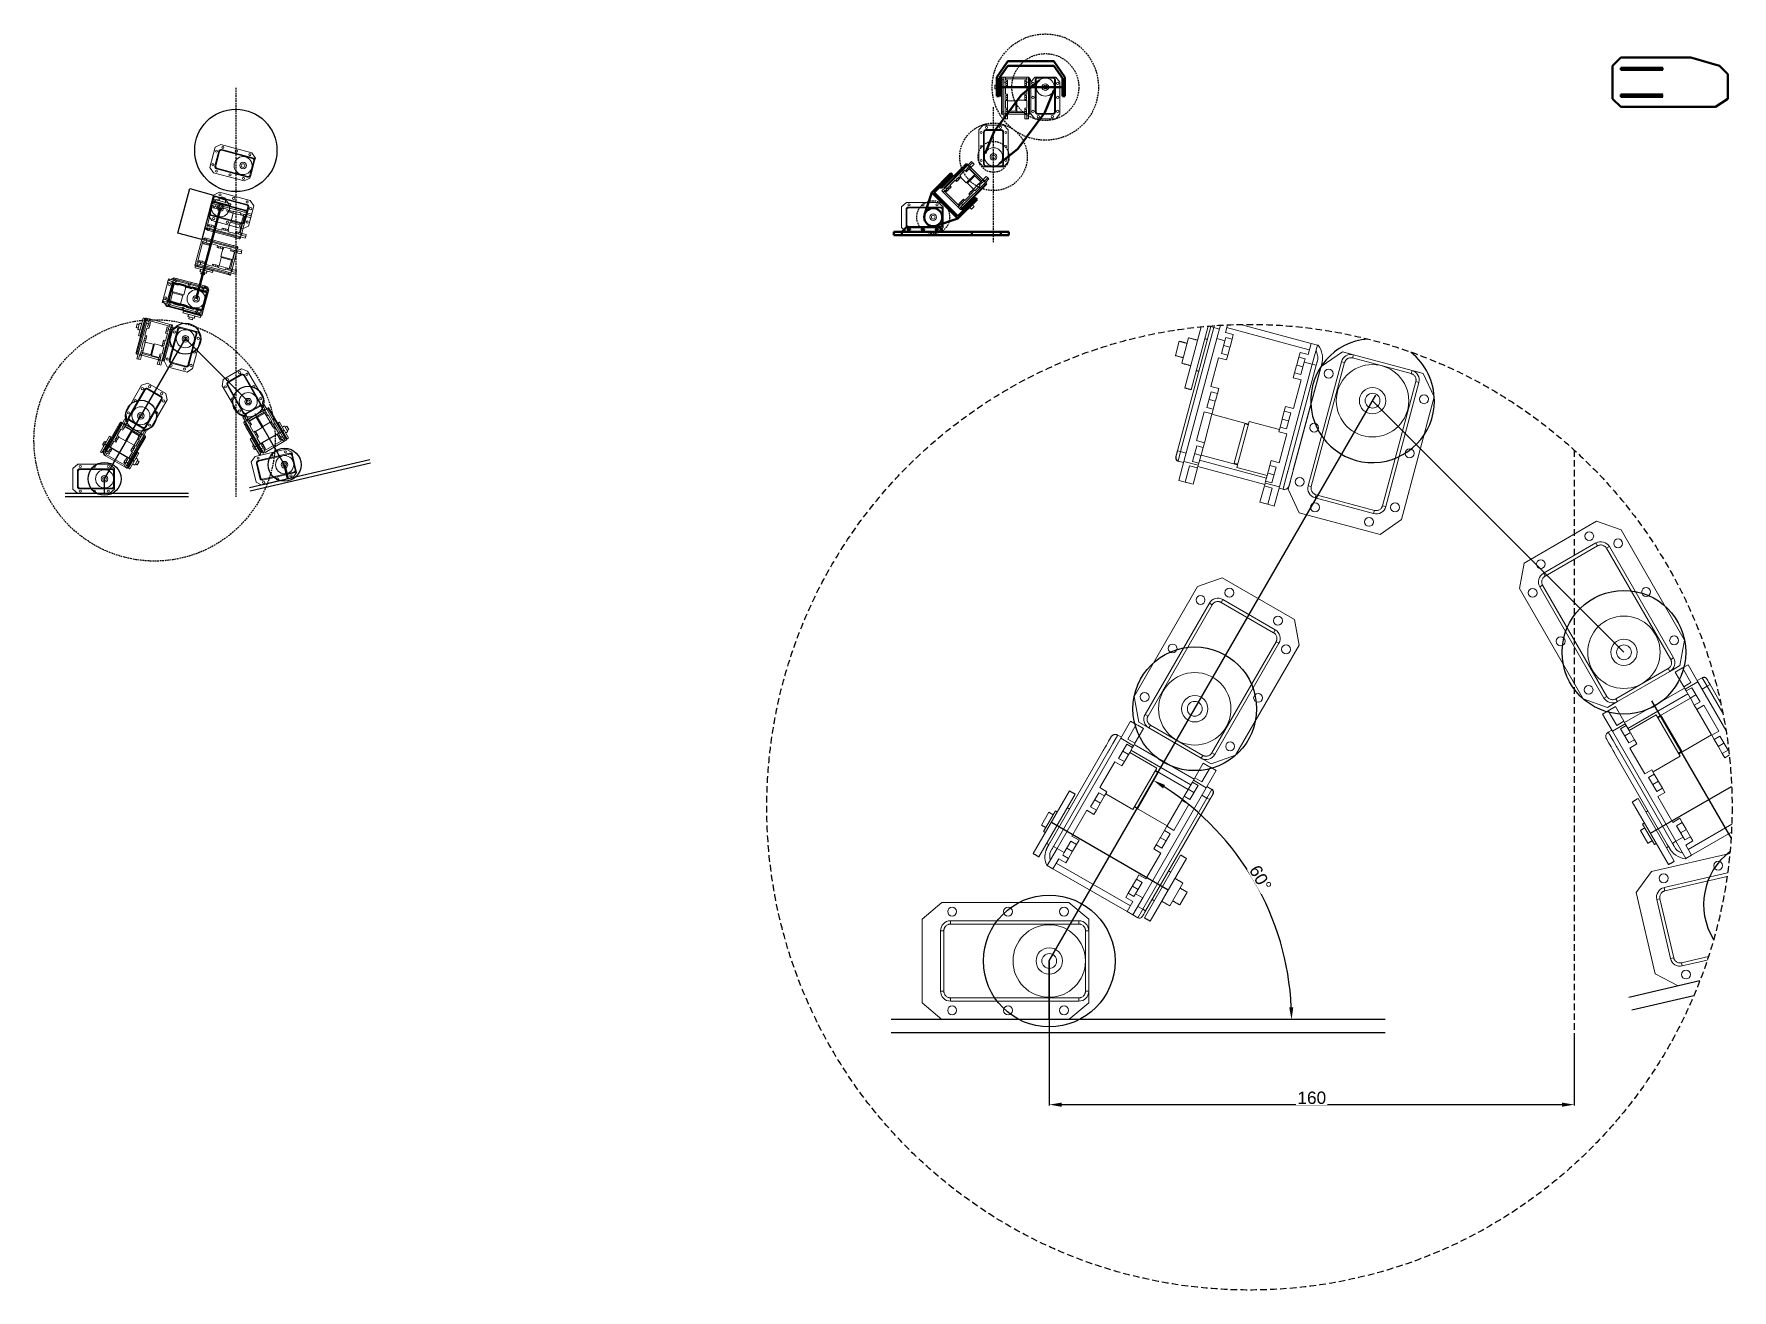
# Model space of a CAD drawing. Header units: millimetres. Extents: x 2045 to 5131, y -377 to 2192.
# Drawn here: x 2492 to 4555, y -377 to 1149 of the extents above; entities that cross this region are included whole.
import ezdxf

# ---------------------------------------------------------------- set-up
doc = ezdxf.new("R2010")
doc.units = ezdxf.units.MM
doc.linetypes.add('ACISOTGL', pattern=[3, 2, -1])
for name, color, linetype, lineweight in [('AM_0', 7, 'Continuous', 50), ('AM_5', 3, 'Continuous', 25), ('Ankle', 5, 'Continuous', 50), ('Arm', 5, 'Continuous', 50), ('Construction', 1, 'ACISOTGL', 25), ('Leg joint', 5, 'Continuous', 50), ('Pé', 5, 'Continuous', 50), ('Shoulder', 5, 'Continuous', 50)]:
    doc.layers.add(name, color=color, linetype=linetype, lineweight=lineweight)
for name, color, linetype in [('Legs', 7, 'Continuous'), ('RX-28', 7, 'Continuous'), ('Trunk', 7, 'Continuous')]:
    doc.layers.add(name, color=color, linetype=linetype)
doc.styles.get("Standard").update_dxf_attribs({"font": 'arial.ttf'})
doc.dimstyles.new('ISO-25$0', dxfattribs={"dimtxt": 2.5, "dimasz": 2.5, "dimexe": 1.25, "dimexo": 0.625, "dimtad": 1, "dimtxsty": 'Standard', "dimcen": 2.5, "dimadec": 0, "dimazin": 0, "dimtfac": 1, "dimtmove": 0, "dimatfit": 3, "dimfxl": 1, "dimarcsym": 0})
doc.dimstyles.new('ISO-25$2', dxfattribs={"dimtxt": 2.5, "dimasz": 2.5, "dimexe": 1.25, "dimexo": 0.625, "dimtad": 1, "dimtxsty": 'Standard', "dimcen": 2.5, "dimadec": 0, "dimazin": 0, "dimtfac": 1, "dimtmove": 0, "dimatfit": 3, "dimfxl": 1, "dimarcsym": 0})

# ---------------------------------------------------------------- blocks, each defined once
blk = doc.blocks.new('GENZOO0UT9OZ3')
at = {"layer": 'Construction', "linetype": 'ByBlock'}
blk.add_line((37.39, 123.4), (113.75, 47.03), dxfattribs=at)
at = {"layer": 'Construction'}
blk.add_line((98.67, 108.4), (98.67, -68.49), dxfattribs=at)
blk.add_circle((0, 0), 146.59, dxfattribs=at)
at = {"layer": 'Legs', "color": 7, "linetype": 'Continuous', "lineweight": 15}
for p, q in [((-21.86, 108.21), (-11.77, 145.89)), ((-20.9, 107.96), (-10.8, 145.63)), ((-14.62, 145.86), (-19.6, 127.28)), ((-17.67, 126.76), (-12.5, 146.05)), ((-11.77, 145.89), (-10.8, 145.63)), ((-10.8, 145.63), (-10.65, 146.2)), ((-10.8, 145.63), (-9.11, 145.17)), ((-9.89, 142.28), (-8.8, 146.32)), ((-7.32, 144.15), (-6.7, 146.44)), ((-6.92, 145.62), (18.19, 138.89)), ((-2.71, 146.56), (18.71, 140.82)), ((-21.34, 141.46), (-22.5, 137.12)), ((-18.47, 142.51), (-20.54, 134.78)), ((-19.88, 104.99), (-9.89, 142.28)), ((-9.89, 142.28), (-7.47, 141.63)), ((-8.5, 137.79), (-7.47, 141.63)), ((-5.93, 139.66), (-7.86, 140.18)), ((-7.22, 142.57), (-7.47, 141.63)), ((-4.9, 143.5), (-7.32, 144.15)), ((-7.22, 142.57), (-5.29, 142.05)), ((-6.57, 137.27), (-5.96, 139.57)), ((-5.9, 139.76), (-5.96, 139.57)), ((-5.9, 139.76), (-5.29, 142.05)), ((-5.29, 142.05), (-4.9, 143.5)), ((17.8, 137.42), (18.71, 140.82)), ((18.71, 140.82), (20.64, 140.31)), ((19.09, 134.51), (20.64, 140.31)), ((-11.72, 127.73), (-9.37, 136.47)), ((-9.37, 136.47), (-6.96, 135.82)), ((-6.57, 137.27), (-8.5, 137.79)), ((-6.96, 135.82), (-6.57, 137.27)), ((9.1, 97.23), (19.09, 134.51)), ((11.76, 102.31), (20.3, 134.19)), ((13.71, 131.84), (14.33, 134.13)), ((14.33, 134.13), (14.38, 134.32)), ((14.35, 134.23), (16.29, 133.71)), ((14.38, 134.32), (14.99, 136.62)), ((14.99, 136.62), (15.38, 138.07)), ((16.93, 136.1), (14.99, 136.62)), ((15.38, 138.07), (17.8, 137.42)), ((15.65, 131.32), (16.67, 135.16)), ((16.93, 136.1), (16.67, 135.16)), ((19.09, 134.51), (16.67, 135.16)), ((27.93, 135.25), (17.84, 97.58)), ((28.9, 134.99), (18.8, 97.32)), ((20.3, 134.19), (19.09, 134.51)), ((20.78, 135.98), (20.56, 135.15)), ((28.22, 138.28), (21.75, 133.8)), ((28.9, 134.99), (27.93, 135.25)), ((28.22, 138.28), (31.61, 137.37)), ((28.22, 138.28), (30.64, 137.63)), ((31.35, 136.4), (31.61, 137.37)), ((49.12, 131.64), (31.35, 136.4)), ((49.38, 132.61), (31.61, 137.37)), ((21.75, 133.8), (11.75, 96.52)), ((13.33, 102.41), (21.62, 133.32)), ((13.33, 130.39), (13.71, 131.84)), ((15.74, 129.74), (13.33, 130.39)), ((13.4, 121), (15.74, 129.74)), ((13.71, 131.84), (15.65, 131.32)), ((40.44, 91.52), (50.53, 129.19)), ((49.38, 132.61), (49.12, 131.64)), ((49.38, 132.61), (52.76, 131.7)), ((50.34, 132.35), (52.76, 131.7)), ((50.53, 129.19), (51.5, 128.93)), ((56.13, 124.59), (52.76, 131.7)), ((-12.9, 121.37), (-11.62, 126.15)), ((-9.3, 127.08), (-11.72, 127.73)), ((-11.62, 126.15), (-9.69, 125.63)), ((-10.3, 123.34), (-9.69, 125.63)), ((-9.69, 125.63), (-9.3, 127.08)), ((41.41, 91.26), (51.5, 128.93)), ((46.14, 87.3), (56.13, 124.59)), ((-16.12, 111.31), (-13.77, 120.05)), ((-13.77, 120.05), (-11.36, 119.4)), ((-13.7, 110.66), (-11.39, 119.28)), ((-10.97, 120.85), (-12.9, 121.37)), ((-10.33, 123.24), (-12.26, 123.76)), ((-11.39, 119.28), (-0.28, 116.31)), ((-11.36, 119.4), (-10.97, 120.85)), ((-10.97, 120.85), (-10.36, 123.14)), ((-10.3, 123.34), (-10.36, 123.14)), ((9.98, 117.9), (10.59, 120.2)), ((10.59, 120.2), (10.98, 121.65)), ((12.53, 119.68), (10.59, 120.2)), ((10.98, 121.65), (13.4, 121)), ((11.25, 114.9), (12.53, 119.68)), ((-1.44, 116.42), (-4.66, 104.42)), ((-0.06, 117.13), (-3.82, 103.12)), ((-1.44, 116.42), (-0.33, 116.12)), ((-0.06, 117.13), (9.11, 114.67)), ((8.93, 113.97), (9.31, 115.42)), ((11.34, 113.32), (8.93, 113.97)), ((9.31, 115.42), (9.93, 117.71)), ((9.31, 115.42), (11.25, 114.9)), ((9.93, 117.71), (9.98, 117.9)), ((9.95, 117.81), (11.89, 117.29)), ((-17.3, 104.95), (-16.02, 109.73)), ((-13.7, 110.66), (-16.12, 111.31)), ((-16.02, 109.73), (-14.09, 109.21)), ((-14.7, 106.92), (-14.09, 109.21)), ((-14.09, 109.21), (-13.7, 110.66)), ((9, 104.58), (11.34, 113.32)), ((-21.86, 108.21), (-20.9, 107.96)), ((-21.67, 105.06), (-20.9, 107.96)), ((-21.67, 105.06), (-19.98, 104.6)), ((-21.43, 99.2), (-19.88, 104.99)), ((-20.9, 107.96), (-19.21, 107.5)), ((-19.88, 104.99), (-15.53, 103.83)), ((-19.5, 98.68), (-18.17, 103.63)), ((-18.17, 103.63), (-15.76, 102.98)), ((-15.37, 104.43), (-17.3, 104.95)), ((-14.73, 106.82), (-16.66, 107.34)), ((-15.76, 102.98), (-15.53, 103.83)), ((4.65, 98.01), (-15.64, 103.44)), ((-15.53, 103.83), (-15.37, 104.43)), ((-14.76, 106.72), (-15.37, 104.43)), ((5.17, 99.94), (-15.12, 105.37)), ((-14.7, 106.92), (-14.76, 106.72)), ((-3.6, 103.94), (-14.7, 106.92)), ((-4.66, 104.42), (-3.55, 104.12)), ((5.36, 100.66), (6.19, 103.78)), ((6.19, 103.78), (6.58, 105.23)), ((8.13, 103.26), (6.19, 103.78)), ((6.58, 105.23), (9, 104.58)), ((6.85, 98.48), (8.13, 103.26)), ((-21.43, 99.2), (-19.5, 98.68)), ((-17.09, 98.03), (-19.5, 98.68)), ((-17.09, 98.03), (-19.5, 98.68)), ((-17.09, 98.03), (-19.02, 98.55)), ((-17.09, 98.03), (-19.02, 98.55)), ((-17.09, 98.03), (-15.76, 102.98)), ((-3.82, 103.12), (5.36, 100.66)), ((4.53, 97.55), (4.75, 98.39)), ((4.75, 98.39), (4.91, 99)), ((9.1, 97.23), (4.75, 98.39)), ((5.36, 100.66), (4.91, 99)), ((4.91, 99), (6.85, 98.48)), ((7.49, 100.87), (5.55, 101.39)), ((10.98, 99.41), (10.46, 97.48)), ((11.5, 101.35), (10.98, 99.41)), ((12.04, 97.58), (12.43, 99.03)), ((3.2, 92.6), (4.53, 97.55)), ((6.94, 96.9), (4.53, 97.55)), ((5.61, 91.95), (6.94, 96.9)), ((7.55, 91.43), (9.1, 97.23)), ((10.2, 96.52), (9, 96.84)), ((11.75, 96.52), (15.13, 89.4)), ((18.8, 97.32), (17.84, 97.58)), ((20.22, 94.87), (19.96, 93.9)), ((19.96, 93.9), (37.73, 89.14)), ((20.22, 94.87), (37.99, 90.11)), ((3.2, 92.6), (5.61, 91.95)), ((3.2, 92.6), (5.13, 92.08)), ((3.2, 92.6), (5.61, 91.95)), ((3.2, 92.6), (5.13, 92.08)), ((7.55, 91.43), (5.61, 91.95)), ((15.13, 89.4), (39.66, 82.83)), ((37.99, 90.11), (37.73, 89.14)), ((40.44, 91.52), (41.41, 91.26)), ((39.66, 82.83), (46.14, 87.3)), ((105.45, 86.81), (83.45, 74.11)), ((112.87, 84.16), (105.45, 86.81)), ((132.17, 50.73), (112.87, 84.16)), ((105.22, 80.21), (89.29, 71.01)), ((105.72, 79.34), (89.79, 70.14)), ((105.72, 79.34), (105.22, 80.21)), ((108.45, 78.61), (109.32, 79.11)), ((127.95, 44.84), (108.45, 78.61)), ((128.82, 45.34), (109.32, 79.11)), ((83.45, 74.11), (82.04, 66.36)), ((-8.31, 69.65), (-15.73, 67)), ((13.68, 56.95), (-8.31, 69.65)), ((89.05, 67.41), (88.19, 66.91)), ((89.05, 67.41), (108.55, 33.64)), ((89.79, 70.14), (89.29, 71.01)), ((-15.73, 67), (-35.03, 33.57)), ((-12.18, 61.95), (-31.68, 28.17)), ((-11.31, 61.45), (-12.18, 61.95)), ((-8.58, 62.18), (-8.08, 63.05)), ((7.35, 52.98), (-8.58, 62.18)), ((7.85, 53.85), (-8.08, 63.05)), ((82.04, 66.36), (101.34, 32.93)), ((88.19, 66.91), (107.69, 33.14)), ((-11.31, 61.45), (-30.81, 27.67)), ((15.1, 49.2), (13.68, 56.95)), ((7.35, 52.98), (7.85, 53.85)), ((-11.41, 16.47), (8.09, 50.25)), ((-10.55, 15.97), (8.95, 49.75)), ((-4.2, 15.77), (15.1, 49.2)), ((8.09, 50.25), (8.95, 49.75)), ((130.75, 42.99), (132.17, 50.73)), ((111.29, 32.9), (127.22, 42.1)), ((127.22, 42.1), (127.72, 41.24)), ((130.75, 42.99), (127.72, 41.24)), ((127.95, 44.84), (128.82, 45.34)), ((130.75, 42.99), (128.59, 41.74)), ((129.35, 41.02), (131.51, 42.27)), ((129.35, 41.02), (131.51, 42.27)), ((129.35, 41.02), (131.08, 42.02)), ((129.35, 41.02), (131.08, 42.02)), ((133.24, 43.27), (131.51, 42.27)), ((131.51, 42.27), (134.07, 37.83)), ((133.24, 43.27), (136.24, 38.08)), ((111.79, 32.04), (127.72, 41.24)), ((113.96, 25.67), (132.15, 36.17)), ((129.35, 41.02), (131.91, 36.58)), ((134.07, 37.83), (131.91, 36.58)), ((131.91, 36.58), (132.35, 35.83)), ((136.24, 38.08), (132.35, 35.83)), ((132.66, 35.28), (134.39, 36.28)), ((134.39, 36.28), (136.87, 32)), ((137.56, 39.3), (136.04, 38.42)), ((136.24, 38.08), (144.71, 23.42)), ((139.06, 36.7), (137.54, 35.82)), ((137.56, 39.3), (139.06, 36.7)), ((139.93, 37.2), (139.06, 36.7)), ((139.06, 36.7), (143.79, 28.5)), ((139.93, 37.2), (143.13, 31.64)), ((-35.03, 33.57), (-33.61, 25.82)), ((101.34, 32.93), (108.75, 30.29)), ((108.55, 33.64), (107.69, 33.14)), ((111.79, 32.04), (108.75, 30.29)), ((110.92, 31.54), (108.75, 30.29)), ((111.79, 32.04), (111.29, 32.9)), ((114.96, 23.94), (133.15, 34.44)), ((123.99, 27.3), (133.95, 33.05)), ((132.35, 35.83), (132.66, 35.28)), ((133.85, 33.23), (132.66, 35.28)), ((133.95, 33.05), (133.85, 33.23)), ((133.9, 33.14), (135.63, 34.14)), ((133.95, 33.05), (135.13, 31)), ((136.87, 32), (135.13, 31)), ((135.13, 31), (135.88, 29.7)), ((135.88, 29.7), (138.05, 30.95)), ((138.05, 30.95), (142.57, 23.11)), ((-36.1, 26.11), (-39.1, 20.91)), ((-36.1, 26.11), (-34.37, 25.11)), ((-30.58, 24.07), (-33.61, 25.82)), ((-31.45, 24.57), (-33.61, 25.82)), ((-30.81, 27.67), (-31.68, 28.17)), ((107.26, 28.27), (109, 29.27)), ((107.26, 28.27), (110.26, 23.08)), ((111.16, 30.52), (109, 29.27)), ((111.16, 30.52), (109, 29.27)), ((109, 29.27), (111.56, 24.83)), ((111.16, 30.52), (109.43, 29.52)), ((111.16, 30.52), (109.43, 29.52)), ((111.16, 30.52), (113.72, 26.08)), ((111.56, 24.83), (113.72, 26.08)), ((113.72, 26.08), (114.16, 25.33)), ((123.56, 28.04), (115.34, 23.29)), ((130.81, 15.48), (123.56, 28.04)), ((125.08, 27.71), (124.08, 27.14)), ((131.29, 16.96), (125.08, 27.71)), ((135.88, 29.7), (140.35, 21.97)), ((-39.1, 20.91), (-58.4, -12.52)), ((-42.04, 21.33), (-42.79, 20.04)), ((-41.49, 19.29), (-40.49, 21.02)), ((-39.99, 21.88), (-38.9, 21.26)), ((-39.1, 20.91), (-35.21, 18.66)), ((-34.37, 25.11), (-36.93, 20.67)), ((-36.93, 20.67), (-34.77, 19.42)), ((-32.21, 23.86), (-34.77, 19.42)), ((-32.21, 23.86), (-34.37, 25.11)), ((-32.21, 23.86), (-34.37, 25.11)), ((-32.21, 23.86), (-33.94, 24.86)), ((-32.21, 23.86), (-33.94, 24.86)), ((-30.58, 24.07), (-30.08, 24.94)), ((-30.58, 24.07), (-14.65, 14.87)), ((-30.08, 24.94), (-14.15, 15.74)), ((108.43, 20.75), (109.18, 19.45)), ((108.98, 22.8), (110.06, 23.42)), ((110.48, 20.2), (109.48, 21.93)), ((110.26, 23.08), (114.16, 25.33)), ((110.26, 23.08), (129.56, -10.35)), ((114.47, 24.78), (112.74, 23.78)), ((112.74, 23.78), (115.22, 19.5)), ((113.98, 21.64), (115.71, 22.64)), ((114.16, 25.33), (114.47, 24.78)), ((115.34, 23.29), (114.47, 24.78)), ((115.34, 23.29), (116.95, 20.5)), ((140.35, 21.97), (130.39, 16.22)), ((142.57, 23.11), (140.41, 21.86)), ((140.41, 21.86), (141.16, 20.56)), ((141.16, 20.56), (142.89, 21.56)), ((142.89, 21.56), (145.37, 17.27)), ((-44.54, 17), (-60.54, -10.71)), ((-42.99, 16.69), (-59.49, -11.89)), ((-42.49, 17.55), (-41.49, 19.29)), ((-37.25, 19.12), (-39.73, 14.83)), ((-38.49, 16.98), (-36.76, 15.98)), ((-36.38, 16.63), (-37.99, 13.83)), ((-35.52, 18.12), (-37.25, 19.12)), ((-36.38, 16.63), (-35.52, 18.12)), ((-28.16, 11.88), (-36.38, 16.63)), ((-36.01, 17.28), (-17.82, 6.78)), ((-35.21, 18.66), (-35.52, 18.12)), ((-34.77, 19.42), (-35.21, 18.66)), ((-35.01, 19.01), (-16.82, 8.51)), ((-14.15, 15.74), (-14.65, 14.87)), ((-11.62, 13.12), (-4.2, 15.77)), ((-11.41, 16.47), (-10.55, 15.97)), ((111.48, 18.47), (110.48, 20.2)), ((110.93, 16.42), (126.93, -11.29)), ((111.98, 17.6), (128.48, -10.98)), ((115.22, 19.5), (116.95, 20.5)), ((117.7, 19.2), (115.53, 17.95)), ((115.53, 17.95), (120.06, 10.11)), ((116.95, 20.5), (117.7, 19.2)), ((130.81, 15.48), (122.59, 10.73)), ((131.29, 16.96), (130.29, 16.38)), ((141.16, 20.56), (142.35, 18.5)), ((142.45, 18.33), (142.35, 18.5)), ((142.4, 18.42), (144.13, 19.42)), ((142.45, 18.33), (143.63, 16.27)), ((145.37, 17.27), (143.63, 16.27)), ((143.63, 16.27), (144.38, 14.98)), ((144.38, 14.98), (145.74, 15.76)), ((-40.91, 13.78), (-45.43, 5.95)), ((-38.74, 12.53), (-40.91, 13.78)), ((-39.73, 14.83), (-37.99, 13.83)), ((-37.99, 13.83), (-38.74, 12.53)), ((-35.41, -0.68), (-28.16, 11.88)), ((-33.89, -0.35), (-27.68, 10.4)), ((-27.68, 10.4), (-28.68, 10.98)), ((-28.58, 11.14), (-18.62, 5.39)), ((-14.02, 13.36), (-16.58, 8.92)), ((-11.62, 13.12), (-14.65, 14.87)), ((-11.86, 12.11), (-14.42, 7.67)), ((-14.02, 13.36), (-11.86, 12.11)), ((-14.02, 13.36), (-12.29, 12.36)), ((-14.02, 13.36), (-11.86, 12.11)), ((-14.02, 13.36), (-12.29, 12.36)), ((-11.62, 13.12), (-13.78, 14.37)), ((-10.12, 11.11), (-13.12, 5.91)), ((-10.12, 11.11), (-11.86, 12.11)), ((120.06, 10.11), (122.22, 11.36)), ((122.22, 11.36), (122.97, 10.06)), ((-45.43, 5.95), (-43.27, 4.7)), ((-13.12, 5.91), (-32.42, -27.52)), ((-18.62, 5.39), (-19.81, 3.33)), ((-18.62, 5.39), (-18.52, 5.56)), ((-18.57, 5.48), (-16.84, 4.48)), ((-18.52, 5.56), (-17.33, 7.62)), ((-15.6, 6.62), (-18.08, 2.33)), ((-17.02, 8.16), (-17.33, 7.62)), ((-17.33, 7.62), (-15.6, 6.62)), ((-16.58, 8.92), (-17.02, 8.16)), ((-13.12, 5.91), (-17.02, 8.16)), ((-14.42, 7.67), (-16.58, 8.92)), ((-11.41, 5.38), (-12.92, 6.26)), ((-11.41, 5.38), (-12.91, 2.79)), ((122.97, 10.06), (121.24, 9.06)), ((121.24, 9.06), (123.72, 4.77)), ((124.21, 7.92), (122.48, 6.92)), ((122.97, 10.06), (124.16, 8)), ((123.72, 4.77), (125.45, 5.77)), ((124.16, 8), (124.26, 7.83)), ((124.26, 7.83), (125.45, 5.77)), ((125.45, 5.77), (126.2, 4.48)), ((-65.67, -14.1), (-54.67, 4.96)), ((-52.94, 3.96), (-63.94, -15.1)), ((-45.75, 4.4), (-48.23, 0.11)), ((-48.23, 0.11), (-46.49, -0.89)), ((-45.26, 1.25), (-46.99, 2.25)), ((-45.31, 1.17), (-46.49, -0.89)), ((-44.02, 3.4), (-45.75, 4.4)), ((-45.21, 1.34), (-45.31, 1.17)), ((-44.02, 3.4), (-45.21, 1.34)), ((-43.27, 4.7), (-44.02, 3.4)), ((-35.41, -0.68), (-43.63, 4.07)), ((-25.02, -5.69), (-34.98, 0.06)), ((-33.89, -0.35), (-34.89, 0.22)), ((-12.91, 2.79), (-32.41, -30.99)), ((-12.04, 2.29), (-31.54, -31.49)), ((-20.56, 2.03), (-25.02, -5.69)), ((-18.39, 0.78), (-22.92, -7.05)), ((-19.81, 3.33), (-20.56, 2.03)), ((-20.56, 2.03), (-18.39, 0.78)), ((-18.08, 2.33), (-19.81, 3.33)), ((-12.91, 2.79), (-14.42, 3.66)), ((-12.04, 2.29), (-12.91, 2.79)), ((127.3, -17.43), (116.3, 1.62)), ((118.03, 2.62), (129.03, -16.43)), ((126.2, 4.48), (124.03, 3.23)), ((124.03, 3.23), (128.56, -4.61)), ((-63.15, -5.44), (-60.9, -1.55)), ((-62.53, -7.36), (-58.93, -1.13)), ((-49.41, -0.94), (-53.93, -8.78)), ((-47.24, -2.19), (-49.41, -0.94)), ((-46.49, -0.89), (-47.24, -2.19)), ((123.04, -11.35), (119.44, -5.11)), ((128.56, -4.61), (130.72, -3.36)), ((131.47, -4.66), (129.74, -5.66)), ((130.72, -3.36), (131.47, -4.66)), ((131.47, -4.66), (132.66, -6.72)), ((-53.93, -8.78), (-51.77, -10.03)), ((-51.77, -10.03), (-52.52, -11.32)), ((-27.12, -9.33), (-28.31, -11.39)), ((-27.12, -9.33), (-27.02, -9.16)), ((-27.07, -9.25), (-25.34, -10.25)), ((-25.83, -7.1), (-27.02, -9.16)), ((-24.1, -8.1), (-26.58, -12.39)), ((-25.08, -5.8), (-25.83, -7.1)), ((-25.83, -7.1), (-24.1, -8.1)), ((-22.92, -7.05), (-25.08, -5.8)), ((121.06, -10.93), (118.81, -7.03)), ((129.56, -10.35), (131.73, -9.1)), ((129.74, -5.66), (131.73, -9.1)), ((132.71, -6.8), (130.98, -7.8)), ((132.22, -9.95), (131.73, -9.1)), ((132.22, -9.95), (133.95, -8.95)), ((134.7, -10.25), (132.53, -11.5)), ((132.66, -6.72), (132.76, -6.89)), ((132.76, -6.89), (133.95, -8.95)), ((146.5, -5.2), (133.3, -12.82)), ((133.95, -8.95), (134.7, -10.25)), ((146.39, -7.56), (134.3, -14.55)), ((-58.4, -12.52), (-61.4, -17.71)), ((-60.42, -13.5), (-59.99, -12.76)), ((-59.49, -11.89), (-58.4, -12.52)), ((-58.4, -12.52), (-56.24, -13.77)), ((-56.73, -14.61), (-56.24, -13.77)), ((-56.73, -14.61), (-54.99, -15.61)), ((-54.25, -10.32), (-56.24, -13.77)), ((-53.76, -13.47), (-55.49, -12.47)), ((-53.81, -13.55), (-54.99, -15.61)), ((-52.52, -11.32), (-54.25, -10.32)), ((-53.71, -13.38), (-53.81, -13.55)), ((-52.52, -11.32), (-53.71, -13.38)), ((-20.89, -14.54), (-31.89, -33.6)), ((-26.89, -13.94), (-31.42, -21.78)), ((-28.31, -11.39), (-29.06, -12.69)), ((-29.06, -12.69), (-26.89, -13.94)), ((-26.58, -12.39), (-28.31, -11.39)), ((122.17, -19.57), (145.91, -14.05)), ((128.48, -10.98), (129.56, -10.35)), ((129.41, -12.59), (128.98, -11.84)), ((129.56, -10.35), (132.56, -15.55)), ((132.53, -11.5), (134.3, -14.55)), ((134.3, -14.55), (132.56, -15.55)), ((-59.67, -18.71), (-61.4, -17.71)), ((-57.91, -15.66), (-59.67, -18.71)), ((-37.16, -31.71), (-59.67, -18.71)), ((-36.16, -29.98), (-58.67, -16.98)), ((-55.74, -16.91), (-57.91, -15.66)), ((-54.99, -15.61), (-55.74, -16.91)), ((-33.58, -20.53), (-34.33, -21.82)), ((-31.42, -21.78), (-33.58, -20.53)), ((-30.16, -34.6), (-19.16, -15.54)), ((117.48, -25.89), (122.17, -19.57)), ((125.97, -24.43), (145.22, -19.96)), ((-35.62, -24.05), (-36.81, -26.11)), ((-35.62, -24.05), (-35.52, -23.88)), ((-35.57, -23.97), (-33.84, -24.97)), ((-34.33, -21.82), (-35.52, -23.88)), ((-32.6, -22.82), (-34.59, -26.27)), ((-34.33, -21.82), (-32.6, -22.82)), ((-24.19, -29.96), (-20.19, -23.03)), ((126.2, -25.41), (125.97, -24.43)), ((126.2, -25.41), (145.07, -21.02)), ((-99.41, -33.99), (-93.41, -28.89)), ((-93.41, -28.89), (-54.81, -28.89)), ((-54.81, -28.89), (-48.81, -33.99)), ((-36.81, -26.11), (-37.56, -27.41)), ((-37.56, -27.41), (-35.39, -28.66)), ((-35.39, -28.66), (-37.16, -31.71)), ((-35.08, -27.11), (-36.81, -26.11)), ((-32.42, -27.52), (-35.42, -32.71)), ((-35.08, -27.11), (-34.59, -26.27)), ((-32.42, -27.52), (-34.59, -26.27)), ((-32.41, -30.99), (-33.92, -30.11)), ((-21.15, -29.69), (-18.9, -25.8)), ((123.23, -50.63), (117.48, -25.89)), ((124.7, -27.81), (123.73, -28.03)), ((127.89, -45.96), (123.73, -28.03)), ((128.87, -45.73), (124.7, -27.81)), ((-99.41, -59.39), (-99.41, -33.99)), ((-90.81, -34.49), (-51.81, -34.49)), ((-90.81, -35.49), (-90.81, -34.49)), ((-90.81, -35.49), (-51.81, -35.49)), ((-51.81, -35.49), (-51.81, -34.49)), ((-48.81, -37.49), (-48.81, -33.99)), ((-48.81, -36.49), (-48.81, -33.99)), ((-35.42, -32.71), (-37.16, -31.71)), ((-35.42, -32.71), (-33.91, -33.59)), ((-32.41, -30.99), (-33.91, -33.59)), ((-31.54, -31.49), (-32.41, -30.99)), ((-93.81, -55.89), (-93.81, -37.49)), ((-92.81, -37.49), (-93.81, -37.49)), ((-92.81, -55.89), (-92.81, -37.49)), ((-49.81, -37.49), (-49.81, -55.89)), ((-48.81, -37.49), (-49.81, -37.49)), ((-48.81, -37.49), (-48.81, -55.89)), ((128.87, -45.73), (127.89, -45.96)), ((139.4, -45.34), (131.27, -47.23)), ((130.23, -54.24), (123.23, -50.63)), ((131.27, -47.23), (131.49, -48.2)), ((139.04, -46.45), (131.49, -48.2)), ((-92.81, -55.89), (-93.81, -55.89)), ((-49.81, -55.89), (-48.81, -55.89)), ((-48.81, -59.39), (-48.81, -55.89)), ((136.78, -52.72), (130.23, -54.24)), ((-93.41, -64.49), (-99.41, -59.39)), ((-51.81, -57.89), (-90.81, -57.89)), ((-90.81, -57.89), (-90.81, -58.89)), ((-51.81, -58.89), (-90.81, -58.89)), ((-48.81, -59.39), (-54.81, -64.49)), ((-51.81, -57.89), (-51.81, -58.89)), ((-48.81, -59.39), (-48.81, -56.89)), ((-54.81, -64.49), (-93.41, -64.49))]:
    blk.add_line(p, q, dxfattribs=at)
at = {"layer": 'Legs', "color": 1}
for p, q in [((-60.81, -46.69), (38.39, 125.13)), ((146.29, -9.33), (122.25, 32.32)), ((121.8, -7.91), (146.45, 6.33)), ((-60.17, -4.57), (-24.66, -25.07)), ((-60.81, -64.49), (-60.81, -46.69)), ((136.78, -52.72), (115.23, -57.73)), ((134.95, -57.25), (116.13, -61.62)), ((41.19, -64.49), (-108.81, -64.49)), ((41.19, -68.49), (-108.81, -68.49))]:
    blk.add_line(p, q, dxfattribs=at)
at = {"layer": 'Legs', "color": 7, "linetype": 'Continuous', "lineweight": 15}
for centre, radius in [((37.39, 123.4), 11), ((24.06, 131.63), 1.35), ((37.39, 123.4), 4), ((37.39, 123.4), 2.25), ((53.04, 123.86), 1.35), ((19.66, 115.21), 1.35), ((48.64, 107.44), 1.35), ((15.26, 98.78), 1.35), ((19.91, 91.02), 1.35), ((36.33, 86.62), 1.35), ((44.24, 91.02), 1.35), ((103.21, 82.28), 1.35), ((111.99, 80.08), 1.35), ((88.49, 73.78), 1.35), ((-14.85, 62.91), 1.35), ((-6.08, 65.12), 1.35), ((86.01, 65.08), 1.35), ((120.49, 65.36), 1.35), ((8.65, 56.62), 1.35), ((113.75, 47.03), 11), ((94.51, 50.36), 1.35), ((128.99, 50.63), 1.35), ((-23.35, 48.19), 1.35), ((11.13, 47.91), 1.35), ((113.75, 47.03), 4), ((113.75, 47.03), 2.25), ((-16.61, 29.87), 11), ((103.01, 35.63), 1.35), ((-31.85, 33.47), 1.35), ((-16.61, 29.87), 4), ((-16.61, 29.87), 2.25), ((2.63, 33.19), 1.35), ((-5.87, 18.47), 1.35), ((125.82, -21.59), 1.35), ((142.38, -17.75), 1.35), ((-90.31, -31.69), 1.35), ((-73.31, -31.69), 1.35), ((-56.31, -31.69), 1.35), ((-60.81, -46.69), 11), ((-60.81, -46.69), 4), ((-60.81, -46.69), 2.25), ((132.61, -50.81), 1.35), ((-90.31, -61.69), 1.35), ((-73.31, -61.69), 1.35), ((-56.31, -61.69), 1.35)]:
    blk.add_circle(centre, radius, dxfattribs=at)
at = {"layer": 'Legs', "color": 1}
blk.add_circle((-60.81, -46.69), 20, dxfattribs=at)
for centre, radius, start, end in [((37.39, 123.4), 18.78, 94.5168, 0), ((37.39, 123.4), 18.78, 94.5168, 0), ((37.39, 123.4), 18.78, 94.5168, 0), ((37.39, 123.4), 18.78, 0, 51.7724), ((37.39, 123.4), 18.78, 0, 51.7724), ((37.39, 123.4), 18.78, 0, 51.7724), ((157.95, -29.53), 20, 126.8328, 211.9905)]:
    blk.add_arc(centre, radius, start, end, dxfattribs=at)
at = {"layer": 'Legs', "color": 7, "linetype": 'Continuous', "lineweight": 15}
for centre, radius, start, end in [((16.04, 136.36), 6.18, 10.3171, 39.0432), ((30.83, 134.47), 3, 75, 165), ((48.6, 129.71), 3, 345, 75), ((20.73, 96.8), 3, 165, 255), ((38.51, 92.04), 3, 255, 345), ((106.72, 77.61), 3, 30, 120), ((90.79, 68.41), 3, 120, 210), ((-9.58, 60.45), 3, 60, 150), ((6.35, 51.25), 3, 330, 60), ((126.22, 43.84), 3, 300, 30), ((110.29, 34.64), 3, 210, 300), ((-29.08, 26.67), 3, 150, 240), ((-13.15, 17.47), 3, 240, 330), ((-55.94, -15.1), 6.18, 175.3171, 204.0432), ((133.03, -9.51), 6.18, 235.3171, 264.0432), ((126.65, -27.36), 3, 103.0806, 193.0806), ((-90.81, -37.49), 3, 90, 180), ((-51.81, -37.49), 3, 0, 90), ((-33.41, -32.72), 1, 240, 330), ((130.81, -45.28), 3, 193.0806, 283.0806), ((-90.81, -55.89), 3, 180, 270), ((-51.81, -55.89), 3, 270, 0)]:
    blk.add_arc(centre, radius, start, end, dxfattribs=at)
at = {"layer": 'Legs', "color": 7, "linetype": 'Continuous'}
for centre, start, end in [((-21.41, 106.02), 165, 255), ((138.06, 38.43), 30, 120), ((-11.91, 4.52), 330, 60)]:
    blk.add_arc(centre, 1, start, end, dxfattribs=at)
at = {"layer": 'Legs', "color": 7, "linetype": 'Continuous', "lineweight": 15}
for points, knots in [([(-11.77, 145.89), (-11.76, 145.93), (-11.74, 146), (-11.72, 146.08), (-11.71, 146.12)], [0, 0, 0, 0, 0.04032222, 0.07765218, 0.07765218, 0.07765218, 0.07765218]), ([(20.56, 135.15), (20.56, 135.15), (20.55, 135.13), (20.52, 135.04), (20.5, 134.97), (20.45, 134.78), (20.42, 134.66), (20.36, 134.42), (20.33, 134.3), (20.3, 134.19)], [0, 0, 0, 0, 0.25, 0.25, 0.5, 0.5, 0.75, 0.75, 1, 1, 1, 1]), ([(20.64, 137.2), (20.74, 136.98), (20.8, 136.77), (20.84, 136.35), (20.82, 136.15), (20.78, 135.98)], [0, 0, 0, 0, 0.5, 0.5, 1, 1, 1, 1]), ([(22, 134.77), (22.02, 134.82), (22.05, 134.94), (22.09, 135.12), (22.12, 135.3), (22.15, 135.49), (22.18, 135.69), (22.2, 135.89), (22.21, 136.13), (22.22, 136.43), (22.2, 136.77), (22.17, 137.12), (22.13, 137.35), (22.11, 137.47)], [0, 0, 0, 0, 0.070877, 0.142078, 0.213718, 0.285906, 0.358753, 0.432364, 0.506842, 0.626428, 0.748243, 0.872652, 1, 1, 1, 1]), ([(31.35, 136.4), (31.31, 136.41), (31.22, 136.43), (31.1, 136.45), (30.98, 136.47), (30.85, 136.47), (30.72, 136.47), (30.51, 136.45), (30.2, 136.38), (29.82, 136.22), (29.49, 135.98), (29.25, 135.71), (29.08, 135.46), (28.97, 135.23), (28.92, 135.07), (28.9, 134.99)], [0, 0, 0, 0, 0.040322, 0.080317, 0.120142, 0.159958, 0.199924, 0.240197, 0.370042, 0.500057, 0.629902, 0.759917, 0.840045, 0.919646, 1, 1, 1, 1]), ([(50.53, 129.19), (50.54, 129.23), (50.56, 129.31), (50.58, 129.44), (50.6, 129.56), (50.6, 129.69), (50.6, 129.81), (50.58, 130.03), (50.51, 130.34), (50.35, 130.72), (50.11, 131.05), (49.84, 131.29), (49.59, 131.46), (49.36, 131.57), (49.2, 131.62), (49.12, 131.64)], [0, 0, 0, 0, 0.0403222, 0.0803171, 0.1201425, 0.159958, 0.1999236, 0.2401972, 0.3700419, 0.5000573, 0.629902, 0.7599174, 0.8400454, 0.9196463, 1, 1, 1, 1]), ([(-22.38, 106.28), (-22.38, 106.28), (-22.38, 106.28), (-22.38, 106.3), (-22.37, 106.32), (-22.36, 106.34), (-22.36, 106.38), (-22.34, 106.45), (-22.3, 106.59), (-22.23, 106.84), (-22.15, 107.15), (-22.07, 107.45), (-21.99, 107.73), (-21.93, 107.97), (-21.88, 108.13), (-21.86, 108.21)], [0, 0, 0, 0, 0.040322, 0.080317, 0.120142, 0.159958, 0.199924, 0.240197, 0.370042, 0.500057, 0.629902, 0.759917, 0.840045, 0.919646, 1, 1, 1, 1]), ([(11.76, 102.31), (11.72, 102.19), (11.65, 101.93), (11.57, 101.62), (11.52, 101.42), (11.51, 101.39), (11.51, 101.38)], [0, 0, 0, 0, 0.282584, 0.565169, 0.847753, 1, 1, 1, 1]), ([(12.43, 99.03), (12.67, 99.92), (12.9, 100.78), (13.24, 102.05), (13.33, 102.41), (13.33, 102.41)], [0, 0, 0, 0, 0.5, 0.5, 1, 1, 1, 1]), ([(10.19, 96.54), (10.27, 96.52), (10.41, 96.49), (10.67, 96.48), (11, 96.51), (11.26, 96.61), (11.41, 96.71), (11.45, 96.74)], [0, 0, 0, 0, 0.167783, 0.320425, 0.575766, 0.912777, 1, 1, 1, 1]), ([(10.46, 97.48), (10.43, 97.36), (10.36, 97.1), (10.27, 96.79), (10.22, 96.59), (10.21, 96.56), (10.21, 96.55)], [0, 0, 0, 0, 0.282584, 0.565169, 0.847753, 1, 1, 1, 1]), ([(11.45, 96.74), (11.46, 96.75), (11.54, 96.79), (11.68, 96.93), (11.87, 97.17), (11.95, 97.39), (11.99, 97.5)], [0, 0, 0, 0, 0.050132, 0.295518, 0.618719, 1, 1, 1, 1]), ([(12.04, 97.58), (12.01, 97.49), (11.95, 97.3), (11.82, 97.09), (11.72, 96.99), (11.69, 96.96)], [0, 0, 0, 0, 0.397137, 0.840695, 1, 1, 1, 1]), ([(18.8, 97.32), (18.79, 97.28), (18.77, 97.2), (18.75, 97.07), (18.74, 96.95), (18.73, 96.82), (18.74, 96.7), (18.75, 96.48), (18.82, 96.17), (18.99, 95.79), (19.23, 95.46), (19.5, 95.22), (19.75, 95.05), (19.98, 94.94), (20.14, 94.89), (20.22, 94.87)], [0, 0, 0, 0, 0.040322, 0.080317, 0.120142, 0.159958, 0.199924, 0.240197, 0.370042, 0.500057, 0.629902, 0.759917, 0.840045, 0.919646, 1, 1, 1, 1]), ([(37.99, 90.11), (38.03, 90.1), (38.11, 90.08), (38.24, 90.06), (38.36, 90.04), (38.49, 90.04), (38.61, 90.04), (38.83, 90.06), (39.14, 90.13), (39.51, 90.29), (39.85, 90.53), (40.09, 90.8), (40.25, 91.05), (40.37, 91.28), (40.42, 91.44), (40.44, 91.52)], [0, 0, 0, 0, 0.040322, 0.080317, 0.120142, 0.159958, 0.199924, 0.240197, 0.370042, 0.500057, 0.629902, 0.759917, 0.840045, 0.919646, 1, 1, 1, 1]), ([(108.45, 78.61), (108.43, 78.65), (108.39, 78.72), (108.31, 78.82), (108.24, 78.92), (108.15, 79.01), (108.06, 79.1), (107.89, 79.24), (107.63, 79.41), (107.24, 79.56), (106.84, 79.62), (106.48, 79.6), (106.18, 79.54), (105.94, 79.46), (105.8, 79.38), (105.72, 79.34)], [0, 0, 0, 0, 0.040322, 0.080317, 0.120142, 0.159958, 0.199924, 0.240197, 0.370042, 0.500057, 0.629902, 0.759917, 0.840045, 0.919646, 1, 1, 1, 1]), ([(89.79, 70.14), (89.75, 70.12), (89.68, 70.08), (89.58, 70), (89.48, 69.93), (89.39, 69.84), (89.3, 69.75), (89.16, 69.58), (88.99, 69.32), (88.84, 68.93), (88.77, 68.53), (88.79, 68.17), (88.85, 67.87), (88.94, 67.63), (89.01, 67.48), (89.05, 67.41)], [0, 0, 0, 0, 0.040322, 0.080317, 0.120142, 0.159958, 0.199924, 0.240197, 0.370042, 0.500057, 0.629902, 0.759917, 0.840045, 0.919646, 1, 1, 1, 1]), ([(-8.58, 62.18), (-8.62, 62.2), (-8.69, 62.24), (-8.81, 62.29), (-8.92, 62.34), (-9.04, 62.37), (-9.16, 62.4), (-9.38, 62.44), (-9.7, 62.46), (-10.1, 62.39), (-10.49, 62.25), (-10.79, 62.05), (-11.01, 61.85), (-11.18, 61.66), (-11.27, 61.52), (-11.31, 61.45)], [0, 0, 0, 0, 0.040322, 0.080317, 0.120142, 0.159958, 0.199924, 0.240197, 0.370042, 0.500057, 0.629902, 0.759917, 0.840045, 0.919646, 1, 1, 1, 1]), ([(8.09, 50.25), (8.11, 50.28), (8.15, 50.36), (8.2, 50.47), (8.24, 50.59), (8.28, 50.71), (8.31, 50.83), (8.35, 51.05), (8.36, 51.36), (8.3, 51.77), (8.15, 52.15), (7.96, 52.45), (7.76, 52.68), (7.57, 52.85), (7.42, 52.93), (7.35, 52.98)], [0, 0, 0, 0, 0.040322, 0.080317, 0.120142, 0.159958, 0.199924, 0.240197, 0.370042, 0.500057, 0.629902, 0.759917, 0.840045, 0.919646, 1, 1, 1, 1]), ([(127.22, 42.1), (127.26, 42.13), (127.33, 42.17), (127.43, 42.24), (127.53, 42.32), (127.62, 42.41), (127.71, 42.5), (127.85, 42.66), (128.02, 42.93), (128.17, 43.31), (128.23, 43.72), (128.22, 44.08), (128.15, 44.37), (128.07, 44.61), (127.99, 44.76), (127.95, 44.84)], [0, 0, 0, 0, 0.040322, 0.080317, 0.120142, 0.159958, 0.199924, 0.240197, 0.370042, 0.500057, 0.629902, 0.759917, 0.840045, 0.919646, 1, 1, 1, 1]), ([(138.93, 38.93), (138.93, 38.93), (138.93, 38.93), (138.93, 38.92), (138.94, 38.9), (138.96, 38.88), (138.97, 38.85), (139.01, 38.78), (139.08, 38.66), (139.21, 38.43), (139.37, 38.16), (139.53, 37.88), (139.68, 37.63), (139.8, 37.42), (139.88, 37.27), (139.93, 37.2)], [0, 0, 0, 0, 0.040322, 0.080317, 0.120142, 0.159958, 0.199924, 0.240197, 0.370042, 0.500057, 0.629902, 0.759917, 0.840045, 0.919646, 1, 1, 1, 1]), ([(108.55, 33.64), (108.58, 33.6), (108.62, 33.53), (108.69, 33.42), (108.77, 33.33), (108.86, 33.24), (108.95, 33.15), (109.11, 33.01), (109.38, 32.84), (109.76, 32.69), (110.17, 32.62), (110.53, 32.64), (110.83, 32.7), (111.06, 32.79), (111.21, 32.86), (111.29, 32.9)], [0, 0, 0, 0, 0.0403222, 0.0803171, 0.1201425, 0.159958, 0.1999236, 0.2401972, 0.3700419, 0.5000573, 0.629902, 0.7599174, 0.8400454, 0.9196463, 1, 1, 1, 1]), ([(-30.81, 27.67), (-30.83, 27.64), (-30.87, 27.56), (-30.93, 27.45), (-30.97, 27.33), (-31.01, 27.21), (-31.04, 27.09), (-31.08, 26.87), (-31.09, 26.56), (-31.03, 26.15), (-30.88, 25.77), (-30.69, 25.47), (-30.48, 25.24), (-30.29, 25.07), (-30.15, 24.98), (-30.08, 24.94)], [0, 0, 0, 0, 0.0403222, 0.0803171, 0.1201425, 0.159958, 0.1999236, 0.2401972, 0.3700419, 0.5000573, 0.629902, 0.7599174, 0.8400454, 0.9196463, 1, 1, 1, 1]), ([(-42.04, 21.33), (-41.98, 21.41), (-41.87, 21.58), (-41.7, 21.75), (-41.58, 21.82), (-41.54, 21.84)], [0, 0, 0, 0, 0.397137, 0.840695, 1, 1, 1, 1]), ([(-41.25, 21.99), (-41.26, 21.99), (-41.35, 21.96), (-41.53, 21.87), (-41.77, 21.68), (-41.9, 21.5), (-41.97, 21.39)], [0, 0, 0, 0, 0.050132, 0.295518, 0.618719, 1, 1, 1, 1]), ([(-39.98, 21.86), (-40.05, 21.9), (-40.18, 21.96), (-40.43, 22.04), (-40.76, 22.09), (-41.03, 22.07), (-41.21, 22.01), (-41.25, 21.99)], [0, 0, 0, 0, 0.167783, 0.320425, 0.575766, 0.912777, 1, 1, 1, 1]), ([(-40.49, 21.02), (-40.42, 21.13), (-40.29, 21.36), (-40.13, 21.64), (-40.02, 21.82), (-40.01, 21.84), (-40, 21.85)], [0, 0, 0, 0, 0.282584, 0.565169, 0.847753, 1, 1, 1, 1]), ([(108.26, 21.76), (108.25, 21.75), (108.23, 21.66), (108.23, 21.45), (108.26, 21.15), (108.36, 20.94), (108.41, 20.83)], [0, 0, 0, 0, 0.050132, 0.295518, 0.618719, 1, 1, 1, 1]), ([(108.43, 20.75), (108.39, 20.83), (108.3, 21.01), (108.24, 21.24), (108.24, 21.39), (108.24, 21.43)], [0, 0, 0, 0, 0.397137, 0.840695, 1, 1, 1, 1]), ([(109, 22.79), (108.94, 22.75), (108.82, 22.67), (108.62, 22.49), (108.41, 22.23), (108.3, 21.99), (108.26, 21.8), (108.26, 21.76)], [0, 0, 0, 0, 0.167783, 0.320425, 0.575766, 0.912777, 1, 1, 1, 1]), ([(109.48, 21.93), (109.42, 22.04), (109.28, 22.27), (109.12, 22.55), (109.02, 22.73), (109, 22.76), (109, 22.77)], [0, 0, 0, 0, 0.282584, 0.565169, 0.847753, 1, 1, 1, 1]), ([(-42.79, 20.04), (-43.25, 19.23), (-43.7, 18.46), (-44.35, 17.32), (-44.54, 17), (-44.54, 17)], [0, 0, 0, 0, 0.5, 0.5, 1, 1, 1, 1]), ([(-42.99, 16.69), (-42.92, 16.8), (-42.79, 17.03), (-42.63, 17.31), (-42.52, 17.49), (-42.51, 17.51), (-42.5, 17.52)], [0, 0, 0, 0, 0.282584, 0.565169, 0.847753, 1, 1, 1, 1]), ([(-14.15, 15.74), (-14.11, 15.72), (-14.04, 15.68), (-13.92, 15.63), (-13.8, 15.58), (-13.69, 15.54), (-13.56, 15.51), (-13.35, 15.48), (-13.03, 15.46), (-12.63, 15.53), (-12.24, 15.67), (-11.94, 15.87), (-11.71, 16.07), (-11.55, 16.26), (-11.46, 16.4), (-11.41, 16.47)], [0, 0, 0, 0, 0.040322, 0.080317, 0.120142, 0.159958, 0.199924, 0.240197, 0.370042, 0.500057, 0.629902, 0.759917, 0.840045, 0.919646, 1, 1, 1, 1]), ([(109.18, 19.45), (109.65, 18.64), (110.09, 17.87), (110.75, 16.74), (110.93, 16.42), (110.93, 16.42)], [0, 0, 0, 0, 0.5, 0.5, 1, 1, 1, 1]), ([(111.98, 17.6), (111.92, 17.71), (111.78, 17.94), (111.62, 18.22), (111.52, 18.4), (111.5, 18.43), (111.5, 18.44)], [0, 0, 0, 0, 0.282584, 0.565169, 0.847753, 1, 1, 1, 1]), ([(-11.04, 4.02), (-11.04, 4.02), (-11.04, 4.02), (-11.05, 4), (-11.06, 3.99), (-11.07, 3.96), (-11.09, 3.93), (-11.13, 3.87), (-11.2, 3.74), (-11.33, 3.52), (-11.49, 3.24), (-11.65, 2.97), (-11.79, 2.72), (-11.92, 2.5), (-12, 2.36), (-12.04, 2.29)], [0, 0, 0, 0, 0.040322, 0.080317, 0.120142, 0.159958, 0.199924, 0.240197, 0.370042, 0.500057, 0.629902, 0.759917, 0.840045, 0.919646, 1, 1, 1, 1]), ([(-61.29, -12.01), (-61.32, -12.06), (-61.37, -12.16), (-61.46, -12.33), (-61.54, -12.5), (-61.62, -12.67), (-61.69, -12.85), (-61.76, -13.04), (-61.84, -13.27), (-61.92, -13.56), (-62, -13.89), (-62.06, -14.24), (-62.08, -14.47), (-62.09, -14.59)], [0, 0, 0, 0, 0.070877, 0.142078, 0.213718, 0.285906, 0.358753, 0.432364, 0.506842, 0.626428, 0.748243, 0.872652, 1, 1, 1, 1]), ([(-60.6, -14.71), (-60.64, -14.48), (-60.64, -14.25), (-60.57, -13.84), (-60.5, -13.65), (-60.42, -13.5)], [0, 0, 0, 0, 0.5, 0.5, 1, 1, 1, 1]), ([(-59.99, -12.76), (-59.99, -12.76), (-59.98, -12.74), (-59.93, -12.65), (-59.89, -12.59), (-59.79, -12.42), (-59.73, -12.32), (-59.61, -12.1), (-59.55, -11.99), (-59.49, -11.89)], [0, 0, 0, 0, 0.25, 0.25, 0.5, 0.5, 0.75, 0.75, 1, 1, 1, 1]), ([(127.68, -12.59), (127.71, -12.65), (127.77, -12.75), (127.87, -12.9), (127.98, -13.06), (128.09, -13.21), (128.21, -13.37), (128.34, -13.52), (128.5, -13.71), (128.7, -13.92), (128.96, -14.15), (129.23, -14.38), (129.42, -14.52), (129.52, -14.59)], [0, 0, 0, 0, 0.070877, 0.142078, 0.213718, 0.285906, 0.358753, 0.432364, 0.506842, 0.626428, 0.748243, 0.872652, 1, 1, 1, 1]), ([(128.98, -11.84), (128.98, -11.84), (128.97, -11.83), (128.92, -11.74), (128.88, -11.68), (128.79, -11.51), (128.73, -11.4), (128.6, -11.19), (128.54, -11.08), (128.48, -10.98)], [0, 0, 0, 0, 0.25, 0.25, 0.5, 0.5, 0.75, 0.75, 1, 1, 1, 1]), ([(130.37, -13.35), (130.15, -13.27), (129.95, -13.16), (129.62, -12.89), (129.5, -12.74), (129.41, -12.59)], [0, 0, 0, 0, 0.5, 0.5, 1, 1, 1, 1]), ([(124.7, -27.81), (124.69, -27.77), (124.68, -27.68), (124.66, -27.56), (124.65, -27.43), (124.65, -27.31), (124.66, -27.18), (124.68, -26.97), (124.76, -26.66), (124.94, -26.29), (125.19, -25.97), (125.46, -25.73), (125.72, -25.58), (125.95, -25.47), (126.12, -25.43), (126.2, -25.41)], [0, 0, 0, 0, 0.040322, 0.080317, 0.120142, 0.159958, 0.199924, 0.240197, 0.370042, 0.500057, 0.629902, 0.759917, 0.840045, 0.919646, 1, 1, 1, 1]), ([(-92.81, -37.49), (-92.81, -37.45), (-92.81, -37.36), (-92.8, -37.24), (-92.78, -37.12), (-92.75, -36.99), (-92.72, -36.87), (-92.64, -36.67), (-92.5, -36.38), (-92.24, -36.07), (-91.92, -35.81), (-91.6, -35.64), (-91.31, -35.55), (-91.07, -35.5), (-90.9, -35.49), (-90.81, -35.49)], [0, 0, 0, 0, 0.040322, 0.080317, 0.120142, 0.159958, 0.199924, 0.240197, 0.370042, 0.500057, 0.629902, 0.759917, 0.840045, 0.919646, 1, 1, 1, 1]), ([(-51.81, -35.49), (-51.77, -35.49), (-51.69, -35.49), (-51.56, -35.5), (-51.44, -35.52), (-51.32, -35.55), (-51.2, -35.59), (-50.99, -35.66), (-50.71, -35.81), (-50.39, -36.07), (-50.13, -36.38), (-49.97, -36.7), (-49.87, -36.99), (-49.82, -37.24), (-49.82, -37.41), (-49.81, -37.49)], [0, 0, 0, 0, 0.0403222, 0.0803171, 0.1201425, 0.159958, 0.1999236, 0.2401972, 0.3700419, 0.5000573, 0.629902, 0.7599174, 0.8400454, 0.9196463, 1, 1, 1, 1]), ([(-31.54, -31.49), (-31.56, -31.53), (-31.61, -31.6), (-31.67, -31.71), (-31.73, -31.81), (-31.79, -31.92), (-31.85, -32.02), (-31.95, -32.2), (-32.1, -32.45), (-32.25, -32.72), (-32.38, -32.95), (-32.47, -33.09), (-32.51, -33.17), (-32.54, -33.21), (-32.54, -33.22), (-32.54, -33.22)], [0, 0, 0, 0, 0.0403222, 0.0803171, 0.1201425, 0.159958, 0.1999236, 0.2401972, 0.3700419, 0.5000573, 0.629902, 0.7599174, 0.8400454, 0.9196463, 1, 1, 1, 1]), ([(131.27, -47.23), (131.23, -47.23), (131.14, -47.25), (131.02, -47.27), (130.89, -47.28), (130.77, -47.28), (130.64, -47.27), (130.42, -47.25), (130.12, -47.17), (129.75, -46.99), (129.42, -46.74), (129.19, -46.46), (129.04, -46.2), (128.93, -45.97), (128.89, -45.81), (128.87, -45.73)], [0, 0, 0, 0, 0.040322, 0.080317, 0.120142, 0.159958, 0.199924, 0.240197, 0.370042, 0.500057, 0.629902, 0.759917, 0.840045, 0.919646, 1, 1, 1, 1]), ([(-90.81, -57.89), (-90.86, -57.89), (-90.94, -57.89), (-91.07, -57.88), (-91.19, -57.86), (-91.31, -57.83), (-91.43, -57.79), (-91.64, -57.72), (-91.92, -57.57), (-92.24, -57.31), (-92.5, -57), (-92.66, -56.68), (-92.76, -56.39), (-92.81, -56.14), (-92.81, -55.97), (-92.81, -55.89)], [0, 0, 0, 0, 0.040322, 0.080317, 0.120142, 0.159958, 0.199924, 0.240197, 0.370042, 0.500057, 0.629902, 0.759917, 0.840045, 0.919646, 1, 1, 1, 1]), ([(-49.81, -55.89), (-49.81, -55.93), (-49.82, -56.02), (-49.83, -56.14), (-49.85, -56.27), (-49.88, -56.39), (-49.91, -56.51), (-49.99, -56.71), (-50.13, -57), (-50.39, -57.31), (-50.71, -57.57), (-51.03, -57.74), (-51.32, -57.83), (-51.56, -57.88), (-51.73, -57.89), (-51.81, -57.89)], [0, 0, 0, 0, 0.040322, 0.080317, 0.120142, 0.159958, 0.199924, 0.240197, 0.370042, 0.500057, 0.629902, 0.759917, 0.840045, 0.919646, 1, 1, 1, 1])]:
    blk.add_open_spline(points, degree=3, knots=knots, dxfattribs=at)
for points, degree in [([(-18.92, 140.82), (-21.34, 141.46)], 1), ([(-15.72, 141.77), (-18.47, 142.51)], 1), ([(-12.8, 142.02), (-13.53, 142.22)], 1), ([(20.84, 140.26), (20.84, 140.26), (20.76, 140.28), (20.64, 140.31)], 3), ([(-22.5, 137.12), (-20.09, 136.47)], 1), ([(-20.54, 134.78), (-17.79, 134.04)], 1), ([(20.17, 138.55), (20.4, 138.13), (20.55, 137.67), (20.64, 137.2)], 3), ([(21.62, 133.32), (21.62, 133.32), (21.76, 133.86), (22, 134.77)], 3), ([(-16.12, 132.56), (-15.39, 132.36)], 1), ([(-19.6, 127.28), (-17.67, 126.76)], 1), ([(11.51, 101.38), (11.5, 101.35)], 1), ([(10.21, 96.55), (10.2, 96.52)], 1), ([(11.52, 96.79), (11.42, 96.73)], 1), ([(-41.33, 21.96), (-41.22, 22)], 1), ([(-40, 21.85), (-39.99, 21.88)], 1), ([(108.24, 21.67), (108.27, 21.79)], 1), ([(109, 22.77), (108.98, 22.8)], 1), ([(-42.5, 17.52), (-42.49, 17.55)], 1), ([(111.5, 18.44), (111.48, 18.47)], 1), ([(-54.67, 4.96), (-52.94, 3.96)], 1), ([(116.3, 1.62), (118.03, 2.62)], 1), ([(-60.9, -1.55), (-59.61, -2.3)], 1), ([(-58.93, -1.13), (-58.37, -1.45)], 1), ([(-55.31, -0.16), (-54.66, -0.53)], 1), ([(119.44, -5.11), (120, -4.79)], 1), ([(120.41, -1.49), (121.06, -1.12)], 1), ([(-61.86, -6.19), (-63.15, -5.44)], 1), ([(-61.97, -7.69), (-62.53, -7.36)], 1), ([(118.81, -7.03), (120.11, -6.28)], 1), ([(122.36, -10.18), (121.06, -10.93)], 1), ([(-63.94, -15.1), (-65.67, -14.1)], 1), ([(-60.91, -11.36), (-61.56, -10.98)], 1), ([(-60.54, -10.71), (-60.54, -10.71), (-60.82, -11.19), (-61.29, -12.01)], 3), ([(-60.5, -16.14), (-60.6, -15.67), (-60.64, -15.19), (-60.6, -14.71)], 3), ([(-19.16, -15.54), (-20.89, -14.54)], 1), ([(123.6, -11.02), (123.04, -11.35)], 1), ([(127.31, -11.94), (126.66, -12.32)], 1), ([(126.93, -11.3), (126.93, -11.3), (127.21, -11.78), (127.68, -12.59)], 3), ([(131.65, -13.98), (131.2, -13.83), (130.76, -13.62), (130.37, -13.35)], 3), ([(-61.58, -17.61), (-61.58, -17.61), (-61.51, -17.65), (-61.4, -17.71)], 3), ([(-23.89, -19.74), (-24.54, -19.37)], 1), ([(129.03, -16.43), (127.3, -17.43)], 1), ([(132.39, -15.65), (132.39, -15.65), (132.46, -15.61), (132.56, -15.55)], 3), ([(-20.19, -23.03), (-22.66, -21.61)], 1), ([(-18.9, -25.8), (-21.07, -24.55)], 1), ([(-29.54, -28.03), (-28.89, -28.4)], 1), ([(-26.66, -28.53), (-24.19, -29.96)], 1), ([(-23.32, -28.44), (-21.15, -29.69)], 1), ([(-31.89, -33.6), (-30.16, -34.6)], 1)]:
    blk.add_open_spline(points, degree=degree, dxfattribs=at)
at = {"layer": 'RX-28', "color": 1}
for centre in [(113.75, 47.03), (-16.61, 29.87)]:
    blk.add_circle(centre, 18.78, dxfattribs=at)
blk = doc.blocks.new('*D33')
at = {"layer": 'AM_5', "color": 0, "lineweight": -2, "transparency": 16777216}
for p, q in [((3725.6, 22.3), (3725.6, -152.8)), ((4363.5, -64.9), (4363.5, -152.8)), ((4348.5, -151.6), (3740.6, -151.6))]:
    blk.add_line(p, q, dxfattribs=at)
at = {"layer": 'AM_5', "color": 0, "transparency": 16777216}
for points in [[(3740.6, -149.1), (3740.6, -154.1), (3725.6, -151.6)], [(4348.5, -149.1), (4348.5, -154.1), (4363.5, -151.6)]]:
    blk.add_solid(points, dxfattribs=at)
at = {"layer": 'Defpoints', "color": 0, "transparency": 16777216}
for p in [(3725.6, 22.9), (4363.5, -64.3), (3725.6, -151.6)]:
    blk.add_point(p, dxfattribs=at)
at = {"layer": 'AM_5', "color": 0, "transparency": 16777216, "insert": (4044.6, -143.3), "char_height": 15, "attachment_point": 5, "bg_fill": 3, "box_fill_scale": 1.1, "bg_fill_color": 256, "bg_fill_true_color": 13158600, "bg_fill_transparency": 0}
blk.add_mtext('160', dxfattribs=at)
blk = doc.blocks.new('*D34')
at = {"layer": 'AM_5', "color": 0, "lineweight": -2, "transparency": 16777216}
blk.add_arc((3684.5, -48.3), 335.5, 2.5617, 57.4383, dxfattribs=at)
at = {"layer": 'AM_5', "color": 0, "transparency": 16777216}
for points in [[(3863.8, 232.4), (3866.4, 236.6), (3852.2, 242.3)], [(4022.2, -33.2), (4017.2, -33.4), (4020, -48.3)]]:
    blk.add_solid(points, dxfattribs=at)
at = {"layer": 'Defpoints', "color": 0, "transparency": 16777216}
for p in [(4122.4, 710.2), (3999.8, 66.5), (3725.6, 22.9), (3533.6, -48.3), (4133.6, -48.3)]:
    blk.add_point(p, dxfattribs=at)
at = {"layer": 'AM_5', "color": 0, "transparency": 16777216, "insert": (3982.2, 123.6), "char_height": 15, "attachment_point": 5, "rotation": 300, "bg_fill": 3, "box_fill_scale": 1.1, "bg_fill_color": 256, "bg_fill_true_color": 13158600, "bg_fill_transparency": 0}
blk.add_mtext('60°', dxfattribs=at)

msp = doc.modelspace()

# ---------------------------------------------------------------- linework, layer by layer
for p, q in [((4425.591, 1107.494), (4425.591, 1104.994)), ((4465.391, 1107.494), (4465.391, 1104.994)), ((4470.991, 1107.494), (4470.991, 1104.994)), ((4425.591, 1072.494), (4425.591, 1074.994)), ((4465.391, 1072.494), (4465.391, 1074.994)), ((4470.991, 1072.494), (4470.991, 1074.994))]:
    msp.add_line(p, q)
at = {"color": 1}
for p, q in [((2666.906, 906.754), (2681.4, 960.845)), ((2681.4, 960.845), (2710.378, 953.081)), ((2710.378, 953.081), (2695.884, 898.989)), ((2695.884, 898.989), (2666.906, 906.754))]:
    msp.add_line(p, q, dxfattribs=at)
msp.add_circle((2737.317, 1007.254), 50, dxfattribs=at)
at = {"layer": 'Ankle', "color": 5}
for p, q in [((3606.197, 979.569), (3582.862, 956.234)), ((3607.611, 978.155), (3585.691, 956.234)), ((3582.862, 956.234), (3574.172, 929.593)), ((3582.862, 956.234), (3614.682, 924.414)), ((3585.691, 956.234), (3614.682, 927.243)), ((3636.602, 949.163), (3614.682, 927.243)), ((3638.016, 947.749), (3614.682, 924.414)), ((3614.682, 924.414), (3588.041, 915.725))]:
    msp.add_line(p, q, dxfattribs=at)
at = {"layer": 'Ankle'}
for p, q in [((3606.197, 979.569), (3607.611, 978.155)), ((3638.016, 947.749), (3636.602, 949.163))]:
    msp.add_line(p, q, dxfattribs=at)
at = {"layer": 'Ankle', "color": 5}
msp.add_circle((3584.63, 926.182), 11, dxfattribs=at)
at = {"layer": 'Arm', "color": 7, "linetype": 'Continuous', "lineweight": 15}
for p, q in [((2709.472, 949.7), (2704.71, 931.927)), ((2710.438, 949.441), (2705.676, 931.668)), ((2709.472, 949.7), (2710.378, 953.081)), ((2709.472, 949.7), (2710.438, 949.441)), ((2709.731, 950.666), (2710.378, 953.081)), ((2717.494, 956.454), (2710.378, 953.081)), ((2712.888, 950.855), (2713.146, 951.821)), ((2750.559, 940.761), (2712.888, 950.855)), ((2750.818, 941.727), (2713.146, 951.821)), ((2754.778, 946.464), (2717.494, 956.454)), ((2703.804, 928.546), (2704.71, 931.927)), ((2703.804, 928.546), (2704.451, 930.961)), ((2703.804, 928.546), (2708.28, 922.067)), ((2705.676, 931.668), (2704.71, 931.927)), ((2707.09, 929.219), (2706.831, 928.253)), ((2707.09, 929.219), (2744.761, 919.125)), ((2747.211, 920.539), (2751.973, 938.312)), ((2748.177, 920.28), (2752.939, 938.053)), ((2750.559, 940.761), (2750.818, 941.727)), ((2751.973, 938.312), (2752.939, 938.053)), ((2752.68, 915.45), (2759.254, 939.985)), ((2759.254, 939.985), (2754.778, 946.464)), ((2706.831, 928.253), (2744.502, 918.159)), ((2708.28, 922.067), (2745.564, 912.077)), ((2744.761, 919.125), (2744.502, 918.159)), ((2745.564, 912.077), (2752.68, 915.45)), ((2747.211, 920.539), (2748.177, 920.28))]:
    msp.add_line(p, q, dxfattribs=at)
for centre, radius in [((2718.218, 953.361), 1.35), ((2734.639, 948.961), 1.35), ((2718.682, 937.708), 11), ((2718.682, 937.708), 4), ((2718.682, 937.708), 2.25), ((2751.059, 944.561), 1.35), ((2755.462, 936.652), 1.35), ((2710.453, 924.383), 1.35), ((2726.874, 919.984), 1.35), ((2743.295, 915.584), 1.35), ((2751.062, 920.232), 1.35)]:
    msp.add_circle(centre, radius, dxfattribs=at)
for centre, start, end in [((2712.37, 948.924), 75, 165), ((2707.608, 931.151), 165, 255), ((2750.041, 938.83), 345, 75), ((2745.279, 921.057), 255, 345)]:
    msp.add_arc(centre, 3, start, end, dxfattribs=at)
for points, knots in [([(2712.888, 950.855), (2712.847, 950.866), (2712.765, 950.886), (2712.641, 950.907), (2712.517, 950.92), (2712.391, 950.925), (2712.266, 950.922), (2712.047, 950.904), (2711.737, 950.837), (2711.363, 950.667), (2711.03, 950.428), (2710.789, 950.163), (2710.623, 949.908), (2710.512, 949.682), (2710.463, 949.522), (2710.438, 949.441)], [0, 0, 0, 0, 0.040322224, 0.080317142, 0.120142487, 0.159958006, 0.199923563, 0.240197236, 0.370041895, 0.500057254, 0.62990199, 0.759917426, 0.840045446, 0.919646268, 1, 1, 1, 1]), ([(2705.676, 931.668), (2705.666, 931.627), (2705.645, 931.546), (2705.625, 931.422), (2705.612, 931.297), (2705.606, 931.172), (2705.609, 931.046), (2705.628, 930.827), (2705.695, 930.518), (2705.864, 930.144), (2706.103, 929.81), (2706.369, 929.569), (2706.623, 929.404), (2706.849, 929.292), (2707.01, 929.243), (2707.09, 929.219)], [0, 0, 0, 0, 0.04032222, 0.08031714, 0.12014248, 0.159958, 0.19992356, 0.24019723, 0.37004189, 0.50005725, 0.62990199, 0.75991743, 0.84004545, 0.91964627, 1, 1, 1, 1]), ([(2751.973, 938.312), (2751.983, 938.353), (2752.003, 938.435), (2752.024, 938.559), (2752.037, 938.683), (2752.043, 938.808), (2752.04, 938.934), (2752.021, 939.153), (2751.954, 939.462), (2751.785, 939.836), (2751.546, 940.17), (2751.28, 940.411), (2751.026, 940.576), (2750.799, 940.688), (2750.639, 940.737), (2750.559, 940.761)], [0, 0, 0, 0, 0.04032222, 0.08031714, 0.12014248, 0.159958, 0.19992356, 0.24019723, 0.37004189, 0.50005725, 0.62990199, 0.75991743, 0.84004545, 0.91964627, 1, 1, 1, 1]), ([(2744.761, 919.125), (2744.802, 919.115), (2744.884, 919.094), (2745.008, 919.074), (2745.132, 919.06), (2745.257, 919.055), (2745.383, 919.058), (2745.602, 919.076), (2745.911, 919.144), (2746.285, 919.313), (2746.619, 919.552), (2746.86, 919.817), (2747.026, 920.072), (2747.137, 920.298), (2747.186, 920.458), (2747.211, 920.539)], [0, 0, 0, 0, 0.04032222, 0.08031714, 0.12014248, 0.159958, 0.19992356, 0.24019723, 0.37004189, 0.50005725, 0.62990199, 0.75991743, 0.84004545, 0.91964627, 1, 1, 1, 1])]:
    msp.add_open_spline(points, degree=3, knots=knots, dxfattribs=at)
at = {"layer": 'Construction'}
for p, q in [((2737.317, 1083.212), (2737.317, 586.636)), ((3657.928, 895.821), (3657.928, 1060.999))]:
    msp.add_line(p, q, dxfattribs=at)
at = {"layer": 'Construction', "linetype": 'ByBlock'}
msp.add_line((2676.029, 778.523), (2752.396, 702.156), dxfattribs=at)
at = {"layer": 'Construction'}
for centre, radius in [((3720.848, 1084.163), 64.5), ((3720.848, 1084.163), 40.636), ((3657.928, 999.48), 41), ((2638.643, 655.126), 146.589)]:
    msp.add_circle(centre, radius, dxfattribs=at)
at = {"layer": 'Construction', "color": 1}
for centre, radius in [((3657.928, 999.48), 18.784), ((3584.63, 926.182), 20)]:
    msp.add_circle(centre, radius, dxfattribs=at)
at = {"layer": 'Leg joint'}
for p, q in [((3661.948, 1096.324), (3675.385, 1115.513)), ((3675.385, 1115.513), (3731.061, 1115.513)), ((3744.498, 1096.324), (3731.061, 1115.513)), ((3661.948, 1073.163), (3661.948, 1096.324)), ((3664.798, 1095.163), (3675.301, 1110.163)), ((3664.798, 1073.163), (3664.798, 1095.163)), ((3675.301, 1110.163), (3731.145, 1110.163)), ((3741.648, 1095.163), (3731.145, 1110.163)), ((3741.648, 1073.163), (3741.648, 1095.163)), ((3744.498, 1073.163), (3744.498, 1096.324)), ((3691.523, 1074.542), (3658.676, 1030.334)), ((3661.948, 1073.163), (3664.798, 1073.163)), ((3664.798, 1084.163), (3741.648, 1084.163)), ((3691.523, 1074.542), (3713.919, 1092.707)), ((3720.099, 1053.31), (3731.027, 1079.995)), ((3741.648, 1073.163), (3744.498, 1073.163)), ((3720.099, 1053.31), (3687.252, 1009.102)), ((3658.676, 1030.334), (3647.748, 1003.649)), ((3687.252, 1009.102), (3664.857, 990.937))]:
    msp.add_line(p, q, dxfattribs=at)
at = {"layer": 'Leg joint', "color": 5}
msp.add_arc((3657.928, 999.48), 11, 269.988479, 270.011521, dxfattribs=at)
at = {"layer": 'Legs', "color": 7, "linetype": 'Continuous', "lineweight": 15}
for p, q in [((3664.798, 1095.163), (3664.798, 1073.163)), ((3666.798, 1073.163), (3666.798, 1095.163)), ((3668.548, 1093.163), (3668.548, 1096.163)), ((3670.298, 1096.163), (3668.548, 1096.163)), ((3670.298, 1090.163), (3670.298, 1096.163)), ((3670.298, 1096.163), (3672.298, 1096.163)), ((3672.298, 1092.638), (3672.298, 1096.163)), ((3672.298, 1096.163), (3698.298, 1096.163)), ((3672.298, 1094.163), (3698.298, 1094.163)), ((3698.298, 1092.638), (3698.298, 1096.163)), ((3698.298, 1096.163), (3700.298, 1096.163)), ((3700.298, 1090.163), (3700.298, 1096.163)), ((3659.448, 1086.413), (3659.448, 1081.913)), ((3661.948, 1088.163), (3661.948, 1080.163)), ((3667.548, 1093.163), (3668.548, 1093.163)), ((3667.548, 1054.163), (3667.548, 1093.163)), ((3668.548, 1093.163), (3670.298, 1093.163)), ((3668.548, 1054.163), (3668.548, 1093.163)), ((3670.298, 1090.163), (3672.798, 1090.163)), ((3670.298, 1051.563), (3670.298, 1090.163)), ((3674.798, 1092.638), (3672.298, 1092.638)), ((3672.298, 1084.688), (3674.798, 1084.688)), ((3672.298, 1075.638), (3672.298, 1084.688)), ((3674.798, 1075.638), (3672.298, 1075.638)), ((3672.798, 1091.138), (3674.798, 1091.138)), ((3672.798, 1091.138), (3672.798, 1090.163)), ((3672.798, 1086.188), (3672.798, 1090.163)), ((3674.798, 1088.663), (3672.798, 1088.663)), ((3674.798, 1086.188), (3672.798, 1086.188)), ((3672.798, 1074.138), (3674.798, 1074.138)), ((3672.798, 1069.188), (3672.798, 1074.138)), ((3674.798, 1091.138), (3674.798, 1092.638)), ((3674.798, 1088.764), (3674.798, 1091.138)), ((3674.798, 1088.764), (3674.798, 1088.563)), ((3674.798, 1086.188), (3674.798, 1088.563)), ((3674.798, 1084.688), (3674.798, 1086.188)), ((3674.798, 1074.138), (3674.798, 1075.638)), ((3674.798, 1071.764), (3674.798, 1074.138)), ((3695.798, 1091.138), (3695.798, 1092.638)), ((3695.798, 1092.638), (3698.298, 1092.638)), ((3697.798, 1091.138), (3695.798, 1091.138)), ((3695.798, 1088.764), (3695.798, 1091.138)), ((3695.798, 1088.563), (3695.798, 1088.764)), ((3695.798, 1088.663), (3697.798, 1088.663)), ((3695.798, 1086.188), (3695.798, 1088.563)), ((3695.798, 1084.688), (3695.798, 1086.188)), ((3695.798, 1086.188), (3697.798, 1086.188)), ((3698.298, 1084.688), (3695.798, 1084.688)), ((3695.798, 1074.138), (3695.798, 1075.638)), ((3695.798, 1075.638), (3698.298, 1075.638)), ((3697.798, 1074.138), (3695.798, 1074.138)), ((3695.798, 1071.764), (3695.798, 1074.138)), ((3697.798, 1091.138), (3697.798, 1090.163)), ((3697.798, 1086.188), (3697.798, 1090.163)), ((3700.298, 1090.163), (3697.798, 1090.163)), ((3697.798, 1069.188), (3697.798, 1074.138)), ((3698.298, 1075.638), (3698.298, 1084.688)), ((3700.298, 1051.563), (3700.298, 1090.163)), ((3701.548, 1090.163), (3700.298, 1090.163)), ((3701.548, 1092.021), (3701.548, 1091.163)), ((3701.548, 1057.163), (3701.548, 1090.163)), ((3703.048, 1057.664), (3703.048, 1089.662)), ((3667.548, 1054.163), (3668.548, 1054.163)), ((3668.548, 1051.163), (3668.548, 1054.163)), ((3668.548, 1054.163), (3670.298, 1054.163)), ((3672.298, 1067.688), (3674.798, 1067.688)), ((3672.298, 1058.638), (3672.298, 1067.688)), ((3674.798, 1058.638), (3672.298, 1058.638)), ((3674.798, 1071.663), (3672.798, 1071.663)), ((3674.798, 1069.188), (3672.798, 1069.188)), ((3672.798, 1057.138), (3674.798, 1057.138)), ((3672.798, 1052.188), (3672.798, 1057.138)), ((3674.798, 1054.663), (3672.798, 1054.663)), ((3674.798, 1071.764), (3674.798, 1071.563)), ((3674.798, 1069.188), (3674.798, 1071.563)), ((3674.798, 1067.688), (3674.798, 1069.188)), ((3674.798, 1067.563), (3686.298, 1067.563)), ((3674.798, 1058.638), (3674.798, 1067.563)), ((3674.798, 1057.138), (3674.798, 1058.638)), ((3674.798, 1054.764), (3674.798, 1057.138)), ((3674.798, 1054.764), (3674.798, 1054.563)), ((3686.298, 1054.763), (3674.798, 1054.763)), ((3674.798, 1054.563), (3674.798, 1052.188)), ((3695.798, 1053.163), (3674.798, 1053.163)), ((3685.148, 1067.373), (3685.148, 1054.953)), ((3685.148, 1067.373), (3686.298, 1067.373)), ((3685.148, 1054.953), (3686.298, 1054.953)), ((3686.298, 1068.413), (3686.298, 1053.913)), ((3686.298, 1068.413), (3695.798, 1068.413)), ((3686.298, 1053.913), (3695.798, 1053.913)), ((3695.798, 1071.563), (3695.798, 1071.764)), ((3695.798, 1071.663), (3697.798, 1071.663)), ((3695.798, 1069.188), (3695.798, 1071.563)), ((3695.798, 1067.688), (3695.798, 1069.188)), ((3695.798, 1069.188), (3697.798, 1069.188)), ((3698.298, 1067.688), (3695.798, 1067.688)), ((3695.798, 1057.138), (3695.798, 1058.638)), ((3695.798, 1058.638), (3698.298, 1058.638)), ((3697.798, 1057.138), (3695.798, 1057.138)), ((3695.798, 1053.913), (3695.798, 1057.138)), ((3697.798, 1054.663), (3695.798, 1054.663)), ((3695.798, 1053.913), (3695.798, 1052.188)), ((3697.798, 1052.188), (3697.798, 1057.138)), ((3698.298, 1058.638), (3698.298, 1067.688)), ((3701.548, 1056.163), (3701.548, 1054.163)), ((3701.548, 1054.163), (3701.548, 1052.163)), ((3703.048, 1052.664), (3703.048, 1054.163)), ((3645.228, 1038.08), (3640.128, 1032.08)), ((3640.128, 1032.08), (3640.128, 993.48)), ((3670.628, 1038.08), (3645.228, 1038.08)), ((3667.128, 1032.48), (3648.728, 1032.48)), ((3648.728, 1031.48), (3648.728, 1032.48)), ((3667.128, 1031.48), (3667.128, 1032.48)), ((3668.548, 1051.163), (3670.298, 1051.163)), ((3670.298, 1051.563), (3674.798, 1051.563)), ((3670.298, 1045.563), (3670.298, 1051.563)), ((3670.298, 1045.563), (3672.298, 1045.563)), ((3675.728, 1032.08), (3670.628, 1038.08)), ((3672.298, 1050.688), (3674.798, 1050.688)), ((3672.298, 1045.563), (3672.298, 1050.688)), ((3674.798, 1045.563), (3672.298, 1045.563)), ((3674.798, 1045.563), (3672.298, 1045.563)), ((3674.798, 1052.188), (3672.798, 1052.188)), ((3674.798, 1045.563), (3672.798, 1045.563)), ((3674.798, 1045.563), (3672.798, 1045.563)), ((3674.798, 1051.563), (3674.798, 1052.188)), ((3674.798, 1050.688), (3674.798, 1051.563)), ((3695.798, 1051.163), (3674.798, 1051.163)), ((3674.798, 1045.563), (3674.798, 1050.688)), ((3675.728, 993.48), (3675.728, 1032.08)), ((3695.798, 1052.188), (3697.798, 1052.188)), ((3695.798, 1051.563), (3695.798, 1052.188)), ((3700.298, 1051.563), (3695.798, 1051.563)), ((3695.798, 1050.688), (3695.798, 1051.563)), ((3698.298, 1050.688), (3695.798, 1050.688)), ((3695.798, 1045.563), (3695.798, 1050.688)), ((3695.798, 1045.563), (3698.298, 1045.563)), ((3695.798, 1045.563), (3697.798, 1045.563)), ((3695.798, 1045.563), (3698.298, 1045.563)), ((3695.798, 1045.563), (3697.798, 1045.563)), ((3698.298, 1045.563), (3698.298, 1050.688)), ((3700.298, 1045.563), (3698.298, 1045.563)), ((3700.298, 1045.563), (3700.298, 1051.563)), ((3701.548, 1051.163), (3700.298, 1051.163)), ((3645.728, 1029.48), (3645.728, 990.48)), ((3646.728, 1029.48), (3645.728, 1029.48)), ((3646.728, 1029.48), (3646.728, 990.48)), ((3667.128, 1031.48), (3648.728, 1031.48)), ((3669.128, 990.48), (3669.128, 1029.48)), ((3669.128, 1029.48), (3670.128, 1029.48)), ((3670.128, 990.48), (3670.128, 1029.48)), ((3624.05, 990.705), (3622.99, 989.645)), ((3626.172, 990.706), (3627.056, 989.822)), ((3631.016, 993.782), (3626.773, 989.539)), ((3632.43, 992.367), (3628.806, 988.743)), ((3634.198, 990.6), (3630.574, 986.976)), ((3631.016, 993.782), (3632.43, 992.367)), ((3634.198, 990.6), (3632.43, 992.367)), ((3634.198, 990.6), (3632.43, 992.367)), ((3634.198, 990.6), (3632.784, 992.014)), ((3634.198, 990.6), (3632.784, 992.014)), ((3640.128, 993.48), (3645.228, 987.48)), ((3646.728, 990.48), (3645.728, 990.48)), ((3669.128, 990.48), (3670.128, 990.48)), ((3670.628, 987.48), (3675.728, 993.48)), ((3592.055, 962.598), (3607.611, 978.155)), ((3609.025, 976.74), (3593.469, 961.184)), ((3596.721, 970.306), (3599.903, 973.488)), ((3596.827, 968.29), (3601.919, 973.382)), ((3620.515, 987.169), (3597.889, 964.544)), ((3621.93, 986.463), (3598.595, 963.129)), ((3626.773, 989.539), (3599.479, 962.245)), ((3611.164, 971.101), (3604.765, 964.702)), ((3612.932, 969.333), (3611.164, 971.101)), ((3616.078, 975.308), (3612.578, 971.808)), ((3612.578, 971.808), (3613.992, 970.394)), ((3613.992, 970.394), (3612.932, 969.333)), ((3615.672, 972.073), (3613.992, 970.394)), ((3615.743, 972.144), (3614.328, 973.558)), ((3615.813, 972.215), (3615.672, 972.073)), ((3617.493, 973.894), (3615.813, 972.215)), ((3617.493, 973.894), (3616.078, 975.308)), ((3623.185, 983.122), (3616.786, 976.723)), ((3616.786, 976.723), (3618.553, 974.955)), ((3618.553, 974.955), (3617.493, 973.894)), ((3624.758, 967.725), (3618.041, 974.442)), ((3622.637, 987.17), (3624.051, 988.584)), ((3624.953, 981.354), (3623.185, 983.122)), ((3624.051, 988.584), (3625.465, 989.999)), ((3628.099, 987.329), (3624.599, 983.829)), ((3624.599, 983.829), (3626.013, 982.415)), ((3624.758, 967.725), (3635.011, 977.978)), ((3626.013, 982.415), (3624.953, 981.354)), ((3628.294, 984.695), (3626.013, 982.415)), ((3626.307, 967.647), (3635.089, 976.429)), ((3626.349, 985.579), (3627.763, 984.165)), ((3626.773, 989.539), (3629.955, 986.357)), ((3629.513, 985.915), (3628.099, 987.329)), ((3628.294, 984.695), (3629.513, 985.915)), ((3635.011, 977.978), (3628.294, 984.695)), ((3628.806, 988.743), (3630.574, 986.976)), ((3628.824, 985.226), (3643.673, 970.376)), ((3629.955, 986.357), (3629.513, 985.915)), ((3630.574, 986.976), (3629.955, 986.357)), ((3630.238, 986.64), (3645.088, 971.791)), ((3635.089, 976.429), (3634.276, 977.242)), ((3634.41, 977.377), (3642.542, 969.245)), ((3642.684, 969.387), (3644.363, 971.066)), ((3644.805, 971.508), (3644.363, 971.066)), ((3644.363, 971.066), (3645.777, 969.652)), ((3645.423, 972.126), (3644.805, 971.508)), ((3647.987, 968.326), (3644.805, 971.508)), ((3648.728, 987.48), (3645.228, 987.48)), ((3647.728, 987.48), (3645.228, 987.48)), ((3649.047, 975.75), (3645.423, 972.126)), ((3647.191, 970.359), (3645.423, 972.126)), ((3650.815, 973.983), (3647.191, 970.359)), ((3652.229, 972.568), (3647.987, 968.326)), ((3648.728, 988.48), (3667.128, 988.48)), ((3648.728, 987.48), (3648.728, 988.48)), ((3648.728, 987.48), (3667.128, 987.48)), ((3649.047, 975.75), (3650.815, 973.983)), ((3649.047, 975.75), (3650.462, 974.336)), ((3649.047, 975.75), (3650.815, 973.983)), ((3649.047, 975.75), (3650.462, 974.336)), ((3652.229, 972.568), (3650.815, 973.983)), ((3667.128, 988.48), (3667.128, 987.48)), ((3670.628, 987.48), (3667.128, 987.48)), ((3670.628, 987.48), (3668.128, 987.48)), ((3599.479, 962.245), (3595.236, 958.002)), ((3596.651, 956.588), (3595.236, 958.002)), ((3599.143, 959.08), (3596.651, 956.588)), ((3615.035, 938.203), (3596.651, 956.588)), ((3597.282, 961.815), (3597.888, 962.421)), ((3616.45, 939.617), (3598.065, 958.002)), ((3598.595, 963.129), (3599.479, 962.245)), ((3600.911, 957.313), (3599.143, 959.08)), ((3599.479, 962.245), (3601.247, 960.477)), ((3600.557, 959.787), (3601.247, 960.477)), ((3600.557, 959.787), (3601.972, 958.373)), ((3601.972, 958.373), (3600.911, 957.313)), ((3604.058, 963.288), (3601.247, 960.477)), ((3603.651, 960.052), (3601.972, 958.373)), ((3603.722, 960.123), (3602.308, 961.538)), ((3603.793, 960.194), (3603.651, 960.052)), ((3605.472, 961.873), (3603.793, 960.194)), ((3605.472, 961.873), (3604.058, 963.288)), ((3604.765, 964.702), (3606.533, 962.934)), ((3606.533, 962.934), (3605.472, 961.873)), ((3635.188, 950.577), (3619.632, 935.021)), ((3647.386, 965.25), (3619.808, 937.673)), ((3648.093, 964.543), (3620.516, 936.966)), ((3647.987, 968.326), (3620.692, 941.031)), ((3621.046, 933.607), (3636.602, 949.163)), ((3629.549, 952.716), (3623.15, 946.317)), ((3633.491, 960.194), (3625.359, 968.326)), ((3626.307, 967.647), (3625.494, 968.46)), ((3628.842, 955.545), (3627.781, 954.484)), ((3627.781, 954.484), (3629.549, 952.716)), ((3630.521, 957.224), (3628.842, 955.545)), ((3630.256, 954.131), (3628.842, 955.545)), ((3633.756, 957.631), (3630.256, 954.131)), ((3630.521, 957.224), (3630.663, 957.366)), ((3630.592, 957.295), (3632.006, 955.881)), ((3632.342, 959.045), (3630.663, 957.366)), ((3633.403, 960.106), (3632.342, 959.045)), ((3632.342, 959.045), (3633.756, 957.631)), ((3635.17, 958.338), (3633.403, 960.106)), ((3639.802, 966.505), (3633.491, 960.194)), ((3641.57, 964.737), (3635.17, 958.338)), ((3640.863, 967.566), (3639.802, 966.505)), ((3639.802, 966.505), (3641.57, 964.737)), ((3642.542, 969.245), (3640.863, 967.566)), ((3642.277, 966.151), (3640.863, 967.566)), ((3645.777, 969.652), (3642.277, 966.151)), ((3642.542, 969.245), (3642.684, 969.387)), ((3642.613, 969.316), (3644.027, 967.902)), ((3647.386, 965.25), (3646.148, 966.487)), ((3649.507, 967.371), (3647.386, 965.25)), ((3648.093, 964.543), (3647.386, 965.25)), ((3649.507, 967.371), (3648.269, 968.609)), ((3546.027, 913.49), (3546.032, 938.89)), ((3546.032, 938.89), (3552.033, 943.989)), ((3551.628, 916.989), (3551.632, 935.389)), ((3552.632, 935.389), (3551.632, 935.389)), ((3552.033, 943.989), (3590.633, 943.981)), ((3552.628, 916.989), (3552.632, 935.389)), ((3554.632, 938.388), (3593.632, 938.38)), ((3554.632, 937.388), (3554.632, 938.388)), ((3554.632, 937.388), (3593.632, 937.38)), ((3590.633, 943.981), (3596.632, 938.88)), ((3593.632, 937.38), (3593.632, 938.38)), ((3595.632, 935.38), (3595.628, 916.98)), ((3596.632, 935.38), (3595.632, 935.38)), ((3596.632, 938.88), (3596.628, 916.98)), ((3617.528, 940.696), (3615.035, 938.203)), ((3616.45, 936.789), (3615.035, 938.203)), ((3616.821, 943.524), (3615.76, 942.463)), ((3615.76, 942.463), (3617.528, 940.696)), ((3620.692, 941.031), (3616.45, 936.789)), ((3616.45, 936.789), (3617.687, 935.551)), ((3618.5, 945.203), (3616.821, 943.524)), ((3618.235, 942.11), (3616.821, 943.524)), ((3619.808, 937.673), (3617.687, 935.551)), ((3618.235, 942.11), (3618.925, 942.799)), ((3618.5, 945.203), (3618.642, 945.345)), ((3618.571, 945.274), (3619.985, 943.86)), ((3619.808, 937.673), (3618.571, 938.91)), ((3620.321, 947.024), (3618.642, 945.345)), ((3621.735, 945.61), (3618.925, 942.799)), ((3620.692, 941.031), (3618.925, 942.799)), ((3620.516, 936.966), (3619.808, 937.673)), ((3621.382, 948.085), (3620.321, 947.024)), ((3620.321, 947.024), (3621.735, 945.61)), ((3623.15, 946.317), (3621.382, 948.085)), ((3628.011, 936.541), (3633.668, 942.198)), ((3631.016, 936.011), (3634.198, 939.193)), ((3552.026, 908.389), (3546.027, 913.49)), ((3552.628, 916.989), (3551.628, 916.989)), ((3590.626, 908.381), (3552.026, 908.389)), ((3554.628, 914.988), (3554.627, 913.988)), ((3593.627, 913.98), (3554.627, 913.988)), ((3593.628, 914.98), (3554.628, 914.988)), ((3596.627, 913.48), (3590.626, 908.381)), ((3593.628, 914.98), (3593.627, 913.98)), ((3595.628, 916.98), (3596.628, 916.98)), ((3596.627, 913.48), (3596.628, 916.98)), ((3596.627, 913.48), (3596.628, 915.98)), ((2654.44, 847.081), (2655.087, 849.496)), ((2654.44, 847.081), (2655.087, 849.496)), ((2654.44, 847.081), (2654.957, 849.013)), ((2654.44, 847.081), (2654.957, 849.013)), ((2654.44, 847.081), (2659.39, 845.754)), ((2655.604, 851.428), (2655.087, 849.496)), ((2655.087, 849.496), (2660.037, 848.169)), ((2655.604, 851.428), (2661.4, 849.875)), ((2660.037, 848.169), (2659.39, 845.754)), ((2661.4, 849.875), (2660.235, 845.528)), ((2660.839, 845.366), (2661.356, 847.298)), ((2661.337, 851.186), (2661.013, 849.978)), ((2661.356, 847.298), (2666.138, 846.017)), ((2661.4, 849.875), (2698.684, 839.884)), ((2664.235, 850.409), (2662.303, 850.927)), ((2663.175, 852.246), (2664.623, 851.858)), ((2663.747, 846.658), (2663.229, 844.726)), ((2666.167, 849.892), (2664.235, 850.409)), ((2666.138, 846.017), (2665.62, 844.085)), ((2667.069, 843.697), (2667.716, 846.112)), ((2667.132, 849.633), (2699.008, 841.092)), ((2667.716, 846.112), (2676.458, 843.769)), ((2668.005, 850.952), (2700.362, 842.282)), ((2649.004, 826.797), (2648.357, 824.382)), ((2649.004, 826.797), (2648.357, 824.382)), ((2649.004, 826.797), (2648.487, 824.865)), ((2649.004, 826.797), (2648.487, 824.865)), ((2649.004, 826.797), (2653.955, 825.47)), ((2653.308, 823.055), (2653.955, 825.47)), ((2653.955, 825.47), (2654.8, 825.244)), ((2659.849, 845.632), (2654.413, 825.347)), ((2661.781, 845.114), (2656.345, 824.829)), ((2660.867, 835.524), (2657.891, 824.415)), ((2659.39, 845.754), (2660.235, 845.528)), ((2660.046, 835.744), (2662.505, 844.92)), ((2674.052, 831.991), (2660.046, 835.744)), ((2660.235, 845.528), (2660.839, 845.366)), ((2660.753, 834.364), (2661.051, 835.474)), ((2672.75, 831.149), (2660.753, 834.364)), ((2662.505, 844.92), (2660.839, 845.366)), ((2662.505, 844.92), (2665.62, 844.085)), ((2665.62, 844.085), (2667.069, 843.697)), ((2670.255, 821.102), (2673.231, 832.211)), ((2672.75, 831.149), (2673.048, 832.26)), ((2674.052, 831.991), (2676.511, 841.167)), ((2676.458, 843.769), (2675.811, 841.355)), ((2675.811, 841.355), (2677.26, 840.966)), ((2677.26, 840.966), (2677.777, 842.898)), ((2677.26, 840.966), (2679.553, 840.352)), ((2677.777, 842.898), (2682.558, 841.617)), ((2679.553, 840.352), (2679.747, 840.3)), ((2679.65, 840.326), (2680.168, 842.258)), ((2679.747, 840.3), (2682.041, 839.685)), ((2682.558, 841.617), (2682.041, 839.685)), ((2682.041, 839.685), (2683.49, 839.297)), ((2683.49, 839.297), (2684.137, 841.712)), ((2684.137, 841.712), (2692.878, 839.369)), ((2692.878, 839.369), (2692.231, 836.955)), ((2692.231, 836.955), (2693.68, 836.566)), ((2693.68, 836.566), (2694.198, 838.498)), ((2693.68, 836.566), (2695.974, 835.952)), ((2694.198, 838.498), (2698.037, 837.469)), ((2695.301, 811.803), (2702.031, 836.917)), ((2695.974, 835.952), (2696.168, 835.9)), ((2696.071, 835.926), (2696.589, 837.858)), ((2696.168, 835.9), (2698.462, 835.285)), ((2697.233, 811.285), (2703.962, 836.4)), ((2698.684, 839.884), (2698.037, 837.469)), ((2698.979, 837.217), (2698.037, 837.469)), ((2698.979, 837.217), (2698.462, 835.285)), ((2698.462, 835.285), (2699.91, 834.897)), ((2699.008, 841.092), (2698.684, 839.884)), ((2698.684, 839.884), (2704.48, 838.331)), ((2699.91, 834.897), (2700.558, 837.312)), ((2700.802, 840.611), (2699.974, 840.833)), ((2700.558, 837.312), (2703.962, 836.4)), ((2703.962, 836.4), (2704.48, 838.331)), ((2647.84, 822.45), (2648.357, 824.382)), ((2647.84, 822.45), (2653.635, 820.897)), ((2648.357, 824.382), (2653.308, 823.055)), ((2652.796, 819.31), (2653.249, 821)), ((2652.796, 819.31), (2655.694, 818.534)), ((2653.635, 820.897), (2654.8, 825.244)), ((2653.635, 820.897), (2690.92, 810.907)), ((2654.8, 825.244), (2655.404, 825.082)), ((2655.404, 825.082), (2654.886, 823.15)), ((2654.886, 823.15), (2659.667, 821.869)), ((2657.697, 824.467), (2655.404, 825.082)), ((2655.435, 817.568), (2655.694, 818.534)), ((2655.435, 817.568), (2693.106, 807.474)), ((2655.694, 818.534), (2656.147, 820.224)), ((2655.694, 818.534), (2693.365, 808.44)), ((2657.794, 824.441), (2657.277, 822.509)), ((2657.891, 824.415), (2657.697, 824.467)), ((2657.891, 824.415), (2660.185, 823.801)), ((2659.667, 821.869), (2660.185, 823.801)), ((2660.185, 823.801), (2661.634, 823.412)), ((2661.634, 823.412), (2660.987, 820.998)), ((2660.987, 820.998), (2669.728, 818.655)), ((2661.634, 823.412), (2670.255, 821.102)), ((2669.728, 818.655), (2670.375, 821.07)), ((2670.375, 821.07), (2671.824, 820.682)), ((2671.824, 820.682), (2671.307, 818.75)), ((2671.307, 818.75), (2676.088, 817.469)), ((2671.824, 820.682), (2674.118, 820.067)), ((2694.326, 804.3), (2673.076, 809.994)), ((2673.593, 811.926), (2694.844, 806.232)), ((2674.215, 820.041), (2673.697, 818.109)), ((2674.312, 820.015), (2674.118, 820.067)), ((2674.312, 820.015), (2676.606, 819.401)), ((2676.088, 817.469), (2676.606, 819.401)), ((2676.606, 819.401), (2678.055, 819.013)), ((2678.055, 819.013), (2677.407, 816.598)), ((2677.407, 816.598), (2686.149, 814.255)), ((2686.827, 803.359), (2679.1, 805.429)), ((2686.149, 814.255), (2686.796, 816.67)), ((2686.796, 816.67), (2688.245, 816.282)), ((2688.245, 816.282), (2687.727, 814.35)), ((2687.727, 814.35), (2691.567, 813.321)), ((2688.245, 816.282), (2690.539, 815.667)), ((2690.636, 815.641), (2690.118, 813.71)), ((2690.733, 815.615), (2690.539, 815.667)), ((2690.733, 815.615), (2693.026, 815.001)), ((2690.92, 810.907), (2691.567, 813.321)), ((2690.92, 810.907), (2696.715, 809.354)), ((2692.509, 813.069), (2691.567, 813.321)), ((2692.509, 813.069), (2693.026, 815.001)), ((2693.026, 815.001), (2694.475, 814.613)), ((2693.106, 807.474), (2693.365, 808.44)), ((2693.365, 808.44), (2693.818, 810.13)), ((2693.365, 808.44), (2696.263, 807.663)), ((2694.475, 814.613), (2693.828, 812.198)), ((2693.828, 812.198), (2697.233, 811.285)), ((2696.715, 809.354), (2696.263, 807.663)), ((2696.715, 809.354), (2697.233, 811.285)), ((2617.303, 796.588), (2616.139, 792.241)), ((2616.78, 763.34), (2626.874, 801.012)), ((2617.746, 763.082), (2627.84, 800.753)), ((2620.171, 797.631), (2618.101, 789.904)), ((2618.764, 760.117), (2628.754, 797.402)), ((2624.736, 803.655), (2619.042, 782.405)), ((2620.974, 781.887), (2626.668, 803.137)), ((2626.874, 801.012), (2627.84, 800.753)), ((2626.927, 782.854), (2629.269, 791.596)), ((2627.84, 800.753), (2628.617, 803.65)), ((2627.84, 800.753), (2629.531, 800.3)), ((2630.307, 803.198), (2628.617, 803.65)), ((2628.754, 797.402), (2630.307, 803.198)), ((2628.754, 797.402), (2631.169, 796.755)), ((2629.269, 791.596), (2631.684, 790.949)), ((2630.14, 792.915), (2631.169, 796.755)), ((2632.072, 792.398), (2630.14, 792.915)), ((2630.307, 803.198), (2632.239, 802.68)), ((2632.713, 794.788), (2630.781, 795.306)), ((2631.421, 797.697), (2631.169, 796.755)), ((2631.327, 799.275), (2632.239, 802.68)), ((2633.741, 798.628), (2631.327, 799.275)), ((2631.421, 797.697), (2633.353, 797.179)), ((2631.684, 790.949), (2632.072, 792.398)), ((2631.721, 800.748), (2656.835, 794.019)), ((2632.072, 792.398), (2632.687, 794.692)), ((2632.239, 802.68), (2657.353, 795.951)), ((2632.739, 794.885), (2632.687, 794.692)), ((2632.739, 794.885), (2633.353, 797.179)), ((2633.353, 797.179), (2633.741, 798.628)), ((2647.742, 752.353), (2657.732, 789.637)), ((2650.398, 757.438), (2658.939, 789.314)), ((2660.388, 788.926), (2650.398, 751.641)), ((2651.968, 785.514), (2652.357, 786.963)), ((2654.383, 784.867), (2651.968, 785.514)), ((2651.977, 757.534), (2660.259, 788.442)), ((2652.041, 776.125), (2654.383, 784.867)), ((2652.357, 786.963), (2652.971, 789.256)), ((2652.357, 786.963), (2654.288, 786.445)), ((2652.971, 789.256), (2653.023, 789.45)), ((2652.997, 789.353), (2654.929, 788.836)), ((2653.023, 789.45), (2653.638, 791.744)), ((2653.638, 791.744), (2654.026, 793.193)), ((2655.57, 791.226), (2653.638, 791.744)), ((2654.026, 793.193), (2656.441, 792.546)), ((2654.288, 786.445), (2655.317, 790.284)), ((2655.57, 791.226), (2655.317, 790.284)), ((2657.732, 789.637), (2655.317, 790.284)), ((2656.441, 792.546), (2657.353, 795.951)), ((2666.574, 790.374), (2656.48, 752.703)), ((2657.353, 795.951), (2659.285, 795.433)), ((2667.54, 790.115), (2657.446, 752.444)), ((2657.732, 789.637), (2659.285, 795.433)), ((2658.939, 789.314), (2657.732, 789.637)), ((2659.42, 791.108), (2659.198, 790.28)), ((2666.867, 793.401), (2660.388, 788.926)), ((2667.54, 790.115), (2666.574, 790.374)), ((2666.867, 793.401), (2670.248, 792.495)), ((2666.867, 793.401), (2669.282, 792.754)), ((2669.989, 791.529), (2670.248, 792.495)), ((2687.762, 786.767), (2669.989, 791.529)), ((2688.021, 787.733), (2670.248, 792.495)), ((2679.083, 746.647), (2689.177, 784.318)), ((2680.049, 746.388), (2690.143, 784.059)), ((2684.49, 801.397), (2680.143, 802.561)), ((2688.021, 787.733), (2687.762, 786.767)), ((2688.021, 787.733), (2691.402, 786.827)), ((2688.987, 787.474), (2691.402, 786.827)), ((2689.177, 784.318), (2690.143, 784.059)), ((2694.775, 779.712), (2691.402, 786.827)), ((2621.34, 760.074), (2622.622, 764.855)), ((2622.527, 766.434), (2624.869, 775.175)), ((2624.942, 765.786), (2622.527, 766.434)), ((2622.622, 764.855), (2624.553, 764.338)), ((2623.939, 762.044), (2624.553, 764.338)), ((2624.553, 764.338), (2624.942, 765.786)), ((2624.869, 775.175), (2627.284, 774.528)), ((2624.942, 765.786), (2627.252, 774.407)), ((2625.74, 776.495), (2627.021, 781.276)), ((2627.672, 775.977), (2625.74, 776.495)), ((2628.313, 778.368), (2626.381, 778.885)), ((2629.342, 782.207), (2626.927, 782.854)), ((2627.021, 781.276), (2628.953, 780.758)), ((2627.252, 774.407), (2638.36, 771.431)), ((2627.284, 774.528), (2627.672, 775.977)), ((2627.672, 775.977), (2628.287, 778.271)), ((2628.339, 778.465), (2628.287, 778.271)), ((2628.339, 778.465), (2628.953, 780.758)), ((2628.953, 780.758), (2629.342, 782.207)), ((2637.2, 771.545), (2633.985, 759.548)), ((2638.58, 772.252), (2634.827, 758.246)), ((2637.2, 771.545), (2638.311, 771.247)), ((2638.58, 772.252), (2647.756, 769.793)), ((2647.568, 769.093), (2647.957, 770.542)), ((2649.983, 768.446), (2647.568, 769.093)), ((2647.641, 759.704), (2649.983, 768.446)), ((2647.957, 770.542), (2648.571, 772.836)), ((2647.957, 770.542), (2649.888, 770.024)), ((2648.571, 772.836), (2648.623, 773.029)), ((2648.597, 772.932), (2650.529, 772.415)), ((2648.623, 773.029), (2649.238, 775.323)), ((2649.238, 775.323), (2649.626, 776.772)), ((2651.17, 774.805), (2649.238, 775.323)), ((2649.626, 776.772), (2652.041, 776.125)), ((2649.888, 770.024), (2651.17, 774.805)), ((2684.785, 742.427), (2694.775, 779.712)), ((2616.78, 763.34), (2617.746, 763.082)), ((2616.97, 760.184), (2617.746, 763.082)), ((2616.97, 760.184), (2618.66, 759.731)), ((2617.211, 754.322), (2618.764, 760.117)), ((2617.211, 754.322), (2619.143, 753.804)), ((2617.746, 763.082), (2619.437, 762.629)), ((2618.764, 760.117), (2623.11, 758.953)), ((2619.143, 753.804), (2620.469, 758.754)), ((2621.558, 753.157), (2619.143, 753.804)), ((2621.558, 753.157), (2619.143, 753.804)), ((2621.558, 753.157), (2619.626, 753.675)), ((2621.558, 753.157), (2619.626, 753.675)), ((2620.469, 758.754), (2622.884, 758.107)), ((2623.272, 759.556), (2621.34, 760.074)), ((2621.558, 753.157), (2622.884, 758.107)), ((2623.913, 761.947), (2621.981, 762.465)), ((2622.884, 758.107), (2623.11, 758.953)), ((2643.291, 753.131), (2623.007, 758.566)), ((2623.11, 758.953), (2623.272, 759.556)), ((2623.887, 761.85), (2623.272, 759.556)), ((2643.809, 755.063), (2623.525, 760.498)), ((2623.939, 762.044), (2623.887, 761.85)), ((2635.047, 759.067), (2623.939, 762.044)), ((2633.985, 759.548), (2635.096, 759.251)), ((2634.827, 758.246), (2644.003, 755.787)), ((2641.842, 747.722), (2643.168, 752.672)), ((2641.842, 747.722), (2644.257, 747.075)), ((2641.842, 747.722), (2643.774, 747.204)), ((2641.842, 747.722), (2644.257, 747.075)), ((2641.842, 747.722), (2643.774, 747.204)), ((2643.168, 752.672), (2643.395, 753.517)), ((2645.583, 752.025), (2643.168, 752.672)), ((2643.395, 753.517), (2643.557, 754.121)), ((2647.742, 752.353), (2643.395, 753.517)), ((2644.003, 755.787), (2643.557, 754.121)), ((2643.557, 754.121), (2645.489, 753.603)), ((2644.003, 755.787), (2644.838, 758.902)), ((2646.129, 755.994), (2644.197, 756.512)), ((2644.257, 747.075), (2645.583, 752.025)), ((2646.189, 746.557), (2644.257, 747.075)), ((2644.838, 758.902), (2645.226, 760.351)), ((2646.77, 758.385), (2644.838, 758.902)), ((2645.226, 760.351), (2647.641, 759.704)), ((2645.489, 753.603), (2646.77, 758.385)), ((2646.189, 746.557), (2647.742, 752.353)), ((2648.845, 751.643), (2647.638, 751.966)), ((2649.622, 754.541), (2649.104, 752.609)), ((2650.14, 756.472), (2649.622, 754.541)), ((2650.398, 751.641), (2653.771, 744.525)), ((2650.683, 752.704), (2651.071, 754.152)), ((2653.771, 744.525), (2678.306, 737.951)), ((2657.446, 752.444), (2656.48, 752.703)), ((2658.86, 749.995), (2658.601, 749.029)), ((2658.601, 749.029), (2676.374, 744.266)), ((2658.86, 749.995), (2676.633, 745.232)), ((2676.633, 745.232), (2676.374, 744.266)), ((2679.083, 746.647), (2680.049, 746.388)), ((2622.914, 722.125), (2603.614, 688.696)), ((2630.33, 724.771), (2622.914, 722.125)), ((2652.327, 712.071), (2630.33, 724.771)), ((2678.306, 737.951), (2684.785, 742.427)), ((2722.098, 729.234), (2720.681, 721.488)), ((2744.095, 741.934), (2722.098, 729.234)), ((2727.697, 722.536), (2726.831, 722.036)), ((2727.697, 722.536), (2747.197, 688.761)), ((2743.864, 735.334), (2727.929, 726.134)), ((2728.429, 725.268), (2727.929, 726.134)), ((2744.364, 734.468), (2728.429, 725.268)), ((2744.364, 734.468), (2743.864, 735.334)), ((2751.512, 739.288), (2744.095, 741.934)), ((2747.096, 733.736), (2747.962, 734.236)), ((2766.596, 699.961), (2747.096, 733.736)), ((2767.462, 700.461), (2747.962, 734.236)), ((2770.812, 705.859), (2751.512, 739.288)), ((2626.463, 717.073), (2606.963, 683.298)), ((2627.329, 716.573), (2607.829, 682.798)), ((2627.329, 716.573), (2626.463, 717.073)), ((2627.228, 671.598), (2646.728, 705.373)), ((2628.094, 671.098), (2647.594, 704.873)), ((2630.061, 717.305), (2630.561, 718.171)), ((2645.996, 708.105), (2630.061, 717.305)), ((2646.496, 708.971), (2630.561, 718.171)), ((2634.444, 670.896), (2653.744, 704.325)), ((2645.996, 708.105), (2646.496, 708.971)), ((2646.728, 705.373), (2647.594, 704.873)), ((2653.744, 704.325), (2652.327, 712.071)), ((2720.681, 721.488), (2739.981, 688.059)), ((2726.831, 722.036), (2746.331, 688.261)), ((2769.395, 698.113), (2770.812, 705.859)), ((2602.538, 681.234), (2599.538, 676.038)), ((2602.538, 681.234), (2604.271, 680.234)), ((2603.614, 688.696), (2605.03, 680.95)), ((2608.061, 679.2), (2605.03, 680.95)), ((2607.195, 679.7), (2605.03, 680.95)), ((2607.829, 682.798), (2606.963, 683.298)), ((2739.981, 688.059), (2747.398, 685.413)), ((2745.906, 683.397), (2747.638, 684.397)), ((2745.906, 683.397), (2748.906, 678.201)), ((2747.197, 688.761), (2746.331, 688.261)), ((2750.429, 687.163), (2747.398, 685.413)), ((2749.563, 686.663), (2747.398, 685.413)), ((2749.803, 685.647), (2747.638, 684.397)), ((2749.803, 685.647), (2747.638, 684.397)), ((2747.638, 684.397), (2750.201, 679.959)), ((2749.803, 685.647), (2748.071, 684.647)), ((2749.803, 685.647), (2748.071, 684.647)), ((2749.803, 685.647), (2752.366, 681.209)), ((2749.929, 688.029), (2765.864, 697.229)), ((2750.429, 687.163), (2749.929, 688.029)), ((2750.201, 679.959), (2752.366, 681.209)), ((2750.429, 687.163), (2766.364, 696.363)), ((2752.366, 681.209), (2752.803, 680.451)), ((2752.603, 680.798), (2770.79, 691.298)), ((2753.603, 679.065), (2771.79, 689.565)), ((2762.205, 683.166), (2753.978, 678.416)), ((2769.455, 670.609), (2762.205, 683.166)), ((2762.63, 682.43), (2772.59, 688.18)), ((2763.721, 682.84), (2762.725, 682.265)), ((2769.931, 672.084), (2763.721, 682.84)), ((2765.864, 697.229), (2766.364, 696.363)), ((2769.395, 698.113), (2766.364, 696.363)), ((2766.596, 699.961), (2767.462, 700.461)), ((2769.395, 698.113), (2767.23, 696.863)), ((2767.99, 696.147), (2770.155, 697.397)), ((2767.99, 696.147), (2770.155, 697.397)), ((2767.99, 696.147), (2769.722, 697.147)), ((2767.99, 696.147), (2769.722, 697.147)), ((2767.99, 696.147), (2770.552, 691.709)), ((2771.887, 698.397), (2770.155, 697.397)), ((2770.155, 697.397), (2772.717, 692.959)), ((2772.717, 692.959), (2770.552, 691.709)), ((2770.552, 691.709), (2770.99, 690.951)), ((2774.887, 693.201), (2770.99, 690.951)), ((2770.99, 690.951), (2771.302, 690.41)), ((2771.302, 690.41), (2773.034, 691.41)), ((2772.49, 688.353), (2771.302, 690.41)), ((2771.887, 698.397), (2774.887, 693.201)), ((2772.59, 688.18), (2772.49, 688.353)), ((2772.54, 688.266), (2774.272, 689.266)), ((2772.59, 688.18), (2773.777, 686.123)), ((2773.034, 691.41), (2775.509, 687.123)), ((2775.509, 687.123), (2773.777, 686.123)), ((2773.777, 686.123), (2774.527, 684.824)), ((2774.527, 684.824), (2776.692, 686.074)), ((2774.527, 684.824), (2778.99, 677.095)), ((2776.202, 694.423), (2774.687, 693.548)), ((2774.887, 693.201), (2794.187, 659.773)), ((2777.702, 691.824), (2776.187, 690.949)), ((2776.202, 694.423), (2777.702, 691.824)), ((2776.692, 686.074), (2781.217, 678.236)), ((2778.568, 692.324), (2777.702, 691.824)), ((2777.702, 691.824), (2797.202, 658.049)), ((2778.568, 692.324), (2798.068, 658.549)), ((2594.106, 672.129), (2578.107, 644.418)), ((2595.656, 671.813), (2579.156, 643.234)), ((2599.538, 676.038), (2580.238, 642.609)), ((2597.733, 668.911), (2593.208, 661.073)), ((2593.208, 661.073), (2595.373, 659.823)), ((2596.606, 676.459), (2595.857, 675.161)), ((2596.156, 672.679), (2597.156, 674.411)), ((2597.156, 674.411), (2598.156, 676.143)), ((2599.898, 667.661), (2597.733, 668.911)), ((2598.656, 677.009), (2599.738, 676.384)), ((2601.391, 674.247), (2598.916, 669.96)), ((2598.916, 669.96), (2600.648, 668.96)), ((2599.538, 676.038), (2603.436, 673.788)), ((2600.648, 668.96), (2599.898, 667.661)), ((2600.154, 672.103), (2601.886, 671.103)), ((2602.261, 671.753), (2600.648, 668.96)), ((2603.123, 673.247), (2601.391, 674.247)), ((2604.271, 680.234), (2601.708, 675.796)), ((2601.708, 675.796), (2603.873, 674.546)), ((2602.261, 671.753), (2603.123, 673.247)), ((2610.488, 667.003), (2602.261, 671.753)), ((2602.636, 672.402), (2620.822, 661.902)), ((2603.436, 673.788), (2603.123, 673.247)), ((2603.238, 654.445), (2610.488, 667.003)), ((2603.873, 674.546), (2603.436, 673.788)), ((2603.636, 674.134), (2621.822, 663.634)), ((2606.436, 678.984), (2603.873, 674.546)), ((2606.436, 678.984), (2604.271, 680.234)), ((2606.436, 678.984), (2604.271, 680.234)), ((2606.436, 678.984), (2604.704, 679.984)), ((2606.436, 678.984), (2604.704, 679.984)), ((2604.754, 654.771), (2610.964, 665.527)), ((2625.519, 661.038), (2606.219, 627.609)), ((2608.061, 679.2), (2608.561, 680.066)), ((2608.061, 679.2), (2623.996, 670)), ((2608.561, 680.066), (2624.496, 670.866)), ((2610.964, 665.527), (2609.968, 666.102)), ((2610.063, 666.267), (2620.022, 660.517)), ((2620.022, 660.516), (2618.835, 658.46)), ((2620.022, 660.517), (2620.122, 660.69)), ((2620.072, 660.603), (2621.804, 659.603)), ((2620.122, 660.69), (2621.31, 662.747)), ((2623.042, 661.747), (2620.567, 657.46)), ((2621.622, 663.288), (2621.31, 662.747)), ((2621.31, 662.747), (2623.042, 661.747)), ((2622.06, 664.046), (2621.622, 663.288)), ((2625.519, 661.038), (2621.622, 663.288)), ((2624.622, 668.484), (2622.06, 664.046)), ((2624.225, 662.796), (2622.06, 664.046)), ((2624.496, 670.866), (2623.996, 670)), ((2627.027, 668.25), (2623.996, 670)), ((2626.787, 667.234), (2624.225, 662.796)), ((2624.622, 668.484), (2626.787, 667.234)), ((2624.622, 668.484), (2626.354, 667.484)), ((2624.622, 668.484), (2626.787, 667.234)), ((2624.622, 668.484), (2626.354, 667.484)), ((2627.027, 668.25), (2624.862, 669.5)), ((2628.519, 666.234), (2625.519, 661.038)), ((2627.235, 660.509), (2625.719, 661.384)), ((2627.235, 660.509), (2625.735, 657.911)), ((2628.519, 666.234), (2626.787, 667.234)), ((2627.027, 668.25), (2634.444, 670.896)), ((2627.228, 671.598), (2628.094, 671.098)), ((2747.075, 675.873), (2747.824, 674.574)), ((2747.623, 677.923), (2748.706, 678.548)), ((2749.123, 675.324), (2748.124, 677.057)), ((2748.906, 678.201), (2752.803, 680.451)), ((2748.906, 678.201), (2768.206, 644.773)), ((2750.123, 673.592), (2749.123, 675.324)), ((2749.575, 671.542), (2765.574, 643.831)), ((2750.624, 672.726), (2767.123, 644.148)), ((2753.116, 679.91), (2751.384, 678.91)), ((2751.384, 678.91), (2753.859, 674.623)), ((2752.621, 676.766), (2754.353, 677.766)), ((2752.803, 680.451), (2753.116, 679.91)), ((2753.978, 678.416), (2753.116, 679.91)), ((2753.859, 674.623), (2755.591, 675.623)), ((2753.978, 678.416), (2755.591, 675.623)), ((2756.341, 674.324), (2754.176, 673.074)), ((2754.176, 673.074), (2758.701, 665.236)), ((2755.591, 675.623), (2756.341, 674.324)), ((2758.701, 665.236), (2760.866, 666.486)), ((2761.616, 665.187), (2759.884, 664.187)), ((2759.884, 664.187), (2762.359, 659.901)), ((2760.866, 666.486), (2761.616, 665.187)), ((2762.853, 663.044), (2761.121, 662.044)), ((2769.455, 670.609), (2761.228, 665.859)), ((2761.616, 665.187), (2762.803, 663.131)), ((2762.359, 659.901), (2764.091, 660.901)), ((2762.803, 663.131), (2762.903, 662.957)), ((2762.903, 662.957), (2764.091, 660.901)), ((2764.091, 660.901), (2764.841, 659.602)), ((2769.931, 672.084), (2768.935, 671.509)), ((2778.99, 677.095), (2769.03, 671.345)), ((2781.217, 678.236), (2779.052, 676.986)), ((2779.052, 676.986), (2779.802, 675.687)), ((2779.802, 675.687), (2781.534, 676.687)), ((2779.802, 675.687), (2780.99, 673.631)), ((2781.09, 673.457), (2780.99, 673.631)), ((2781.04, 673.544), (2782.772, 674.544)), ((2781.09, 673.457), (2782.277, 671.401)), ((2781.534, 676.687), (2784.009, 672.401)), ((2784.009, 672.401), (2782.277, 671.401)), ((2782.277, 671.401), (2783.027, 670.102)), ((2783.027, 670.102), (2785.192, 671.352)), ((2785.192, 671.352), (2789.717, 663.514)), ((2789.717, 663.514), (2787.552, 662.264)), ((2787.552, 662.264), (2788.302, 660.965)), ((2788.302, 660.965), (2790.034, 661.965)), ((2788.302, 660.965), (2789.49, 658.908)), ((2788.718, 676.245), (2799.718, 657.192)), ((2790.034, 661.965), (2792.022, 658.523)), ((2801.45, 658.192), (2790.45, 677.245)), ((2800.418, 665.68), (2796.418, 672.608)), ((2801.708, 668.445), (2799.458, 672.342)), ((2572.975, 641.029), (2583.975, 660.082)), ((2585.707, 659.082), (2574.707, 640.029)), ((2575.488, 649.682), (2577.738, 653.579)), ((2576.112, 647.763), (2579.712, 653.998)), ((2580.238, 642.609), (2577.238, 637.413)), ((2578.227, 641.626), (2578.656, 642.368)), ((2579.156, 643.234), (2580.238, 642.609)), ((2580.238, 642.609), (2582.404, 641.359)), ((2581.916, 640.515), (2582.404, 641.359)), ((2581.916, 640.515), (2583.648, 639.515)), ((2584.391, 644.802), (2582.404, 641.359)), ((2584.886, 641.658), (2583.154, 642.658)), ((2584.835, 641.572), (2583.648, 639.515)), ((2586.123, 643.802), (2584.391, 644.802)), ((2589.233, 654.188), (2584.708, 646.351)), ((2584.708, 646.351), (2586.873, 645.101)), ((2584.936, 641.745), (2584.835, 641.572)), ((2586.123, 643.802), (2584.936, 641.745)), ((2586.873, 645.101), (2586.123, 643.802)), ((2591.398, 652.938), (2589.233, 654.188)), ((2592.891, 659.524), (2590.416, 655.237)), ((2590.416, 655.237), (2592.148, 654.237)), ((2592.148, 654.237), (2591.398, 652.938)), ((2593.386, 656.381), (2591.654, 657.381)), ((2593.335, 656.294), (2592.148, 654.237)), ((2594.623, 658.524), (2592.891, 659.524)), ((2593.436, 656.468), (2593.335, 656.294)), ((2594.623, 658.524), (2593.436, 656.468)), ((2595.373, 659.823), (2594.623, 658.524)), ((2603.238, 654.445), (2595.011, 659.195)), ((2613.622, 649.431), (2603.663, 655.181)), ((2604.754, 654.771), (2603.758, 655.346)), ((2625.735, 657.911), (2606.235, 624.136)), ((2617.75, 640.582), (2606.75, 621.529)), ((2626.601, 657.411), (2607.101, 623.636)), ((2611.75, 641.188), (2607.225, 633.351)), ((2608.482, 620.529), (2619.482, 639.582)), ((2610.335, 643.737), (2609.585, 642.438)), ((2609.585, 642.438), (2611.75, 641.188)), ((2611.522, 645.794), (2610.335, 643.737)), ((2612.067, 642.737), (2610.335, 643.737)), ((2611.522, 645.794), (2611.622, 645.968)), ((2611.572, 645.881), (2613.304, 644.881)), ((2612.81, 648.024), (2611.622, 645.968)), ((2614.542, 647.024), (2612.067, 642.737)), ((2613.56, 649.323), (2612.81, 648.024)), ((2612.81, 648.024), (2614.542, 647.024)), ((2615.725, 648.073), (2613.56, 649.323)), ((2618.085, 657.161), (2613.622, 649.431)), ((2620.25, 655.911), (2615.725, 648.073)), ((2618.835, 658.46), (2618.085, 657.161)), ((2618.085, 657.161), (2620.25, 655.911)), ((2620.567, 657.46), (2618.835, 658.46)), ((2625.735, 657.911), (2624.219, 658.786)), ((2626.601, 657.411), (2625.735, 657.911)), ((2765.943, 637.692), (2754.943, 656.745)), ((2756.675, 657.745), (2767.675, 638.692)), ((2759.706, 644.195), (2757.456, 648.092)), ((2761.68, 643.776), (2758.08, 650.011)), ((2760.814, 635.559), (2798.412, 644.295)), ((2764.841, 659.602), (2762.676, 658.352)), ((2762.676, 658.352), (2767.201, 650.514)), ((2767.123, 644.148), (2768.206, 644.773)), ((2767.201, 650.514), (2769.366, 651.764)), ((2768.052, 642.539), (2767.623, 643.281)), ((2768.206, 644.773), (2770.371, 646.023)), ((2768.206, 644.773), (2771.206, 639.576)), ((2770.116, 650.465), (2768.384, 649.465)), ((2768.384, 649.465), (2770.371, 646.023)), ((2769.366, 651.764), (2770.116, 650.465)), ((2771.353, 648.322), (2769.621, 647.322)), ((2770.116, 650.465), (2771.303, 648.408)), ((2770.859, 645.178), (2770.371, 646.023)), ((2770.859, 645.178), (2772.591, 646.178)), ((2773.341, 644.879), (2771.176, 643.629)), ((2771.176, 643.629), (2772.938, 640.576)), ((2772.938, 640.576), (2771.206, 639.576)), ((2771.303, 648.408), (2771.403, 648.235)), ((2771.403, 648.235), (2772.591, 646.178)), ((2794.455, 655.308), (2771.938, 642.308)), ((2772.591, 646.178), (2773.341, 644.879)), ((2795.455, 653.576), (2772.938, 640.576)), ((2789.59, 658.735), (2789.49, 658.908)), ((2789.54, 658.822), (2791.272, 659.822)), ((2789.59, 658.735), (2790.777, 656.678)), ((2792.509, 657.678), (2790.777, 656.678)), ((2790.777, 656.678), (2791.527, 655.379)), ((2791.527, 655.379), (2793.692, 656.629)), ((2794.187, 659.773), (2792.022, 658.523)), ((2792.509, 657.678), (2792.022, 658.523)), ((2793.692, 656.629), (2795.455, 653.576)), ((2794.187, 659.773), (2797.187, 654.576)), ((2797.187, 654.576), (2795.455, 653.576)), ((2797.202, 658.049), (2795.687, 657.174)), ((2797.187, 654.576), (2798.702, 655.451)), ((2798.068, 658.549), (2797.202, 658.049)), ((2797.202, 658.049), (2798.702, 655.451)), ((2798.412, 644.295), (2805.411, 640.685)), ((2806.203, 637.276), (2805.411, 640.685)), ((2805.977, 638.25), (2805.411, 640.685)), ((2539.229, 621.136), (2545.229, 626.236)), ((2539.229, 595.736), (2539.229, 621.136)), ((2545.229, 626.236), (2583.829, 626.236)), ((2547.829, 620.636), (2586.829, 620.636)), ((2547.829, 619.636), (2547.829, 620.636)), ((2547.829, 619.636), (2586.829, 619.636)), ((2578.971, 636.413), (2577.238, 637.413)), ((2580.733, 639.466), (2578.971, 636.413)), ((2601.487, 623.413), (2578.971, 636.413)), ((2602.487, 625.145), (2579.971, 638.145)), ((2582.898, 638.216), (2580.733, 639.466)), ((2583.648, 639.515), (2582.898, 638.216)), ((2583.829, 626.236), (2589.829, 621.136)), ((2586.829, 619.636), (2586.829, 620.636)), ((2589.829, 617.636), (2589.829, 621.136)), ((2589.829, 618.636), (2589.829, 621.136)), ((2601.835, 629.015), (2601.085, 627.716)), ((2601.085, 627.716), (2603.25, 626.466)), ((2603.25, 626.466), (2601.487, 623.413)), ((2603.219, 622.413), (2601.487, 623.413)), ((2603.022, 631.072), (2601.835, 629.015)), ((2603.567, 628.015), (2601.835, 629.015)), ((2603.022, 631.072), (2603.122, 631.245)), ((2603.072, 631.158), (2604.804, 630.158)), ((2604.31, 633.302), (2603.122, 631.245)), ((2606.219, 627.609), (2603.219, 622.413)), ((2603.219, 622.413), (2604.735, 621.538)), ((2603.567, 628.015), (2604.054, 628.859)), ((2606.042, 632.302), (2604.054, 628.859)), ((2606.219, 627.609), (2604.054, 628.859)), ((2605.06, 634.601), (2604.31, 633.302)), ((2604.31, 633.302), (2606.042, 632.302)), ((2606.235, 624.136), (2604.719, 625.011)), ((2606.235, 624.136), (2604.735, 621.538)), ((2607.225, 633.351), (2605.06, 634.601)), ((2607.101, 623.636), (2606.235, 624.136)), ((2614.451, 625.166), (2618.451, 632.095)), ((2617.491, 625.432), (2619.741, 629.329)), ((2756.124, 629.233), (2760.814, 635.559)), ((2761.872, 604.492), (2756.124, 629.233)), ((2763.345, 627.318), (2762.37, 627.092)), ((2766.535, 609.169), (2762.37, 627.092)), ((2767.509, 609.395), (2763.345, 627.318)), ((2764.614, 630.693), (2802.602, 639.519)), ((2764.84, 629.719), (2764.614, 630.693)), ((2764.84, 629.719), (2802.828, 638.545)), ((2802.828, 638.545), (2802.602, 639.519)), ((2806.203, 637.276), (2805.229, 637.05)), ((2805.229, 637.05), (2809.393, 619.127)), ((2806.203, 637.276), (2810.367, 619.354)), ((2809.393, 619.127), (2810.367, 619.354)), ((2811.159, 615.944), (2810.367, 619.354)), ((2544.829, 599.236), (2544.829, 617.636)), ((2545.829, 617.636), (2544.829, 617.636)), ((2545.829, 599.236), (2544.829, 599.236)), ((2545.829, 599.236), (2545.829, 617.636)), ((2588.829, 617.636), (2588.829, 599.236)), ((2589.829, 617.636), (2588.829, 617.636)), ((2588.829, 599.236), (2589.829, 599.236)), ((2589.829, 617.636), (2589.829, 599.236)), ((2589.829, 595.736), (2589.829, 599.236)), ((2768.871, 600.883), (2761.872, 604.492)), ((2767.509, 609.395), (2766.535, 609.169)), ((2806.469, 609.619), (2768.871, 600.883)), ((2807.898, 616.726), (2769.91, 607.9)), ((2769.91, 607.9), (2770.136, 606.926)), ((2808.124, 615.752), (2770.136, 606.926)), ((2811.159, 615.944), (2806.469, 609.619)), ((2807.898, 616.726), (2808.124, 615.752)), ((2811.159, 615.944), (2810.594, 618.379)), ((2545.229, 590.636), (2539.229, 595.736)), ((2583.829, 590.636), (2545.229, 590.636)), ((2586.829, 597.236), (2547.829, 597.236)), ((2547.829, 597.236), (2547.829, 596.236)), ((2586.829, 596.236), (2547.829, 596.236)), ((2589.829, 595.736), (2583.829, 590.636)), ((2586.829, 597.236), (2586.829, 596.236)), ((2589.829, 595.736), (2589.829, 598.236))]:
    msp.add_line(p, q, dxfattribs=at)
at = {"layer": 'Legs', "color": 1}
for p, q in [((2577.829, 608.436), (2677.029, 780.255)), ((2796.596, 625.599), (2760.889, 687.446)), ((2760.443, 647.219), (2795.95, 667.719)), ((2578.475, 650.555), (2613.982, 630.055)), ((2899.978, 631.346), (2753.87, 597.397)), ((2900.884, 627.449), (2754.776, 593.501)), ((2577.829, 590.636), (2577.829, 608.436)), ((2679.829, 590.636), (2529.829, 590.636)), ((2679.829, 586.636), (2529.829, 586.636))]:
    msp.add_line(p, q, dxfattribs=at)
at = {"layer": 'Legs', "color": 7, "linetype": 'Continuous', "lineweight": 15}
for centre, radius in [((3649.428, 1035.28), 1.35), ((3666.428, 1035.28), 1.35), ((3642.928, 1028.98), 1.35), ((3642.928, 1011.98), 1.35), ((3672.928, 1028.98), 1.35), ((3672.928, 1011.98), 1.35), ((3642.928, 994.98), 1.35), ((3657.928, 999.48), 11), ((3657.928, 999.48), 4), ((3657.928, 999.48), 2.25), ((3672.928, 994.98), 1.35), ((3555.133, 941.188), 1.35), ((3572.133, 941.185), 1.35), ((3584.63, 926.182), 11), ((3584.63, 926.182), 4), ((3584.63, 926.182), 2.25), ((3589.127, 941.185), 1.35), ((3555.127, 911.188), 1.35), ((3572.127, 911.185), 1.35), ((3589.127, 911.181), 1.35), ((2662.705, 786.752), 1.35), ((2676.029, 778.523), 11), ((2658.305, 770.331), 1.35), ((2676.029, 778.523), 4), ((2676.029, 778.523), 2.25), ((2687.283, 762.567), 1.35), ((2691.682, 778.987), 1.35), ((2653.905, 753.911), 1.35), ((2658.553, 746.143), 1.35), ((2674.974, 741.743), 1.35), ((2682.883, 746.146), 1.35), ((2727.135, 728.909), 1.35), ((2741.858, 737.409), 1.35), ((2750.637, 735.203), 1.35), ((2615.288, 703.318), 1.35), ((2623.788, 718.04), 1.35), ((2632.568, 720.246), 1.35), ((2647.29, 711.746), 1.35), ((2649.769, 703.04), 1.35), ((2724.656, 720.203), 1.35), ((2733.156, 705.481), 1.35), ((2752.396, 702.156), 11), ((2752.396, 702.156), 4), ((2752.396, 702.156), 2.25), ((2759.137, 720.481), 1.35), ((2767.637, 705.758), 1.35), ((2606.788, 688.595), 1.35), ((2622.029, 684.992), 11), ((2622.029, 684.992), 4), ((2622.029, 684.992), 2.25), ((2641.269, 688.318), 1.35), ((2741.656, 690.758), 1.35), ((2632.769, 673.595), 1.35), ((2797.585, 641.228), 1.35), ((2548.329, 623.436), 1.35), ((2565.329, 623.436), 1.35), ((2577.829, 608.436), 11), ((2582.329, 623.436), 1.35), ((2764.467, 633.533), 1.35), ((2781.026, 637.381), 1.35), ((2796.596, 625.599), 11), ((2796.596, 625.599), 4), ((2796.596, 625.599), 2.25), ((2577.829, 608.436), 4), ((2577.829, 608.436), 2.25), ((2771.257, 604.312), 1.35), ((2787.816, 608.159), 1.35), ((2804.374, 612.007), 1.35), ((2548.329, 593.436), 1.35), ((2565.329, 593.436), 1.35), ((2582.329, 593.436), 1.35)]:
    msp.add_circle(centre, radius, dxfattribs=at)
at = {"layer": 'Legs', "color": 1}
for centre, radius in [((2676.029, 778.523), 18.784), ((2676.029, 778.523), 18.784), ((2676.029, 778.523), 18.784), ((2796.596, 625.599), 20), ((2577.829, 608.436), 20)]:
    msp.add_circle(centre, radius, dxfattribs=at)
at = {"layer": 'Legs', "color": 7, "linetype": 'Continuous', "lineweight": 15}
for centre, radius, start, end in [((3668.548, 1095.163), 1, 90, 180.000006), ((3696.871, 1091.163), 6.177, 25.317129, 54.043163), ((3648.728, 1029.48), 3, 90, 180), ((3667.128, 1029.48), 3, 0, 90), ((3648.728, 990.48), 3, 180, 270), ((3667.128, 990.48), 3, 270, 0), ((3554.632, 935.388), 3, 89.988479, 179.988479), ((3593.632, 935.38), 3, 359.988479, 89.988479), ((3618.394, 936.258), 1, 225, 315.000006), ((3554.628, 916.988), 3, 179.988479, 269.988479), ((3593.628, 916.98), 3, 269.988479, 359.988479), ((2698.763, 836.315), 6.177, 20.956837, 49.682871), ((2695.297, 807.922), 1, 254.999994, 345), ((2628.358, 802.685), 1, 75, 165.000006), ((2654.681, 791.49), 6.177, 10.317129, 39.043163), ((2669.472, 789.598), 3, 75, 165), ((2687.245, 784.835), 3, 345, 75), ((2659.378, 751.926), 3, 165, 255), ((2677.151, 747.164), 3, 255, 345), ((2729.429, 723.536), 3, 120, 210), ((2745.364, 732.736), 3, 30, 120), ((2629.061, 715.573), 3, 60, 150), ((2644.996, 706.373), 3, 330, 60), ((2609.561, 681.798), 3, 150, 240), ((2748.929, 689.761), 3, 210, 300), ((2764.864, 698.961), 3, 300, 30), ((2625.496, 672.598), 3, 240, 330), ((2582.706, 640.03), 6.177, 175.317129, 204.043163), ((2771.674, 645.62), 6.177, 235.317129, 264.043163), ((2798.202, 656.317), 1, 300, 30.000006), ((2803.281, 636.597), 3, 13.080608, 103.080608), ((2547.829, 617.636), 3, 90, 180), ((2586.829, 617.636), 3, 0, 90), ((2605.235, 622.404), 1, 240, 330.000006), ((2765.293, 627.771), 3, 103.080608, 193.080608), ((2807.445, 618.675), 3, 283.080608, 13.080608), ((2547.829, 599.236), 3, 180, 270), ((2586.829, 599.236), 3, 270, 0), ((2769.457, 609.848), 3, 193.080608, 283.080608)]:
    msp.add_arc(centre, radius, start, end, dxfattribs=at)
at = {"layer": 'Legs', "color": 7, "linetype": 'Continuous'}
for centre, start, end in [((3668.548, 1052.163), 180, 270), ((3648.8, 966.664), 315, 45), ((2653.762, 819.051), 165, 255), ((2617.229, 761.15), 165, 255), ((2776.702, 693.556), 30, 120), ((2626.735, 659.643), 330, 60)]:
    msp.add_arc(centre, 1, start, end, dxfattribs=at)
at = {"layer": 'Legs', "color": 7, "linetype": 'Continuous', "lineweight": 15}
for points, degree in [([(3666.798, 1095.163), (3664.798, 1095.163)], 1), ([(3700.498, 1096.163), (3700.498, 1096.163), (3700.422, 1096.163), (3700.298, 1096.163)], 3), ([(3700.298, 1094.346), (3700.624, 1093.995), (3700.894, 1093.596), (3701.099, 1093.163)], 3), ([(3661.948, 1086.413), (3659.448, 1086.413)], 1), ([(3659.448, 1081.913), (3661.948, 1081.913)], 1), ([(3664.798, 1088.163), (3661.948, 1088.163)], 1), ([(3661.948, 1080.163), (3664.798, 1080.163)], 1), ([(3664.798, 1073.163), (3666.798, 1073.163)], 1), ([(3667.548, 1089.163), (3666.798, 1089.163)], 1), ([(3666.798, 1079.163), (3667.548, 1079.163)], 1), ([(3703.048, 1089.663), (3703.048, 1089.663), (3703.048, 1090.224), (3703.048, 1091.163)], 3), ([(3701.548, 1056.199), (3701.548, 1056.163)], 1), ([(3701.548, 1051.199), (3701.548, 1051.163)], 1), ([(3624.892, 991.125), (3625.011, 991.135)], 1), ([(3626.148, 990.681), (3626.172, 990.706)], 1), ([(3597.782, 969.245), (3596.721, 970.306)], 1), ([(3599.903, 973.488), (3600.964, 972.427)], 1), ([(3601.919, 973.382), (3602.378, 972.922)], 1), ([(3605.666, 973.382), (3606.197, 972.851)], 1), ([(3607.611, 978.155), (3609.025, 976.74)], 1), ([(3622.612, 987.145), (3622.637, 987.17)], 1), ([(3595.095, 958.143), (3595.095, 958.143), (3595.149, 958.089), (3595.236, 958.002)], 3), ([(3597.287, 967.831), (3596.827, 968.29)], 1), ([(3597.888, 964.543), (3597.888, 964.543), (3597.492, 964.147), (3596.827, 963.482)], 3), ([(3597.358, 964.012), (3596.827, 964.543)], 1), ([(3636.602, 949.163), (3635.188, 950.577)], 1), ([(3619.632, 935.021), (3621.046, 933.607)], 1), ([(3623.344, 939.794), (3623.874, 939.264)], 1), ([(3625.996, 938.557), (3628.011, 936.541)], 1), ([(3629.248, 937.779), (3631.016, 936.011)], 1), ([(3630.945, 946.335), (3630.415, 946.865)], 1), ([(3633.668, 942.198), (3631.652, 944.213)], 1), ([(3634.198, 939.193), (3632.43, 940.961)], 1), ([(2661.371, 851.177), (2661.337, 851.186)], 1), ([(2662.236, 852.189), (2662.128, 852.138)], 1), ([(2666.2, 849.882), (2666.167, 849.892)], 1), ([(2702.725, 838.802), (2702.47, 839.207), (2702.155, 839.571), (2701.79, 839.881)], 3), ([(2704.532, 838.525), (2704.532, 838.525), (2704.512, 838.451), (2704.48, 838.331)], 3), ([(2673.076, 809.994), (2673.593, 811.926)], 1), ([(2679.1, 805.429), (2679.837, 808.182)], 1), ([(2679.389, 810.373), (2679.583, 811.097)], 1), ([(2680.143, 802.561), (2680.79, 804.976)], 1), ([(2687.565, 806.112), (2686.827, 803.359)], 1), ([(2689.242, 808.509), (2689.048, 807.785)], 1), ([(2694.844, 806.232), (2694.326, 804.3)], 1), ([(2616.139, 792.241), (2618.553, 791.594)], 1), ([(2619.718, 795.941), (2617.303, 796.588)], 1), ([(2618.101, 789.904), (2620.853, 789.166)], 1), ([(2622.924, 796.894), (2620.171, 797.631)], 1), ([(2622.526, 787.683), (2623.251, 787.489)], 1), ([(2626.668, 803.137), (2624.736, 803.655)], 1), ([(2625.839, 797.148), (2625.115, 797.342)], 1), ([(2658.815, 793.678), (2659.039, 793.254), (2659.196, 792.799), (2659.282, 792.328)], 3), ([(2659.478, 795.381), (2659.478, 795.381), (2659.404, 795.401), (2659.285, 795.433)], 3), ([(2660.259, 788.443), (2660.259, 788.443), (2660.404, 788.984), (2660.647, 789.892)], 3), ([(2685.137, 803.812), (2684.49, 801.397)], 1), ([(2619.042, 782.405), (2620.974, 781.887)], 1), ([(2648.855, 751.677), (2648.845, 751.643)], 1), ([(2650.164, 751.92), (2650.066, 751.852)], 1), ([(2650.149, 756.506), (2650.14, 756.472)], 1), ([(2596.138, 672.649), (2596.156, 672.679)], 1), ([(2597.31, 677.083), (2597.423, 677.123)], 1), ([(2598.638, 676.979), (2598.656, 677.009)], 1), ([(2746.887, 676.794), (2746.908, 676.912)], 1), ([(2747.641, 677.892), (2747.623, 677.923)], 1), ([(2750.141, 673.562), (2750.123, 673.592)], 1), ([(2790.45, 677.245), (2788.718, 676.245)], 1), ([(2791.718, 671.049), (2791.068, 670.674)], 1), ([(2796.418, 672.608), (2793.95, 671.183)], 1), ([(2796.068, 662.014), (2796.718, 662.389)], 1), ([(2799.458, 672.342), (2797.293, 671.092)], 1), ([(2797.95, 664.255), (2800.418, 665.68)], 1), ([(2799.543, 667.195), (2801.708, 668.445)], 1), ([(2574.707, 640.029), (2572.975, 641.029)], 1), ([(2576.787, 648.932), (2575.488, 649.682)], 1), ([(2576.675, 647.438), (2576.112, 647.763)], 1), ([(2577.732, 643.768), (2577.082, 644.143)], 1), ([(2578.107, 644.417), (2578.107, 644.417), (2577.827, 643.932), (2577.357, 643.118)], 3), ([(2577.738, 653.579), (2579.037, 652.829)], 1), ([(2578.147, 638.987), (2578.04, 639.454), (2578.006, 639.934), (2578.045, 640.412)], 3), ([(2579.712, 653.998), (2580.275, 653.673)], 1), ([(2583.332, 654.968), (2583.982, 654.593)], 1), ([(2583.975, 660.082), (2585.707, 659.082)], 1), ([(2619.482, 639.582), (2617.75, 640.582)], 1), ([(2754.943, 656.745), (2756.675, 657.745)], 1), ([(2757.456, 648.092), (2758.755, 648.842)], 1), ([(2758.08, 650.011), (2758.643, 650.336)], 1), ([(2759.05, 653.631), (2759.699, 654.006)], 1), ([(2761.005, 644.945), (2759.706, 644.195)], 1), ([(2762.243, 644.101), (2761.68, 643.776)], 1), ([(2765.949, 643.181), (2765.3, 642.806)], 1), ([(2765.574, 643.831), (2765.574, 643.831), (2765.855, 643.345), (2766.324, 642.531)], 3), ([(2770.297, 641.15), (2769.84, 641.291), (2769.406, 641.502), (2769.012, 641.774)], 3), ([(2799.718, 657.192), (2801.45, 658.192)], 1), ([(2577.065, 637.513), (2577.065, 637.513), (2577.131, 637.475), (2577.238, 637.413)], 3), ([(2606.75, 621.529), (2608.482, 620.529)], 1), ([(2609.101, 627.1), (2609.75, 626.725)], 1), ([(2611.982, 626.591), (2614.451, 625.166)], 1), ([(2614.75, 635.386), (2614.101, 635.761)], 1), ([(2615.326, 626.682), (2617.491, 625.432)], 1), ([(2618.451, 632.095), (2615.982, 633.52)], 1), ([(2619.741, 629.329), (2617.576, 630.579)], 1), ([(2767.675, 638.692), (2765.943, 637.692)], 1), ([(2771.033, 639.476), (2771.033, 639.476), (2771.099, 639.515), (2771.206, 639.576)], 3)]:
    msp.add_open_spline(points, degree=degree, dxfattribs=at)
for points, knots in [([(3667.548, 1093.163), (3667.548, 1093.206), (3667.548, 1093.29), (3667.548, 1093.415), (3667.548, 1093.539), (3667.548, 1093.661), (3667.548, 1093.781), (3667.548, 1093.988), (3667.548, 1094.27), (3667.548, 1094.587), (3667.548, 1094.847), (3667.548, 1095.012), (3667.548, 1095.106), (3667.548, 1095.155), (3667.548, 1095.16), (3667.548, 1095.163)], [0, 0, 0, 0, 0.040322224, 0.080317142, 0.120142487, 0.159958006, 0.199923563, 0.240197236, 0.370041895, 0.500057254, 0.62990199, 0.759917426, 0.840045446, 0.919646268, 1, 1, 1, 1]), ([(3703.048, 1091.164), (3703.047, 1091.223), (3703.046, 1091.342), (3703.038, 1091.526), (3703.024, 1091.713), (3703.004, 1091.905), (3702.978, 1092.099), (3702.944, 1092.297), (3702.895, 1092.538), (3702.824, 1092.822), (3702.723, 1093.149), (3702.602, 1093.479), (3702.504, 1093.696), (3702.455, 1093.805)], [0, 0, 0, 0, 0.07087702, 0.14207836, 0.21371753, 0.28590601, 0.35875271, 0.43236365, 0.50684157, 0.62642846, 0.74824297, 0.872652, 1, 1, 1, 1]), ([(3701.099, 1093.163), (3701.251, 1092.98), (3701.367, 1092.783), (3701.516, 1092.392), (3701.548, 1092.198), (3701.548, 1092.021)], [0, 0, 0, 0, 0.5, 0.5, 1, 1, 1, 1]), ([(3701.548, 1091.163), (3701.548, 1091.163), (3701.548, 1091.142), (3701.548, 1091.044), (3701.548, 1090.968), (3701.548, 1090.773), (3701.548, 1090.655), (3701.548, 1090.408), (3701.548, 1090.281), (3701.548, 1090.163)], [0, 0, 0, 0, 0.25, 0.25, 0.5, 0.5, 0.75, 0.75, 1, 1, 1, 1]), ([(3667.548, 1052.163), (3667.548, 1052.164), (3667.548, 1052.166), (3667.548, 1052.178), (3667.548, 1052.197), (3667.548, 1052.225), (3667.548, 1052.26), (3667.548, 1052.334), (3667.548, 1052.479), (3667.548, 1052.74), (3667.548, 1053.057), (3667.548, 1053.376), (3667.548, 1053.664), (3667.548, 1053.912), (3667.548, 1054.079), (3667.548, 1054.163)], [0, 0, 0, 0, 0.04032222, 0.08031714, 0.12014248, 0.159958, 0.19992356, 0.24019723, 0.37004189, 0.50005725, 0.62990199, 0.75991743, 0.84004545, 0.91964627, 1, 1, 1, 1]), ([(3701.548, 1057.163), (3701.548, 1057.032), (3701.548, 1056.77), (3701.548, 1056.443), (3701.548, 1056.236), (3701.548, 1056.208), (3701.548, 1056.199)], [0, 0, 0, 0, 0.28258443, 0.56516885, 0.84775328, 1, 1, 1, 1]), ([(3703.048, 1052.664), (3703.042, 1052.57), (3703.03, 1052.371), (3702.966, 1052.136), (3702.893, 1052.011), (3702.873, 1051.978)], [0, 0, 0, 0, 0.39713747, 0.84069452, 1, 1, 1, 1]), ([(3703.048, 1054.163), (3703.048, 1055.092), (3703.048, 1055.982), (3703.048, 1057.295), (3703.048, 1057.663), (3703.048, 1057.663)], [0, 0, 0, 0, 0.5, 0.5, 1, 1, 1, 1]), ([(3701.531, 1051.18), (3701.608, 1051.184), (3701.754, 1051.193), (3702.013, 1051.248), (3702.321, 1051.369), (3702.544, 1051.523), (3702.668, 1051.668), (3702.873, 1051.978)], [0, 0, 0, 0, 0.16778277, 0.32042489, 0.57576626, 0.91277737, 1, 1, 1, 1]), ([(3701.548, 1052.163), (3701.548, 1052.032), (3701.548, 1051.77), (3701.548, 1051.443), (3701.548, 1051.236), (3701.548, 1051.208), (3701.548, 1051.199)], [0, 0, 0, 0, 0.28258433, 0.56516866, 0.84775299, 1, 1, 1, 1]), ([(3648.728, 1031.48), (3648.685, 1031.479), (3648.601, 1031.478), (3648.476, 1031.466), (3648.352, 1031.446), (3648.23, 1031.419), (3648.11, 1031.384), (3647.903, 1031.309), (3647.621, 1031.164), (3647.304, 1030.904), (3647.044, 1030.586), (3646.879, 1030.268), (3646.785, 1029.979), (3646.737, 1029.732), (3646.731, 1029.564), (3646.728, 1029.48)], [0, 0, 0, 0, 0.04032222, 0.08031714, 0.12014248, 0.159958, 0.19992356, 0.24019723, 0.37004189, 0.50005725, 0.62990199, 0.75991743, 0.84004545, 0.91964627, 1, 1, 1, 1]), ([(3669.128, 1029.48), (3669.127, 1029.522), (3669.125, 1029.606), (3669.113, 1029.731), (3669.094, 1029.855), (3669.066, 1029.977), (3669.031, 1030.098), (3668.957, 1030.305), (3668.812, 1030.586), (3668.552, 1030.904), (3668.234, 1031.164), (3667.915, 1031.328), (3667.627, 1031.422), (3667.379, 1031.471), (3667.212, 1031.477), (3667.128, 1031.48)], [0, 0, 0, 0, 0.04032222, 0.08031714, 0.12014248, 0.159958, 0.19992356, 0.24019723, 0.37004189, 0.50005725, 0.62990199, 0.75991743, 0.84004545, 0.91964627, 1, 1, 1, 1]), ([(3624.05, 990.705), (3624.121, 990.767), (3624.27, 990.9), (3624.482, 991.02), (3624.622, 991.057), (3624.659, 991.067)], [0, 0, 0, 0, 0.39713747, 0.84069452, 1, 1, 1, 1]), ([(3624.985, 991.138), (3624.969, 991.137), (3624.878, 991.132), (3624.681, 991.087), (3624.396, 990.973), (3624.223, 990.826), (3624.129, 990.747)], [0, 0, 0, 0, 0.05013199, 0.2955176, 0.61871892, 1, 1, 1, 1]), ([(3626.172, 990.683), (3626.115, 990.734), (3626.006, 990.831), (3625.784, 990.975), (3625.481, 991.107), (3625.214, 991.155), (3625.024, 991.141), (3624.985, 991.138)], [0, 0, 0, 0, 0.16778277, 0.32042489, 0.57576626, 0.91277737, 1, 1, 1, 1]), ([(3625.465, 989.999), (3625.558, 990.091), (3625.744, 990.277), (3625.975, 990.508), (3626.121, 990.654), (3626.141, 990.674), (3626.148, 990.681)], [0, 0, 0, 0, 0.28258433, 0.56516866, 0.84775299, 1, 1, 1, 1]), ([(3646.728, 990.48), (3646.728, 990.438), (3646.73, 990.354), (3646.742, 990.229), (3646.762, 990.105), (3646.789, 989.983), (3646.824, 989.862), (3646.899, 989.655), (3647.044, 989.374), (3647.304, 989.056), (3647.621, 988.796), (3647.94, 988.632), (3648.229, 988.538), (3648.476, 988.489), (3648.644, 988.483), (3648.728, 988.48)], [0, 0, 0, 0, 0.040322224, 0.080317142, 0.120142487, 0.159958006, 0.199923563, 0.240197236, 0.370041895, 0.500057254, 0.62990199, 0.759917426, 0.840045446, 0.919646268, 1, 1, 1, 1]), ([(3667.128, 988.48), (3667.17, 988.481), (3667.254, 988.482), (3667.379, 988.494), (3667.503, 988.514), (3667.625, 988.541), (3667.746, 988.576), (3667.952, 988.651), (3668.234, 988.796), (3668.551, 989.056), (3668.812, 989.374), (3668.976, 989.692), (3669.07, 989.981), (3669.119, 990.228), (3669.125, 990.396), (3669.128, 990.48)], [0, 0, 0, 0, 0.04032222, 0.08031714, 0.12014248, 0.159958, 0.19992356, 0.24019723, 0.37004189, 0.50005725, 0.62990199, 0.75991743, 0.84004545, 0.91964627, 1, 1, 1, 1]), ([(3622.99, 989.645), (3622.334, 988.989), (3621.705, 988.359), (3620.776, 987.431), (3620.516, 987.17), (3620.516, 987.17)], [0, 0, 0, 0, 0.5, 0.5, 1, 1, 1, 1]), ([(3621.93, 986.463), (3622.023, 986.556), (3622.208, 986.741), (3622.44, 986.973), (3622.586, 987.119), (3622.605, 987.138), (3622.612, 987.145)], [0, 0, 0, 0, 0.28258443, 0.56516885, 0.84775328, 1, 1, 1, 1]), ([(3596.827, 963.482), (3596.786, 963.44), (3596.702, 963.355), (3596.578, 963.219), (3596.455, 963.077), (3596.334, 962.927), (3596.215, 962.771), (3596.099, 962.607), (3595.964, 962.402), (3595.813, 962.151), (3595.653, 961.848), (3595.505, 961.529), (3595.422, 961.307), (3595.379, 961.195)], [0, 0, 0, 0, 0.07087702, 0.14207836, 0.21371753, 0.28590601, 0.35875271, 0.43236365, 0.50684157, 0.62642846, 0.74824297, 0.872652, 1, 1, 1, 1]), ([(3597.888, 962.421), (3597.888, 962.421), (3597.903, 962.437), (3597.972, 962.506), (3598.026, 962.559), (3598.164, 962.698), (3598.248, 962.781), (3598.422, 962.955), (3598.512, 963.045), (3598.595, 963.129)], [0, 0, 0, 0, 0.25, 0.25, 0.5, 0.5, 0.75, 0.75, 1, 1, 1, 1]), ([(3649.507, 965.957), (3649.506, 965.956), (3649.505, 965.955), (3649.497, 965.947), (3649.483, 965.933), (3649.464, 965.914), (3649.439, 965.889), (3649.386, 965.836), (3649.284, 965.734), (3649.1, 965.55), (3648.875, 965.325), (3648.65, 965.1), (3648.446, 964.896), (3648.271, 964.721), (3648.152, 964.602), (3648.093, 964.543)], [0, 0, 0, 0, 0.04032222, 0.08031714, 0.12014248, 0.159958, 0.19992356, 0.24019723, 0.37004189, 0.50005725, 0.62990199, 0.75991743, 0.84004545, 0.91964627, 1, 1, 1, 1]), ([(3552.632, 935.389), (3552.633, 935.431), (3552.634, 935.515), (3552.646, 935.64), (3552.666, 935.764), (3552.693, 935.886), (3552.728, 936.007), (3552.803, 936.213), (3552.948, 936.495), (3553.208, 936.812), (3553.526, 937.072), (3553.844, 937.237), (3554.133, 937.331), (3554.381, 937.379), (3554.548, 937.385), (3554.632, 937.388)], [0, 0, 0, 0, 0.04032222, 0.08031714, 0.12014248, 0.159958, 0.19992356, 0.24019723, 0.37004189, 0.50005725, 0.62990199, 0.75991743, 0.84004545, 0.91964627, 1, 1, 1, 1]), ([(3593.632, 937.38), (3593.674, 937.38), (3593.758, 937.378), (3593.884, 937.366), (3594.007, 937.346), (3594.129, 937.319), (3594.25, 937.284), (3594.457, 937.209), (3594.738, 937.064), (3595.056, 936.804), (3595.316, 936.486), (3595.48, 936.168), (3595.574, 935.879), (3595.623, 935.632), (3595.629, 935.464), (3595.632, 935.38)], [0, 0, 0, 0, 0.040322224, 0.080317142, 0.120142487, 0.159958006, 0.199923563, 0.240197236, 0.370041895, 0.500057254, 0.62990199, 0.759917426, 0.840045446, 0.919646268, 1, 1, 1, 1]), ([(3620.516, 936.966), (3620.486, 936.936), (3620.426, 936.876), (3620.338, 936.788), (3620.25, 936.7), (3620.164, 936.614), (3620.079, 936.529), (3619.932, 936.382), (3619.733, 936.183), (3619.509, 935.959), (3619.325, 935.775), (3619.209, 935.659), (3619.142, 935.592), (3619.108, 935.558), (3619.103, 935.554), (3619.101, 935.551)], [0, 0, 0, 0, 0.040322224, 0.080317142, 0.120142487, 0.159958006, 0.199923563, 0.240197236, 0.370041895, 0.500057254, 0.62990199, 0.759917426, 0.840045446, 0.919646268, 1, 1, 1, 1]), ([(3554.628, 914.988), (3554.585, 914.989), (3554.501, 914.991), (3554.376, 915.003), (3554.252, 915.022), (3554.13, 915.05), (3554.01, 915.085), (3553.803, 915.159), (3553.522, 915.304), (3553.204, 915.565), (3552.944, 915.882), (3552.78, 916.201), (3552.686, 916.49), (3552.637, 916.737), (3552.631, 916.905), (3552.628, 916.989)], [0, 0, 0, 0, 0.04032222, 0.08031714, 0.12014248, 0.159958, 0.19992356, 0.24019723, 0.37004189, 0.50005725, 0.62990199, 0.75991743, 0.84004545, 0.91964627, 1, 1, 1, 1]), ([(3595.628, 916.98), (3595.627, 916.938), (3595.626, 916.854), (3595.614, 916.729), (3595.594, 916.605), (3595.567, 916.483), (3595.531, 916.362), (3595.457, 916.155), (3595.312, 915.874), (3595.052, 915.556), (3594.734, 915.296), (3594.415, 915.132), (3594.127, 915.038), (3593.879, 914.989), (3593.712, 914.983), (3593.628, 914.98)], [0, 0, 0, 0, 0.04032222, 0.08031714, 0.12014248, 0.159958, 0.19992356, 0.24019723, 0.37004189, 0.50005725, 0.62990199, 0.75991743, 0.84004545, 0.91964627, 1, 1, 1, 1]), ([(2661.348, 851.165), (2661.373, 851.238), (2661.419, 851.378), (2661.539, 851.613), (2661.735, 851.879), (2661.942, 852.054), (2662.114, 852.137), (2662.149, 852.154)], [0, 0, 0, 0, 0.16778277, 0.32042489, 0.57576626, 0.91277737, 1, 1, 1, 1]), ([(2662.303, 850.927), (2662.176, 850.961), (2661.922, 851.029), (2661.606, 851.113), (2661.407, 851.167), (2661.38, 851.174), (2661.371, 851.177)], [0, 0, 0, 0, 0.28258433, 0.56516866, 0.84775299, 1, 1, 1, 1]), ([(2662.149, 852.154), (2662.163, 852.161), (2662.245, 852.202), (2662.438, 852.262), (2662.742, 852.305), (2662.965, 852.265), (2663.086, 852.243)], [0, 0, 0, 0, 0.05013199, 0.2955176, 0.61871892, 1, 1, 1, 1]), ([(2663.175, 852.246), (2663.083, 852.265), (2662.887, 852.305), (2662.644, 852.304), (2662.504, 852.265), (2662.467, 852.255)], [0, 0, 0, 0, 0.39713747, 0.84069452, 1, 1, 1, 1]), ([(2664.623, 851.858), (2665.52, 851.618), (2666.379, 851.387), (2667.647, 851.048), (2668.004, 850.952), (2668.004, 850.952)], [0, 0, 0, 0, 0.5, 0.5, 1, 1, 1, 1]), ([(2667.132, 849.633), (2667.006, 849.667), (2666.752, 849.735), (2666.436, 849.819), (2666.236, 849.873), (2666.21, 849.88), (2666.2, 849.882)], [0, 0, 0, 0, 0.28258443, 0.56516885, 0.84775328, 1, 1, 1, 1]), ([(2699.974, 840.833), (2699.974, 840.833), (2699.953, 840.838), (2699.859, 840.864), (2699.785, 840.883), (2699.597, 840.934), (2699.482, 840.965), (2699.245, 841.028), (2699.122, 841.061), (2699.008, 841.092)], [0, 0, 0, 0, 0.25, 0.25, 0.5, 0.5, 0.75, 0.75, 1, 1, 1, 1]), ([(2700.362, 842.282), (2700.42, 842.266), (2700.535, 842.234), (2700.71, 842.178), (2700.887, 842.117), (2701.067, 842.048), (2701.248, 841.972), (2701.43, 841.888), (2701.65, 841.778), (2701.906, 841.636), (2702.196, 841.454), (2702.484, 841.252), (2702.667, 841.101), (2702.76, 841.025)], [0, 0, 0, 0, 0.07087702, 0.14207836, 0.21371753, 0.28590601, 0.35875271, 0.43236365, 0.50684157, 0.62642846, 0.74824297, 0.872652, 1, 1, 1, 1]), ([(2701.79, 839.881), (2701.651, 840.076), (2701.492, 840.239), (2701.153, 840.484), (2700.973, 840.565), (2700.802, 840.611)], [0, 0, 0, 0, 0.5, 0.5, 1, 1, 1, 1]), ([(2653.503, 818.085), (2653.504, 818.085), (2653.505, 818.085), (2653.517, 818.082), (2653.536, 818.077), (2653.562, 818.069), (2653.596, 818.06), (2653.668, 818.041), (2653.808, 818.004), (2654.059, 817.936), (2654.366, 817.854), (2654.674, 817.772), (2654.953, 817.697), (2655.192, 817.633), (2655.354, 817.589), (2655.435, 817.568)], [0, 0, 0, 0, 0.04032222, 0.08031714, 0.12014248, 0.159958, 0.19992356, 0.24019723, 0.37004189, 0.50005725, 0.62990199, 0.75991743, 0.84004545, 0.91964627, 1, 1, 1, 1]), ([(2693.106, 807.474), (2693.147, 807.463), (2693.228, 807.441), (2693.349, 807.409), (2693.468, 807.377), (2693.586, 807.345), (2693.703, 807.314), (2693.903, 807.26), (2694.174, 807.187), (2694.481, 807.105), (2694.732, 807.038), (2694.891, 806.995), (2694.982, 806.971), (2695.029, 806.958), (2695.035, 806.957), (2695.038, 806.956)], [0, 0, 0, 0, 0.040322224, 0.080317142, 0.120142487, 0.159958006, 0.199923563, 0.240197236, 0.370041895, 0.500057254, 0.62990199, 0.759917426, 0.840045446, 0.919646268, 1, 1, 1, 1]), ([(2626.874, 801.012), (2626.885, 801.052), (2626.907, 801.133), (2626.939, 801.254), (2626.971, 801.374), (2627.003, 801.492), (2627.034, 801.608), (2627.088, 801.808), (2627.161, 802.08), (2627.243, 802.387), (2627.31, 802.638), (2627.353, 802.797), (2627.377, 802.887), (2627.39, 802.935), (2627.391, 802.94), (2627.392, 802.943)], [0, 0, 0, 0, 0.040322224, 0.080317142, 0.120142487, 0.159958006, 0.199923563, 0.240197236, 0.370041895, 0.500057254, 0.62990199, 0.759917426, 0.840045446, 0.919646268, 1, 1, 1, 1]), ([(2659.198, 790.28), (2659.198, 790.28), (2659.193, 790.259), (2659.167, 790.165), (2659.148, 790.091), (2659.097, 789.903), (2659.066, 789.788), (2659.003, 789.551), (2658.97, 789.428), (2658.939, 789.314)], [0, 0, 0, 0, 0.25, 0.25, 0.5, 0.5, 0.75, 0.75, 1, 1, 1, 1]), ([(2659.282, 792.328), (2659.381, 792.111), (2659.443, 791.891), (2659.485, 791.475), (2659.466, 791.279), (2659.42, 791.108)], [0, 0, 0, 0, 0.5, 0.5, 1, 1, 1, 1]), ([(2660.647, 789.892), (2660.662, 789.949), (2660.692, 790.065), (2660.731, 790.244), (2660.767, 790.429), (2660.797, 790.619), (2660.821, 790.814), (2660.84, 791.014), (2660.855, 791.259), (2660.86, 791.552), (2660.847, 791.894), (2660.816, 792.244), (2660.777, 792.478), (2660.758, 792.597)], [0, 0, 0, 0, 0.07087702, 0.14207836, 0.21371753, 0.28590601, 0.35875271, 0.43236365, 0.50684157, 0.62642846, 0.74824297, 0.872652, 1, 1, 1, 1]), ([(2669.989, 791.529), (2669.948, 791.54), (2669.867, 791.56), (2669.743, 791.581), (2669.618, 791.594), (2669.493, 791.599), (2669.367, 791.596), (2669.148, 791.578), (2668.839, 791.511), (2668.465, 791.341), (2668.132, 791.102), (2667.89, 790.837), (2667.725, 790.582), (2667.614, 790.356), (2667.565, 790.196), (2667.54, 790.115)], [0, 0, 0, 0, 0.04032222, 0.08031714, 0.12014248, 0.159958, 0.19992356, 0.24019723, 0.37004189, 0.50005725, 0.62990199, 0.75991743, 0.84004545, 0.91964627, 1, 1, 1, 1]), ([(2689.177, 784.318), (2689.187, 784.359), (2689.207, 784.44), (2689.228, 784.564), (2689.241, 784.689), (2689.246, 784.814), (2689.243, 784.94), (2689.225, 785.159), (2689.158, 785.468), (2688.989, 785.842), (2688.749, 786.176), (2688.484, 786.417), (2688.229, 786.582), (2688.003, 786.693), (2687.843, 786.743), (2687.762, 786.767)], [0, 0, 0, 0, 0.040322224, 0.080317142, 0.120142487, 0.159958006, 0.199923563, 0.240197236, 0.370041895, 0.500057254, 0.62990199, 0.759917426, 0.840045446, 0.919646268, 1, 1, 1, 1]), ([(2616.263, 761.409), (2616.263, 761.409), (2616.263, 761.411), (2616.267, 761.423), (2616.272, 761.441), (2616.279, 761.468), (2616.288, 761.502), (2616.307, 761.574), (2616.345, 761.714), (2616.412, 761.965), (2616.494, 762.272), (2616.577, 762.58), (2616.651, 762.858), (2616.715, 763.097), (2616.759, 763.259), (2616.78, 763.34)], [0, 0, 0, 0, 0.04032222, 0.08031714, 0.12014248, 0.159958, 0.19992356, 0.24019723, 0.37004189, 0.50005725, 0.62990199, 0.75991743, 0.84004545, 0.91964627, 1, 1, 1, 1]), ([(2648.834, 751.663), (2648.909, 751.647), (2649.053, 751.618), (2649.317, 751.604), (2649.645, 751.641), (2649.9, 751.733), (2650.058, 751.84), (2650.09, 751.862)], [0, 0, 0, 0, 0.16778277, 0.32042489, 0.57576626, 0.91277737, 1, 1, 1, 1]), ([(2649.104, 752.609), (2649.07, 752.482), (2649.002, 752.228), (2648.918, 751.912), (2648.864, 751.713), (2648.857, 751.686), (2648.855, 751.677)], [0, 0, 0, 0, 0.28258433, 0.56516866, 0.84775299, 1, 1, 1, 1]), ([(2650.09, 751.862), (2650.103, 751.871), (2650.18, 751.921), (2650.328, 752.058), (2650.517, 752.3), (2650.594, 752.513), (2650.635, 752.629)], [0, 0, 0, 0, 0.05013199, 0.2955176, 0.61871892, 1, 1, 1, 1]), ([(2650.398, 757.438), (2650.364, 757.312), (2650.296, 757.058), (2650.212, 756.742), (2650.158, 756.542), (2650.151, 756.516), (2650.149, 756.506)], [0, 0, 0, 0, 0.28258443, 0.56516885, 0.84775328, 1, 1, 1, 1]), ([(2650.683, 752.704), (2650.653, 752.615), (2650.59, 752.426), (2650.467, 752.216), (2650.364, 752.113), (2650.337, 752.086)], [0, 0, 0, 0, 0.39713747, 0.84069452, 1, 1, 1, 1]), ([(2651.071, 754.152), (2651.311, 755.049), (2651.541, 755.909), (2651.881, 757.177), (2651.977, 757.533), (2651.977, 757.533)], [0, 0, 0, 0, 0.5, 0.5, 1, 1, 1, 1]), ([(2657.446, 752.444), (2657.436, 752.403), (2657.415, 752.322), (2657.395, 752.197), (2657.382, 752.073), (2657.376, 751.948), (2657.379, 751.822), (2657.398, 751.603), (2657.465, 751.294), (2657.634, 750.92), (2657.873, 750.586), (2658.139, 750.345), (2658.393, 750.18), (2658.619, 750.068), (2658.78, 750.019), (2658.86, 749.995)], [0, 0, 0, 0, 0.04032222, 0.08031714, 0.12014248, 0.159958, 0.19992356, 0.24019723, 0.37004189, 0.50005725, 0.62990199, 0.75991743, 0.84004545, 0.91964627, 1, 1, 1, 1]), ([(2676.633, 745.232), (2676.674, 745.222), (2676.756, 745.202), (2676.88, 745.181), (2677.004, 745.168), (2677.129, 745.163), (2677.255, 745.166), (2677.474, 745.184), (2677.783, 745.251), (2678.157, 745.42), (2678.491, 745.66), (2678.732, 745.925), (2678.898, 746.18), (2679.009, 746.406), (2679.058, 746.566), (2679.083, 746.647)], [0, 0, 0, 0, 0.04032222, 0.08031714, 0.12014248, 0.159958, 0.19992356, 0.24019723, 0.37004189, 0.50005725, 0.62990199, 0.75991743, 0.84004545, 0.91964627, 1, 1, 1, 1]), ([(2728.429, 725.268), (2728.393, 725.247), (2728.321, 725.203), (2728.218, 725.13), (2728.121, 725.051), (2728.029, 724.967), (2727.942, 724.876), (2727.8, 724.708), (2727.629, 724.442), (2727.484, 724.058), (2727.418, 723.652), (2727.434, 723.294), (2727.497, 722.997), (2727.579, 722.759), (2727.657, 722.611), (2727.697, 722.536)], [0, 0, 0, 0, 0.04032222, 0.08031714, 0.12014248, 0.159958, 0.19992356, 0.24019723, 0.37004189, 0.50005725, 0.62990199, 0.75991743, 0.84004545, 0.91964627, 1, 1, 1, 1]), ([(2747.096, 733.736), (2747.074, 733.773), (2747.031, 733.845), (2746.958, 733.947), (2746.879, 734.044), (2746.794, 734.136), (2746.703, 734.223), (2746.535, 734.365), (2746.269, 734.536), (2745.885, 734.681), (2745.48, 734.748), (2745.122, 734.731), (2744.825, 734.668), (2744.586, 734.586), (2744.438, 734.508), (2744.364, 734.468)], [0, 0, 0, 0, 0.04032222, 0.08031714, 0.12014248, 0.159958, 0.19992356, 0.24019723, 0.37004189, 0.50005725, 0.62990199, 0.75991743, 0.84004545, 0.91964627, 1, 1, 1, 1]), ([(2630.061, 717.305), (2630.025, 717.326), (2629.951, 717.366), (2629.836, 717.418), (2629.72, 717.463), (2629.6, 717.501), (2629.478, 717.531), (2629.262, 717.57), (2628.945, 717.585), (2628.54, 717.518), (2628.156, 717.373), (2627.855, 717.179), (2627.629, 716.976), (2627.463, 716.787), (2627.374, 716.644), (2627.329, 716.573)], [0, 0, 0, 0, 0.04032222, 0.08031714, 0.12014248, 0.159958, 0.19992356, 0.24019723, 0.37004189, 0.50005725, 0.62990199, 0.75991743, 0.84004545, 0.91964627, 1, 1, 1, 1]), ([(2646.728, 705.373), (2646.749, 705.41), (2646.789, 705.484), (2646.842, 705.598), (2646.887, 705.715), (2646.924, 705.834), (2646.954, 705.957), (2646.993, 706.173), (2647.008, 706.489), (2646.941, 706.894), (2646.796, 707.278), (2646.603, 707.58), (2646.4, 707.806), (2646.21, 707.972), (2646.068, 708.061), (2645.996, 708.105)], [0, 0, 0, 0, 0.04032222, 0.08031714, 0.12014248, 0.159958, 0.19992356, 0.24019723, 0.37004189, 0.50005725, 0.62990199, 0.75991743, 0.84004545, 0.91964627, 1, 1, 1, 1]), ([(2607.829, 682.798), (2607.809, 682.761), (2607.768, 682.688), (2607.716, 682.573), (2607.671, 682.456), (2607.634, 682.337), (2607.604, 682.215), (2607.565, 681.998), (2607.55, 681.682), (2607.616, 681.277), (2607.761, 680.893), (2607.955, 680.591), (2608.158, 680.366), (2608.348, 680.2), (2608.49, 680.111), (2608.561, 680.066)], [0, 0, 0, 0, 0.040322224, 0.080317142, 0.120142487, 0.159958006, 0.199923563, 0.240197236, 0.370041895, 0.500057254, 0.62990199, 0.759917426, 0.840045446, 0.919646268, 1, 1, 1, 1]), ([(2747.197, 688.761), (2747.219, 688.725), (2747.262, 688.653), (2747.335, 688.551), (2747.414, 688.453), (2747.499, 688.361), (2747.589, 688.274), (2747.757, 688.133), (2748.024, 687.961), (2748.408, 687.816), (2748.813, 687.75), (2749.171, 687.767), (2749.468, 687.83), (2749.707, 687.911), (2749.855, 687.99), (2749.929, 688.029)], [0, 0, 0, 0, 0.040322224, 0.080317142, 0.120142487, 0.159958006, 0.199923563, 0.240197236, 0.370041895, 0.500057254, 0.62990199, 0.759917426, 0.840045446, 0.919646268, 1, 1, 1, 1]), ([(2765.864, 697.229), (2765.9, 697.251), (2765.972, 697.294), (2766.074, 697.368), (2766.172, 697.446), (2766.264, 697.531), (2766.351, 697.622), (2766.493, 697.79), (2766.664, 698.056), (2766.809, 698.44), (2766.875, 698.845), (2766.858, 699.203), (2766.795, 699.5), (2766.714, 699.739), (2766.635, 699.887), (2766.596, 699.961)], [0, 0, 0, 0, 0.04032222, 0.08031714, 0.12014248, 0.159958, 0.19992356, 0.24019723, 0.37004189, 0.50005725, 0.62990199, 0.75991743, 0.84004545, 0.91964627, 1, 1, 1, 1]), ([(2777.568, 694.056), (2777.569, 694.056), (2777.569, 694.055), (2777.576, 694.044), (2777.585, 694.027), (2777.599, 694.003), (2777.617, 693.973), (2777.654, 693.908), (2777.726, 693.783), (2777.856, 693.558), (2778.015, 693.283), (2778.174, 693.007), (2778.319, 692.757), (2778.443, 692.542), (2778.526, 692.397), (2778.568, 692.324)], [0, 0, 0, 0, 0.04032222, 0.08031714, 0.12014248, 0.159958, 0.19992356, 0.24019723, 0.37004189, 0.50005725, 0.62990199, 0.75991743, 0.84004545, 0.91964627, 1, 1, 1, 1]), ([(2595.857, 675.161), (2595.393, 674.357), (2594.948, 673.586), (2594.291, 672.45), (2594.107, 672.13), (2594.107, 672.13)], [0, 0, 0, 0, 0.5, 0.5, 1, 1, 1, 1]), ([(2595.656, 671.813), (2595.722, 671.927), (2595.853, 672.154), (2596.016, 672.437), (2596.12, 672.616), (2596.134, 672.64), (2596.138, 672.649)], [0, 0, 0, 0, 0.28258443, 0.56516885, 0.84775328, 1, 1, 1, 1]), ([(2596.606, 676.459), (2596.658, 676.538), (2596.769, 676.704), (2596.941, 676.876), (2597.068, 676.948), (2597.101, 676.967)], [0, 0, 0, 0, 0.39713747, 0.84069452, 1, 1, 1, 1]), ([(2597.397, 677.119), (2597.382, 677.114), (2597.295, 677.086), (2597.117, 676.992), (2596.871, 676.807), (2596.742, 676.621), (2596.672, 676.52)], [0, 0, 0, 0, 0.05013199, 0.2955176, 0.61871892, 1, 1, 1, 1]), ([(2598.662, 676.987), (2598.593, 677.021), (2598.462, 677.087), (2598.211, 677.169), (2597.884, 677.218), (2597.614, 677.196), (2597.434, 677.132), (2597.397, 677.119)], [0, 0, 0, 0, 0.16778277, 0.32042489, 0.57576626, 0.91277737, 1, 1, 1, 1]), ([(2598.156, 676.143), (2598.222, 676.257), (2598.353, 676.484), (2598.516, 676.768), (2598.62, 676.947), (2598.634, 676.97), (2598.638, 676.979)], [0, 0, 0, 0, 0.28258433, 0.56516866, 0.84775299, 1, 1, 1, 1]), ([(2624.496, 670.866), (2624.533, 670.846), (2624.607, 670.805), (2624.721, 670.753), (2624.838, 670.708), (2624.958, 670.67), (2625.08, 670.641), (2625.296, 670.602), (2625.612, 670.587), (2626.017, 670.653), (2626.401, 670.798), (2626.703, 670.992), (2626.929, 671.195), (2627.095, 671.385), (2627.184, 671.527), (2627.228, 671.598)], [0, 0, 0, 0, 0.04032222, 0.08031714, 0.12014248, 0.159958, 0.19992356, 0.24019723, 0.37004189, 0.50005725, 0.62990199, 0.75991743, 0.84004545, 0.91964627, 1, 1, 1, 1]), ([(2746.899, 676.887), (2746.896, 676.872), (2746.876, 676.782), (2746.869, 676.581), (2746.906, 676.276), (2747.003, 676.071), (2747.055, 675.96)], [0, 0, 0, 0, 0.05013199, 0.2955176, 0.61871892, 1, 1, 1, 1]), ([(2747.075, 675.873), (2747.033, 675.957), (2746.944, 676.135), (2746.882, 676.371), (2746.882, 676.516), (2746.883, 676.555)], [0, 0, 0, 0, 0.39713747, 0.84069452, 1, 1, 1, 1]), ([(2747.646, 677.917), (2747.582, 677.874), (2747.459, 677.794), (2747.263, 677.617), (2747.056, 677.358), (2746.941, 677.113), (2746.906, 676.926), (2746.899, 676.887)], [0, 0, 0, 0, 0.16778277, 0.32042489, 0.57576626, 0.91277737, 1, 1, 1, 1]), ([(2748.124, 677.057), (2748.058, 677.17), (2747.927, 677.398), (2747.763, 677.681), (2747.66, 677.86), (2747.646, 677.884), (2747.641, 677.892)], [0, 0, 0, 0, 0.28258433, 0.56516866, 0.84775299, 1, 1, 1, 1]), ([(2747.824, 674.574), (2748.289, 673.771), (2748.734, 673), (2749.39, 671.863), (2749.574, 671.543), (2749.574, 671.543)], [0, 0, 0, 0, 0.5, 0.5, 1, 1, 1, 1]), ([(2750.624, 672.726), (2750.558, 672.84), (2750.427, 673.067), (2750.263, 673.351), (2750.16, 673.53), (2750.146, 673.554), (2750.141, 673.562)], [0, 0, 0, 0, 0.28258443, 0.56516885, 0.84775328, 1, 1, 1, 1]), ([(2577.357, 643.118), (2577.328, 643.066), (2577.269, 642.963), (2577.184, 642.799), (2577.102, 642.63), (2577.024, 642.455), (2576.95, 642.273), (2576.88, 642.085), (2576.802, 641.852), (2576.721, 641.57), (2576.645, 641.236), (2576.585, 640.89), (2576.562, 640.654), (2576.55, 640.534)], [0, 0, 0, 0, 0.07087702, 0.14207836, 0.21371753, 0.28590601, 0.35875271, 0.43236365, 0.50684157, 0.62642846, 0.74824297, 0.872652, 1, 1, 1, 1]), ([(2578.045, 640.412), (2578.005, 640.647), (2578.003, 640.875), (2578.069, 641.288), (2578.139, 641.472), (2578.227, 641.626)], [0, 0, 0, 0, 0.5, 0.5, 1, 1, 1, 1]), ([(2578.656, 642.368), (2578.656, 642.368), (2578.667, 642.387), (2578.716, 642.471), (2578.754, 642.537), (2578.851, 642.707), (2578.91, 642.809), (2579.033, 643.022), (2579.097, 643.132), (2579.156, 643.234)], [0, 0, 0, 0, 0.25, 0.25, 0.5, 0.5, 0.75, 0.75, 1, 1, 1, 1]), ([(2627.601, 659.143), (2627.6, 659.143), (2627.6, 659.141), (2627.594, 659.131), (2627.584, 659.114), (2627.57, 659.09), (2627.553, 659.06), (2627.515, 658.995), (2627.443, 658.87), (2627.313, 658.644), (2627.154, 658.369), (2626.995, 658.093), (2626.85, 657.843), (2626.727, 657.629), (2626.643, 657.484), (2626.601, 657.411)], [0, 0, 0, 0, 0.04032222, 0.08031714, 0.12014248, 0.159958, 0.19992356, 0.24019723, 0.37004189, 0.50005725, 0.62990199, 0.75991743, 0.84004545, 0.91964627, 1, 1, 1, 1]), ([(2766.325, 642.531), (2766.355, 642.48), (2766.415, 642.377), (2766.514, 642.222), (2766.62, 642.067), (2766.733, 641.912), (2766.853, 641.756), (2766.981, 641.602), (2767.144, 641.418), (2767.347, 641.207), (2767.598, 640.974), (2767.868, 640.749), (2768.061, 640.611), (2768.159, 640.541)], [0, 0, 0, 0, 0.07087702, 0.14207836, 0.21371753, 0.28590601, 0.35875271, 0.43236365, 0.50684157, 0.62642846, 0.74824297, 0.872652, 1, 1, 1, 1]), ([(2767.624, 643.282), (2767.624, 643.282), (2767.613, 643.3), (2767.564, 643.385), (2767.526, 643.451), (2767.428, 643.62), (2767.369, 643.722), (2767.246, 643.935), (2767.182, 644.045), (2767.123, 644.148)], [0, 0, 0, 0, 0.25, 0.25, 0.5, 0.5, 0.75, 0.75, 1, 1, 1, 1]), ([(2769.012, 641.774), (2768.789, 641.857), (2768.59, 641.969), (2768.266, 642.233), (2768.141, 642.386), (2768.052, 642.539)], [0, 0, 0, 0, 0.5, 0.5, 1, 1, 1, 1]), ([(2798.068, 658.549), (2798.089, 658.513), (2798.131, 658.44), (2798.194, 658.332), (2798.256, 658.225), (2798.317, 658.119), (2798.377, 658.014), (2798.481, 657.835), (2798.621, 657.591), (2798.78, 657.317), (2798.91, 657.091), (2798.992, 656.949), (2799.039, 656.867), (2799.064, 656.825), (2799.067, 656.82), (2799.068, 656.817)], [0, 0, 0, 0, 0.040322224, 0.080317142, 0.120142487, 0.159958006, 0.199923563, 0.240197236, 0.370041895, 0.500057254, 0.62990199, 0.759917426, 0.840045446, 0.919646268, 1, 1, 1, 1]), ([(2545.829, 617.636), (2545.83, 617.678), (2545.831, 617.762), (2545.843, 617.887), (2545.863, 618.011), (2545.89, 618.133), (2545.925, 618.254), (2546, 618.461), (2546.145, 618.742), (2546.405, 619.059), (2546.723, 619.32), (2547.041, 619.484), (2547.33, 619.578), (2547.577, 619.627), (2547.745, 619.633), (2547.829, 619.636)], [0, 0, 0, 0, 0.04032222, 0.08031714, 0.12014248, 0.159958, 0.19992356, 0.24019723, 0.37004189, 0.50005725, 0.62990199, 0.75991743, 0.84004545, 0.91964627, 1, 1, 1, 1]), ([(2586.829, 619.636), (2586.871, 619.635), (2586.955, 619.633), (2587.08, 619.621), (2587.204, 619.602), (2587.326, 619.574), (2587.447, 619.539), (2587.654, 619.465), (2587.935, 619.32), (2588.253, 619.06), (2588.513, 618.742), (2588.677, 618.423), (2588.771, 618.135), (2588.82, 617.887), (2588.826, 617.72), (2588.829, 617.636)], [0, 0, 0, 0, 0.040322224, 0.080317142, 0.120142487, 0.159958006, 0.199923563, 0.240197236, 0.370041895, 0.500057254, 0.62990199, 0.759917426, 0.840045446, 0.919646268, 1, 1, 1, 1]), ([(2607.101, 623.636), (2607.08, 623.6), (2607.038, 623.527), (2606.975, 623.418), (2606.913, 623.311), (2606.852, 623.206), (2606.792, 623.101), (2606.688, 622.922), (2606.548, 622.678), (2606.389, 622.403), (2606.259, 622.178), (2606.177, 622.036), (2606.13, 621.954), (2606.105, 621.912), (2606.102, 621.907), (2606.101, 621.904)], [0, 0, 0, 0, 0.040322224, 0.080317142, 0.120142487, 0.159958006, 0.199923563, 0.240197236, 0.370041895, 0.500057254, 0.62990199, 0.759917426, 0.840045446, 0.919646268, 1, 1, 1, 1]), ([(2763.345, 627.318), (2763.336, 627.359), (2763.318, 627.441), (2763.302, 627.566), (2763.293, 627.691), (2763.292, 627.816), (2763.299, 627.942), (2763.324, 628.16), (2763.402, 628.467), (2763.584, 628.835), (2763.834, 629.16), (2764.107, 629.393), (2764.367, 629.549), (2764.597, 629.653), (2764.759, 629.697), (2764.84, 629.719)], [0, 0, 0, 0, 0.04032222, 0.08031714, 0.12014248, 0.159958, 0.19992356, 0.24019723, 0.37004189, 0.50005725, 0.62990199, 0.75991743, 0.84004545, 0.91964627, 1, 1, 1, 1]), ([(2802.828, 638.545), (2802.869, 638.554), (2802.952, 638.572), (2803.076, 638.588), (2803.201, 638.597), (2803.326, 638.598), (2803.452, 638.591), (2803.67, 638.565), (2803.977, 638.488), (2804.345, 638.306), (2804.671, 638.056), (2804.903, 637.783), (2805.06, 637.523), (2805.163, 637.293), (2805.207, 637.131), (2805.229, 637.05)], [0, 0, 0, 0, 0.040322224, 0.080317142, 0.120142487, 0.159958006, 0.199923563, 0.240197236, 0.370041895, 0.500057254, 0.62990199, 0.759917426, 0.840045446, 0.919646268, 1, 1, 1, 1]), ([(2809.393, 619.127), (2809.402, 619.086), (2809.419, 619.004), (2809.436, 618.879), (2809.445, 618.754), (2809.446, 618.629), (2809.439, 618.503), (2809.413, 618.285), (2809.336, 617.978), (2809.154, 617.61), (2808.904, 617.285), (2808.631, 617.053), (2808.371, 616.896), (2808.141, 616.792), (2807.979, 616.748), (2807.898, 616.726)], [0, 0, 0, 0, 0.04032222, 0.08031714, 0.12014248, 0.159958, 0.19992356, 0.24019723, 0.37004189, 0.50005725, 0.62990199, 0.75991743, 0.84004545, 0.91964627, 1, 1, 1, 1]), ([(2547.829, 597.236), (2547.787, 597.236), (2547.703, 597.238), (2547.577, 597.25), (2547.454, 597.27), (2547.332, 597.297), (2547.211, 597.332), (2547.004, 597.407), (2546.723, 597.552), (2546.405, 597.812), (2546.145, 598.129), (2545.981, 598.448), (2545.887, 598.737), (2545.838, 598.984), (2545.832, 599.152), (2545.829, 599.236)], [0, 0, 0, 0, 0.04032222, 0.08031714, 0.12014248, 0.159958, 0.19992356, 0.24019723, 0.37004189, 0.50005725, 0.62990199, 0.75991743, 0.84004545, 0.91964627, 1, 1, 1, 1]), ([(2588.829, 599.236), (2588.828, 599.194), (2588.827, 599.11), (2588.814, 598.984), (2588.795, 598.861), (2588.768, 598.738), (2588.732, 598.618), (2588.658, 598.411), (2588.513, 598.13), (2588.253, 597.812), (2587.935, 597.552), (2587.617, 597.387), (2587.328, 597.294), (2587.08, 597.245), (2586.913, 597.239), (2586.829, 597.236)], [0, 0, 0, 0, 0.04032222, 0.08031714, 0.12014248, 0.159958, 0.19992356, 0.24019723, 0.37004189, 0.50005725, 0.62990199, 0.75991743, 0.84004545, 0.91964627, 1, 1, 1, 1]), ([(2769.91, 607.9), (2769.868, 607.891), (2769.786, 607.874), (2769.661, 607.857), (2769.537, 607.848), (2769.411, 607.847), (2769.286, 607.854), (2769.068, 607.88), (2768.761, 607.957), (2768.393, 608.139), (2768.067, 608.389), (2767.835, 608.662), (2767.678, 608.922), (2767.575, 609.152), (2767.531, 609.314), (2767.509, 609.395)], [0, 0, 0, 0, 0.04032222, 0.08031714, 0.12014248, 0.159958, 0.19992356, 0.24019723, 0.37004189, 0.50005725, 0.62990199, 0.75991743, 0.84004545, 0.91964627, 1, 1, 1, 1])]:
    msp.add_open_spline(points, degree=3, knots=knots, dxfattribs=at)
at = {"layer": 'Pé'}
for p, q in [((4409.991, 1109.994), (4419.991, 1119.994)), ((4419.991, 1119.994), (4504.991, 1119.994)), ((4504.991, 1119.994), (4539.991, 1109.994)), ((4409.991, 1069.994), (4409.991, 1109.994)), ((4419.991, 1107.494), (4419.991, 1104.994)), ((4470.991, 1107.494), (4419.991, 1107.494)), ((4419.991, 1104.994), (4470.991, 1104.994)), ((4549.991, 1099.994), (4539.991, 1109.994)), ((4549.991, 1099.994), (4549.991, 1069.994)), ((4419.991, 1072.494), (4419.991, 1074.994)), ((4419.991, 1074.994), (4470.991, 1074.994)), ((4409.991, 1069.994), (4419.991, 1059.994)), ((4470.991, 1072.494), (4419.991, 1072.494)), ((4534.991, 1059.994), (4419.991, 1059.994)), ((4534.991, 1059.994), (4549.991, 1069.994)), ((3536.626, 904.392), (3536.626, 908.392)), ((3676.626, 908.364), (3536.626, 908.392)), ((3552.227, 913.989), (3546.626, 908.39)), ((3546.626, 904.39), (3546.626, 908.39)), ((3592.027, 913.981), (3552.227, 913.989)), ((3592.027, 913.981), (3597.626, 908.38)), ((3631.626, 904.373), (3631.626, 908.373)), ((3666.626, 904.366), (3666.626, 908.366)), ((3676.626, 904.364), (3676.626, 908.364)), ((3536.626, 904.392), (3676.626, 904.364))]:
    msp.add_line(p, q, dxfattribs=at)
for centre in [(3555.127, 911.188), (3572.127, 911.185), (3589.127, 911.181)]:
    msp.add_circle(centre, 1.35, dxfattribs=at)
at = {"layer": 'RX-28', "color": 7, "linetype": 'Continuous', "lineweight": 15}
for p, q in [((3708.148, 1096.163), (3703.048, 1090.163)), ((3708.148, 1096.163), (3711.648, 1096.163)), ((3708.148, 1096.163), (3710.648, 1096.163)), ((3730.048, 1096.163), (3711.648, 1096.163)), ((3711.648, 1095.163), (3711.648, 1096.163)), ((3730.048, 1095.163), (3711.648, 1095.163)), ((3730.048, 1096.163), (3730.048, 1095.163)), ((3730.048, 1096.163), (3733.548, 1096.163)), ((3731.048, 1096.163), (3733.548, 1096.163)), ((3738.648, 1090.163), (3733.548, 1096.163)), ((3703.048, 1090.163), (3703.048, 1051.563)), ((3708.648, 1093.163), (3708.648, 1054.163)), ((3709.648, 1093.163), (3708.648, 1093.163)), ((3709.648, 1093.163), (3709.648, 1054.163)), ((3732.048, 1054.163), (3732.048, 1093.163)), ((3732.048, 1093.163), (3733.048, 1093.163)), ((3733.048, 1054.163), (3733.048, 1093.163)), ((3738.648, 1051.563), (3738.648, 1090.163)), ((3709.648, 1054.163), (3708.648, 1054.163)), ((3732.048, 1054.163), (3733.048, 1054.163)), ((3703.048, 1051.563), (3708.148, 1045.563)), ((3708.148, 1045.563), (3733.548, 1045.563)), ((3711.648, 1052.163), (3730.048, 1052.163)), ((3711.648, 1052.163), (3711.648, 1051.163)), ((3711.648, 1051.163), (3730.048, 1051.163)), ((3730.048, 1052.163), (3730.048, 1051.163)), ((3733.548, 1045.563), (3738.648, 1051.563)), ((2712.165, 1011.138), (2705.591, 986.604)), ((2719.281, 1014.512), (2712.165, 1011.138)), ((2756.566, 1004.521), (2719.281, 1014.512)), ((2716.669, 1006.308), (2711.906, 988.535)), ((2717.635, 1006.049), (2712.872, 988.276)), ((2717.635, 1006.049), (2716.669, 1006.308)), ((2720.084, 1007.464), (2720.343, 1008.43)), ((2757.755, 997.37), (2720.084, 1007.464)), ((2758.014, 998.336), (2720.343, 1008.43)), ((2754.407, 977.147), (2759.169, 994.92)), ((2755.373, 976.888), (2760.135, 994.661)), ((2761.041, 998.042), (2756.566, 1004.521)), ((2757.755, 997.37), (2758.014, 998.336)), ((2759.169, 994.92), (2760.135, 994.661)), ((2761.041, 998.042), (2760.135, 994.661)), ((2761.041, 998.042), (2760.394, 995.627)), ((2705.591, 986.604), (2710.067, 980.125)), ((2710.067, 980.125), (2747.352, 970.134)), ((2712.872, 988.276), (2711.906, 988.535)), ((2714.287, 985.827), (2714.028, 984.861)), ((2714.028, 984.861), (2751.699, 974.767)), ((2714.287, 985.827), (2751.958, 975.733)), ((2747.352, 970.134), (2754.467, 973.508)), ((2751.958, 975.733), (2751.699, 974.767)), ((2755.373, 976.888), (2754.407, 977.147)), ((2755.373, 976.888), (2754.467, 973.508)), ((2755.114, 975.922), (2754.467, 973.508))]:
    msp.add_line(p, q, dxfattribs=at)
for centre, radius in [((3720.848, 1084.163), 11), ((3705.848, 1088.663), 1.35), ((3705.848, 1071.663), 1.35), ((3720.848, 1084.163), 4), ((3720.848, 1084.163), 2.25), ((3735.848, 1088.663), 1.35), ((3735.848, 1071.663), 1.35), ((3705.848, 1054.663), 1.35), ((3735.848, 1054.663), 1.35), ((3712.348, 1048.363), 1.35), ((3729.348, 1048.363), 1.35), ((2721.551, 1011.005), 1.35), ((2709.383, 989.936), 1.35), ((2713.783, 1006.357), 1.35), ((2746.163, 988.881), 11), ((2737.971, 1006.605), 1.35), ((2746.163, 988.881), 4), ((2746.163, 988.881), 2.25), ((2754.392, 1002.205), 1.35), ((2713.786, 982.027), 1.35), ((2730.207, 977.627), 1.35), ((2746.628, 973.227), 1.35)]:
    msp.add_circle(centre, radius, dxfattribs=at)
at = {"layer": 'RX-28', "color": 1}
for centre in [(2622.029, 684.992), (2752.396, 702.156)]:
    msp.add_circle(centre, 18.784, dxfattribs=at)
at = {"layer": 'RX-28', "color": 7, "linetype": 'Continuous', "lineweight": 15}
for centre, start, end in [((3711.648, 1093.163), 89.999998, 179.999998), ((3730.048, 1093.163), 359.999998, 89.999998), ((3711.648, 1054.163), 179.999998, 269.999998), ((3730.048, 1054.163), 269.999998, 359.999998), ((2719.567, 1005.532), 75, 165), ((2757.238, 995.438), 345, 75), ((2714.804, 987.759), 165, 255), ((2752.475, 977.665), 255, 345)]:
    msp.add_arc(centre, 3, start, end, dxfattribs=at)
for points, knots in [([(3711.648, 1095.163), (3711.606, 1095.163), (3711.522, 1095.161), (3711.396, 1095.149), (3711.273, 1095.13), (3711.151, 1095.102), (3711.03, 1095.067), (3710.823, 1094.992), (3710.542, 1094.848), (3710.224, 1094.587), (3709.964, 1094.27), (3709.8, 1093.951), (3709.706, 1093.662), (3709.657, 1093.415), (3709.651, 1093.248), (3709.648, 1093.163)], [0, 0, 0, 0, 0.04032222, 0.08031714, 0.12014248, 0.159958, 0.19992356, 0.24019723, 0.37004189, 0.50005725, 0.62990199, 0.75991743, 0.84004545, 0.91964627, 1, 1, 1, 1]), ([(3732.048, 1093.163), (3732.047, 1093.206), (3732.046, 1093.29), (3732.033, 1093.415), (3732.014, 1093.539), (3731.987, 1093.661), (3731.951, 1093.781), (3731.877, 1093.988), (3731.732, 1094.27), (3731.472, 1094.587), (3731.154, 1094.847), (3730.836, 1095.012), (3730.547, 1095.106), (3730.299, 1095.155), (3730.132, 1095.16), (3730.048, 1095.163)], [0, 0, 0, 0, 0.040322224, 0.080317142, 0.120142487, 0.159958006, 0.199923563, 0.240197236, 0.370041895, 0.500057254, 0.62990199, 0.759917426, 0.840045446, 0.919646268, 1, 1, 1, 1]), ([(3709.648, 1054.163), (3709.649, 1054.121), (3709.65, 1054.037), (3709.662, 1053.912), (3709.682, 1053.788), (3709.709, 1053.666), (3709.744, 1053.545), (3709.819, 1053.339), (3709.964, 1053.057), (3710.224, 1052.74), (3710.542, 1052.48), (3710.86, 1052.315), (3711.149, 1052.221), (3711.396, 1052.172), (3711.564, 1052.166), (3711.648, 1052.163)], [0, 0, 0, 0, 0.04032222, 0.08031714, 0.12014248, 0.159958, 0.19992356, 0.24019723, 0.37004189, 0.50005725, 0.62990199, 0.75991743, 0.84004545, 0.91964627, 1, 1, 1, 1]), ([(3730.048, 1052.163), (3730.09, 1052.164), (3730.174, 1052.166), (3730.299, 1052.178), (3730.423, 1052.197), (3730.545, 1052.225), (3730.666, 1052.26), (3730.873, 1052.334), (3731.154, 1052.479), (3731.471, 1052.74), (3731.732, 1053.057), (3731.896, 1053.376), (3731.99, 1053.664), (3732.039, 1053.912), (3732.045, 1054.079), (3732.048, 1054.163)], [0, 0, 0, 0, 0.04032222, 0.08031714, 0.12014248, 0.159958, 0.19992356, 0.24019723, 0.37004189, 0.50005725, 0.62990199, 0.75991743, 0.84004545, 0.91964627, 1, 1, 1, 1]), ([(2720.084, 1007.464), (2720.043, 1007.474), (2719.962, 1007.494), (2719.838, 1007.515), (2719.713, 1007.528), (2719.588, 1007.533), (2719.462, 1007.53), (2719.243, 1007.512), (2718.934, 1007.445), (2718.56, 1007.276), (2718.226, 1007.036), (2717.985, 1006.771), (2717.82, 1006.516), (2717.708, 1006.29), (2717.659, 1006.13), (2717.635, 1006.049)], [0, 0, 0, 0, 0.04032222, 0.08031714, 0.12014248, 0.159958, 0.19992356, 0.24019723, 0.37004189, 0.50005725, 0.62990199, 0.75991743, 0.84004545, 0.91964627, 1, 1, 1, 1]), ([(2759.169, 994.92), (2759.18, 994.961), (2759.2, 995.043), (2759.221, 995.167), (2759.234, 995.291), (2759.239, 995.416), (2759.236, 995.542), (2759.218, 995.761), (2759.151, 996.07), (2758.981, 996.444), (2758.742, 996.778), (2758.477, 997.019), (2758.222, 997.185), (2757.996, 997.296), (2757.836, 997.345), (2757.755, 997.37)], [0, 0, 0, 0, 0.04032222, 0.08031714, 0.12014248, 0.159958, 0.19992356, 0.24019723, 0.37004189, 0.50005725, 0.62990199, 0.75991743, 0.84004545, 0.91964627, 1, 1, 1, 1]), ([(2712.872, 988.276), (2712.862, 988.235), (2712.842, 988.154), (2712.821, 988.03), (2712.808, 987.905), (2712.803, 987.78), (2712.806, 987.654), (2712.824, 987.435), (2712.891, 987.126), (2713.06, 986.752), (2713.3, 986.419), (2713.565, 986.177), (2713.82, 986.012), (2714.046, 985.901), (2714.206, 985.852), (2714.287, 985.827)], [0, 0, 0, 0, 0.04032222, 0.08031714, 0.12014248, 0.159958, 0.19992356, 0.24019723, 0.37004189, 0.50005725, 0.62990199, 0.75991743, 0.84004545, 0.91964627, 1, 1, 1, 1]), ([(2751.958, 975.733), (2751.999, 975.723), (2752.08, 975.702), (2752.204, 975.682), (2752.329, 975.669), (2752.454, 975.663), (2752.58, 975.666), (2752.799, 975.685), (2753.108, 975.752), (2753.482, 975.921), (2753.816, 976.16), (2754.057, 976.426), (2754.222, 976.68), (2754.333, 976.906), (2754.383, 977.067), (2754.407, 977.147)], [0, 0, 0, 0, 0.040322224, 0.080317142, 0.120142487, 0.159958006, 0.199923563, 0.240197236, 0.370041895, 0.500057254, 0.62990199, 0.759917426, 0.840045446, 0.919646268, 1, 1, 1, 1])]:
    msp.add_open_spline(points, degree=3, knots=knots, dxfattribs=at)
at = {"layer": 'Shoulder', "color": 1}
for p, q in [((2689.02, 826.997), (2718.682, 937.708)), ((2796.596, 625.599), (2800.625, 608.261))]:
    msp.add_line(p, q, dxfattribs=at)
at = {"layer": 'Trunk', "color": 6, "linetype": 'Continuous', "lineweight": 15}
for p, q in [((2719.891, 950.913), (2724.238, 949.748)), ((2707.148, 941.024), (2700.418, 915.91)), ((2709.079, 940.507), (2702.35, 915.393)), ((2707.665, 942.956), (2707.148, 941.024)), ((2710.553, 940.112), (2707.148, 941.024)), ((2707.665, 942.956), (2708.118, 944.647)), ((2713.461, 941.403), (2707.665, 942.956)), ((2711.016, 943.87), (2708.118, 944.647)), ((2730.787, 940.384), (2709.537, 946.078)), ((2709.905, 937.697), (2710.553, 940.112)), ((2711.354, 937.309), (2709.905, 937.697)), ((2710.055, 948.01), (2731.305, 942.316)), ((2711.016, 943.87), (2710.563, 942.18)), ((2711.275, 944.836), (2711.016, 943.87)), ((2748.687, 933.776), (2711.016, 943.87)), ((2748.946, 934.742), (2711.275, 944.836)), ((2711.872, 939.241), (2711.354, 937.309)), ((2713.648, 936.694), (2711.354, 937.309)), ((2711.872, 939.241), (2712.814, 938.988)), ((2713.461, 941.403), (2712.814, 938.988)), ((2716.653, 937.96), (2712.814, 938.988)), ((2750.746, 931.413), (2713.461, 941.403)), ((2713.648, 936.694), (2713.842, 936.642)), ((2713.745, 936.668), (2714.263, 938.6)), ((2716.136, 936.028), (2713.842, 936.642)), ((2716.136, 936.028), (2716.653, 937.96)), ((2717.585, 935.64), (2716.136, 936.028)), ((2717.554, 948.951), (2725.281, 946.881)), ((2718.232, 938.054), (2717.585, 935.64)), ((2726.973, 935.712), (2718.232, 938.054)), ((2726.326, 933.297), (2726.973, 935.712)), ((2727.775, 932.909), (2726.326, 933.297)), ((2728.293, 934.841), (2727.775, 932.909)), ((2730.069, 932.294), (2727.775, 932.909)), ((2733.074, 933.56), (2728.293, 934.841)), ((2730.069, 932.294), (2730.263, 932.242)), ((2730.166, 932.268), (2730.683, 934.2)), ((2732.556, 931.628), (2730.263, 932.242)), ((2734.126, 931.207), (2731.15, 920.099)), ((2732.556, 931.628), (2733.074, 933.56)), ((2734.005, 931.24), (2732.556, 931.628)), ((2734.652, 933.654), (2734.005, 931.24)), ((2742.747, 928.897), (2734.126, 931.207)), ((2743.394, 931.312), (2734.652, 933.654)), ((2742.747, 928.897), (2743.394, 931.312)), ((2744.196, 928.509), (2742.747, 928.897)), ((2744.713, 930.441), (2744.196, 928.509)), ((2746.49, 927.894), (2744.196, 928.509)), ((2749.495, 929.16), (2744.713, 930.441)), ((2746.586, 927.869), (2747.104, 929.8)), ((2748.687, 933.776), (2748.234, 932.086)), ((2748.946, 934.742), (2748.687, 933.776)), ((2751.585, 933), (2748.687, 933.776)), ((2748.977, 927.228), (2749.495, 929.16)), ((2750.746, 931.413), (2749.581, 927.066)), ((2751.073, 929.255), (2750.426, 926.84)), ((2756.541, 929.86), (2750.746, 931.413)), ((2756.023, 927.928), (2751.073, 929.255)), ((2751.585, 933), (2751.132, 931.309)), ((2756.541, 929.86), (2756.023, 927.928)), ((2700.418, 915.91), (2699.901, 913.978)), ((2705.696, 912.425), (2699.901, 913.978)), ((2703.823, 914.998), (2700.418, 915.91)), ((2703.579, 911.699), (2704.407, 911.477)), ((2704.47, 917.413), (2703.823, 914.998)), ((2736.376, 901.358), (2704.018, 910.028)), ((2705.919, 917.024), (2704.47, 917.413)), ((2705.373, 911.218), (2705.696, 912.425)), ((2737.248, 902.677), (2705.373, 911.218)), ((2705.402, 915.093), (2705.919, 917.024)), ((2705.402, 915.093), (2706.343, 914.84)), ((2705.696, 912.425), (2706.343, 914.84)), ((2742.981, 902.435), (2705.696, 912.425)), ((2708.213, 916.41), (2705.919, 917.024)), ((2710.183, 913.811), (2706.343, 914.84)), ((2708.31, 916.384), (2707.792, 914.452)), ((2708.407, 916.358), (2708.213, 916.41)), ((2710.7, 915.743), (2708.407, 916.358)), ((2710.7, 915.743), (2710.183, 913.811)), ((2712.149, 915.355), (2710.7, 915.743)), ((2711.502, 912.94), (2712.149, 915.355)), ((2720.244, 910.598), (2711.502, 912.94)), ((2720.891, 913.013), (2720.244, 910.598)), ((2722.34, 912.625), (2720.891, 913.013)), ((2721.822, 910.693), (2722.34, 912.625)), ((2726.604, 909.412), (2721.822, 910.693)), ((2724.634, 912.01), (2722.34, 912.625)), ((2724.731, 911.984), (2724.213, 910.052)), ((2724.827, 911.958), (2724.634, 912.01)), ((2727.121, 911.343), (2724.827, 911.958)), ((2727.121, 911.343), (2726.604, 909.412)), ((2728.57, 910.955), (2727.121, 911.343)), ((2730.329, 920.319), (2727.87, 911.143)), ((2727.923, 908.54), (2728.57, 910.955)), ((2736.665, 906.198), (2727.923, 908.54)), ((2730.329, 920.319), (2744.335, 916.566)), ((2731.631, 921.161), (2731.333, 920.05)), ((2731.631, 921.161), (2743.628, 917.946)), ((2737.312, 908.613), (2736.665, 906.198)), ((2738.761, 908.225), (2737.312, 908.613)), ((2738.243, 906.293), (2738.761, 908.225)), ((2741.876, 907.39), (2738.761, 908.225)), ((2744.335, 916.566), (2741.876, 907.39)), ((2742.6, 907.196), (2748.035, 927.48)), ((2743.628, 917.946), (2743.33, 916.835)), ((2743.513, 916.786), (2746.49, 927.894)), ((2744.532, 906.678), (2749.967, 926.963)), ((2746.49, 927.894), (2746.683, 927.843)), ((2746.683, 927.843), (2748.977, 927.228)), ((2749.581, 927.066), (2748.977, 927.228)), ((2750.426, 926.84), (2749.581, 927.066)), ((2755.376, 925.513), (2750.426, 926.84)), ((2755.376, 925.513), (2756.023, 927.928)), ((2755.376, 925.513), (2756.023, 927.928)), ((2755.376, 925.513), (2755.894, 927.445)), ((2755.376, 925.513), (2755.894, 927.445)), ((2688.693, 872.142), (2695.422, 897.256)), ((2690.625, 871.624), (2697.354, 896.739)), ((2695.422, 897.256), (2695.94, 899.188)), ((2698.827, 896.344), (2695.422, 897.256)), ((2701.735, 897.635), (2695.94, 899.188)), ((2698.18, 893.929), (2698.827, 896.344)), ((2699.629, 893.541), (2698.18, 893.929)), ((2700.147, 895.473), (2699.629, 893.541)), ((2701.923, 892.926), (2699.629, 893.541)), ((2700.147, 895.473), (2701.088, 895.22)), ((2700.265, 899.323), (2701.093, 899.101)), ((2701.735, 897.635), (2701.088, 895.22)), ((2704.928, 894.191), (2701.088, 895.22)), ((2733.839, 891.88), (2701.481, 900.55)), ((2702.059, 898.842), (2701.735, 897.635)), ((2739.02, 887.645), (2701.735, 897.635)), ((2702.116, 892.874), (2701.923, 892.926)), ((2702.02, 892.9), (2702.537, 894.832)), ((2733.934, 890.301), (2702.059, 898.842)), ((2704.41, 892.26), (2702.116, 892.874)), ((2704.41, 892.26), (2704.928, 894.191)), ((2705.859, 891.871), (2704.41, 892.26)), ((2706.506, 894.286), (2705.859, 891.871)), ((2715.248, 891.944), (2706.506, 894.286)), ((2714.601, 889.529), (2715.248, 891.944)), ((2716.05, 889.141), (2714.601, 889.529)), ((2716.567, 891.073), (2716.05, 889.141)), ((2718.344, 888.526), (2716.05, 889.141)), ((2721.349, 889.792), (2716.567, 891.073)), ((2718.537, 888.474), (2718.344, 888.526)), ((2718.44, 888.5), (2718.958, 890.432)), ((2720.831, 887.86), (2718.537, 888.474)), ((2719.121, 878.483), (2721.58, 887.659)), ((2720.831, 887.86), (2721.349, 889.792)), ((2722.28, 887.471), (2720.831, 887.86)), ((2722.927, 889.886), (2722.28, 887.471)), ((2731.669, 887.544), (2722.927, 889.886)), ((2731.022, 885.129), (2731.669, 887.544)), ((2734.9, 890.043), (2736.832, 889.525)), ((2736.832, 889.525), (2738.764, 889.007)), ((2738.668, 890.586), (2737.221, 890.974)), ((2739.02, 887.645), (2737.856, 883.298)), ((2738.214, 902.418), (2740.146, 901.901)), ((2743.024, 905.012), (2738.243, 906.293)), ((2744.816, 886.092), (2739.02, 887.645)), ((2739.73, 888.749), (2739.407, 887.541)), ((2741.206, 900.064), (2739.758, 900.452)), ((2740.146, 901.901), (2742.078, 901.383)), ((2740.634, 905.652), (2741.151, 907.584)), ((2741.876, 907.39), (2743.542, 906.943)), ((2742.981, 902.435), (2744.146, 906.782)), ((2748.777, 900.882), (2742.981, 902.435)), ((2743.542, 906.943), (2743.024, 905.012)), ((2743.044, 901.124), (2743.367, 902.332)), ((2744.146, 906.782), (2743.542, 906.943)), ((2744.991, 906.555), (2744.146, 906.782)), ((2744.344, 904.14), (2744.991, 906.555)), ((2749.294, 902.814), (2744.344, 904.14)), ((2749.941, 905.229), (2744.991, 906.555)), ((2748.777, 900.882), (2749.294, 902.814)), ((2749.941, 905.229), (2749.294, 902.814)), ((2749.941, 905.229), (2749.294, 902.814)), ((2749.941, 905.229), (2749.424, 903.297)), ((2749.941, 905.229), (2749.424, 903.297)), ((2688.175, 870.21), (2687.722, 868.52)), ((2690.62, 867.743), (2687.722, 868.52)), ((2688.175, 870.21), (2688.693, 872.142)), ((2693.971, 868.657), (2688.175, 870.21)), ((2709.486, 860.877), (2688.235, 866.571)), ((2692.098, 871.23), (2688.693, 872.142)), ((2690.361, 866.777), (2690.62, 867.743)), ((2728.032, 856.684), (2690.361, 866.777)), ((2690.62, 867.743), (2691.073, 869.434)), ((2728.291, 857.649), (2690.62, 867.743)), ((2692.745, 873.645), (2692.098, 871.23)), ((2694.194, 873.256), (2692.745, 873.645)), ((2693.676, 871.324), (2694.194, 873.256)), ((2693.676, 871.324), (2694.618, 871.072)), ((2693.971, 868.657), (2694.618, 871.072)), ((2731.256, 858.667), (2693.971, 868.657)), ((2696.488, 872.642), (2694.194, 873.256)), ((2698.457, 870.043), (2694.618, 871.072)), ((2696.584, 872.616), (2696.067, 870.684)), ((2696.488, 872.642), (2696.681, 872.59)), ((2698.975, 871.975), (2696.681, 872.59)), ((2698.975, 871.975), (2698.457, 870.043)), ((2700.424, 871.587), (2698.975, 871.975)), ((2699.777, 869.172), (2700.424, 871.587)), ((2708.519, 866.83), (2699.777, 869.172)), ((2709.166, 869.245), (2708.519, 866.83)), ((2710.615, 868.856), (2709.166, 869.245)), ((2710.097, 866.925), (2710.615, 868.856)), ((2714.878, 865.643), (2710.097, 866.925)), ((2712.908, 868.242), (2710.615, 868.856)), ((2713.005, 868.216), (2712.488, 866.284)), ((2712.908, 868.242), (2713.102, 868.19)), ((2715.396, 867.575), (2713.102, 868.19)), ((2715.396, 867.575), (2714.878, 865.643)), ((2716.845, 867.187), (2715.396, 867.575)), ((2716.198, 864.772), (2716.845, 867.187)), ((2716.965, 867.155), (2719.942, 878.263)), ((2725.586, 864.845), (2716.965, 867.155)), ((2719.121, 878.483), (2733.127, 874.73)), ((2719.828, 877.103), (2720.125, 878.214)), ((2719.828, 877.103), (2731.825, 873.888)), ((2732.306, 874.95), (2729.329, 863.842)), ((2736.31, 883.712), (2730.875, 863.428)), ((2732.47, 884.741), (2731.022, 885.129)), ((2731.825, 873.888), (2732.122, 874.999)), ((2732.988, 886.673), (2732.47, 884.741)), ((2735.586, 883.906), (2732.47, 884.741)), ((2738.242, 883.194), (2732.807, 862.91)), ((2737.769, 885.392), (2732.988, 886.673)), ((2733.127, 874.73), (2735.586, 883.906)), ((2735.379, 886.032), (2734.861, 884.1)), ((2735.586, 883.906), (2737.252, 883.46)), ((2737.252, 883.46), (2737.769, 885.392)), ((2737.856, 883.298), (2737.252, 883.46)), ((2738.701, 883.072), (2737.856, 883.298)), ((2739.348, 885.486), (2738.701, 883.072)), ((2743.651, 881.745), (2738.701, 883.072)), ((2744.298, 884.16), (2739.348, 885.486)), ((2743.651, 881.745), (2744.298, 884.16)), ((2743.651, 881.745), (2744.298, 884.16)), ((2743.651, 881.745), (2744.169, 883.677)), ((2743.651, 881.745), (2744.169, 883.677)), ((2744.816, 886.092), (2744.298, 884.16)), ((2655.022, 849.254), (2648.448, 824.72)), ((2662.137, 852.628), (2655.022, 849.254)), ((2699.422, 842.637), (2662.137, 852.628)), ((2662.941, 845.58), (2663.199, 846.545)), ((2700.871, 836.452), (2663.199, 846.545)), ((2687.718, 864.639), (2708.968, 858.945)), ((2693.742, 860.074), (2701.469, 858.004)), ((2694.785, 857.206), (2699.132, 856.042)), ((2724.939, 862.43), (2716.198, 864.772)), ((2725.586, 864.845), (2724.939, 862.43)), ((2727.035, 864.456), (2725.586, 864.845)), ((2726.518, 862.525), (2727.035, 864.456)), ((2731.299, 861.243), (2726.518, 862.525)), ((2729.329, 863.842), (2727.035, 864.456)), ((2728.032, 856.684), (2728.291, 857.649)), ((2728.291, 857.649), (2728.744, 859.34)), ((2731.189, 856.873), (2728.291, 857.649)), ((2729.426, 863.816), (2728.908, 861.884)), ((2729.329, 863.842), (2729.523, 863.79)), ((2729.523, 863.79), (2731.817, 863.175)), ((2731.189, 856.873), (2731.642, 858.563)), ((2731.256, 858.667), (2732.42, 863.014)), ((2737.051, 857.114), (2731.256, 858.667)), ((2731.817, 863.175), (2731.299, 861.243)), ((2732.42, 863.014), (2731.817, 863.175)), ((2733.265, 862.787), (2732.42, 863.014)), ((2732.618, 860.372), (2733.265, 862.787)), ((2737.569, 859.046), (2732.618, 860.372)), ((2738.216, 861.461), (2733.265, 862.787)), ((2737.051, 857.114), (2737.569, 859.046)), ((2738.216, 861.461), (2737.569, 859.046)), ((2738.216, 861.461), (2737.569, 859.046)), ((2738.216, 861.461), (2737.698, 859.529)), ((2738.216, 861.461), (2737.698, 859.529)), ((2659.525, 844.424), (2654.763, 826.651)), ((2655.729, 826.392), (2654.763, 826.651)), ((2660.491, 844.165), (2655.729, 826.392)), ((2660.491, 844.165), (2659.525, 844.424)), ((2700.612, 835.486), (2662.941, 845.58)), ((2697.264, 815.263), (2702.026, 833.036)), ((2698.23, 815.004), (2702.992, 832.777)), ((2703.898, 836.158), (2699.422, 842.637)), ((2700.612, 835.486), (2700.871, 836.452)), ((2702.026, 833.036), (2702.992, 832.777)), ((2703.898, 836.158), (2702.992, 832.777)), ((2703.898, 836.158), (2703.251, 833.743)), ((2648.448, 824.72), (2652.923, 818.241)), ((2652.923, 818.241), (2690.208, 808.25)), ((2657.143, 823.943), (2656.884, 822.977)), ((2656.884, 822.977), (2694.555, 812.883)), ((2657.143, 823.943), (2694.814, 813.849)), ((2690.208, 808.25), (2697.324, 811.624)), ((2694.814, 813.849), (2694.555, 812.883)), ((2698.23, 815.004), (2697.264, 815.263)), ((2698.23, 815.004), (2697.324, 811.624)), ((2697.971, 814.038), (2697.324, 811.624))]:
    msp.add_line(p, q, dxfattribs=at)
for centre, radius in [((2664.407, 849.121), 1.35), ((2680.828, 844.721), 1.35), ((2652.239, 828.052), 1.35), ((2656.639, 844.473), 1.35), ((2689.02, 826.997), 11), ((2689.02, 826.997), 4), ((2689.02, 826.997), 2.25), ((2697.249, 840.321), 1.35), ((2656.642, 820.143), 1.35), ((2673.063, 815.743), 1.35), ((2689.484, 811.343), 1.35)]:
    msp.add_circle(centre, radius, dxfattribs=at)
for centre, radius, start, end in [((2709.084, 944.388), 1, 74.999994, 165), ((2705.617, 915.994), 6.177, 200.956837, 229.682871), ((2699.883, 894.584), 6.177, 100.317129, 129.043163), ((2688.688, 868.261), 1, 165, 255.000006), ((2662.423, 843.648), 3, 75, 165), ((2657.661, 825.875), 3, 165, 255), ((2700.094, 833.554), 3, 345, 75), ((2695.332, 815.781), 3, 255, 345)]:
    msp.add_arc(centre, radius, start, end, dxfattribs=at)
at = {"layer": 'Trunk', "color": 6, "linetype": 'Continuous'}
for centre, start, end in [((2750.619, 933.259), 345, 75), ((2730.223, 857.132), 255, 345)]:
    msp.add_arc(centre, 1, start, end, dxfattribs=at)
at = {"layer": 'Trunk', "color": 6, "linetype": 'Continuous', "lineweight": 15}
for points, degree in [([(2719.244, 948.498), (2719.891, 950.913)], 1), ([(2724.238, 949.748), (2723.591, 947.333)], 1), ([(2709.537, 946.078), (2710.055, 948.01)], 1), ([(2715.138, 943.801), (2715.333, 944.525)], 1), ([(2716.816, 946.198), (2717.554, 948.951)], 1), ([(2725.281, 946.881), (2724.544, 944.128)], 1), ([(2724.992, 941.937), (2724.798, 941.213)], 1), ([(2731.305, 942.316), (2730.787, 940.384)], 1), ([(2699.849, 913.785), (2699.849, 913.785), (2699.869, 913.859), (2699.901, 913.978)], 3), ([(2701.656, 913.508), (2701.911, 913.102), (2702.226, 912.738), (2702.591, 912.428)], 3), ([(2695.992, 899.381), (2695.992, 899.381), (2695.972, 899.307), (2695.94, 899.188)], 3), ([(2697.695, 898.718), (2698.119, 898.942), (2698.574, 899.099), (2699.045, 899.185)], 3), ([(2734.867, 890.052), (2734.9, 890.043)], 1), ([(2738.18, 902.427), (2738.214, 902.418)], 1), ([(2739.453, 890.067), (2739.521, 889.969)], 1), ([(2739.696, 888.758), (2739.73, 888.749)], 1), ([(2742.145, 900.12), (2742.253, 900.172)], 1), ([(2743.01, 901.133), (2743.044, 901.124)], 1), ([(2688.235, 866.571), (2687.718, 864.639)], 1), ([(2694.479, 862.827), (2693.742, 860.074)], 1), ([(2694.225, 865.742), (2694.031, 865.018)], 1), ([(2695.432, 859.621), (2694.785, 857.206)], 1), ([(2699.132, 856.042), (2699.779, 858.457)], 1), ([(2701.469, 858.004), (2702.207, 860.757)], 1), ([(2703.69, 862.43), (2703.884, 863.154)], 1), ([(2708.968, 858.945), (2709.486, 860.877)], 1)]:
    msp.add_open_spline(points, degree=degree, dxfattribs=at)
for points, knots in [([(2711.275, 944.836), (2711.234, 944.847), (2711.153, 944.869), (2711.032, 944.901), (2710.912, 944.933), (2710.794, 944.965), (2710.678, 944.996), (2710.478, 945.049), (2710.206, 945.122), (2709.9, 945.204), (2709.648, 945.272), (2709.489, 945.314), (2709.399, 945.339), (2709.352, 945.351), (2709.346, 945.353), (2709.343, 945.354)], [0, 0, 0, 0, 0.040322224, 0.080317142, 0.120142487, 0.159958006, 0.199923563, 0.240197236, 0.370041895, 0.500057254, 0.62990199, 0.759917426, 0.840045446, 0.919646268, 1, 1, 1, 1]), ([(2750.878, 934.224), (2750.877, 934.225), (2750.876, 934.225), (2750.864, 934.228), (2750.845, 934.233), (2750.819, 934.24), (2750.785, 934.249), (2750.713, 934.269), (2750.573, 934.306), (2750.321, 934.374), (2750.014, 934.456), (2749.707, 934.538), (2749.428, 934.613), (2749.189, 934.677), (2749.027, 934.72), (2748.946, 934.742)], [0, 0, 0, 0, 0.04032222, 0.08031714, 0.12014248, 0.159958, 0.19992356, 0.24019723, 0.37004189, 0.50005725, 0.62990199, 0.75991743, 0.84004545, 0.91964627, 1, 1, 1, 1]), ([(2704.018, 910.028), (2703.961, 910.044), (2703.846, 910.076), (2703.671, 910.131), (2703.494, 910.193), (2703.314, 910.262), (2703.133, 910.338), (2702.95, 910.422), (2702.731, 910.531), (2702.474, 910.673), (2702.185, 910.856), (2701.897, 911.058), (2701.714, 911.209), (2701.621, 911.285)], [0, 0, 0, 0, 0.07087702, 0.14207836, 0.21371753, 0.28590601, 0.35875271, 0.43236365, 0.50684157, 0.62642846, 0.74824297, 0.872652, 1, 1, 1, 1]), ([(2702.591, 912.428), (2702.729, 912.234), (2702.889, 912.071), (2703.228, 911.826), (2703.407, 911.745), (2703.579, 911.699)], [0, 0, 0, 0, 0.5, 0.5, 1, 1, 1, 1]), ([(2704.407, 911.477), (2704.407, 911.477), (2704.428, 911.471), (2704.522, 911.446), (2704.595, 911.426), (2704.784, 911.376), (2704.898, 911.345), (2705.136, 911.282), (2705.259, 911.249), (2705.373, 911.218)], [0, 0, 0, 0, 0.25, 0.25, 0.5, 0.5, 0.75, 0.75, 1, 1, 1, 1]), ([(2701.481, 900.55), (2701.424, 900.565), (2701.308, 900.595), (2701.129, 900.635), (2700.944, 900.67), (2700.754, 900.7), (2700.559, 900.725), (2700.359, 900.743), (2700.114, 900.758), (2699.821, 900.764), (2699.479, 900.751), (2699.129, 900.719), (2698.895, 900.68), (2698.776, 900.661)], [0, 0, 0, 0, 0.07087702, 0.14207836, 0.21371753, 0.28590601, 0.35875271, 0.43236365, 0.50684157, 0.62642846, 0.74824297, 0.872652, 1, 1, 1, 1]), ([(2699.045, 899.185), (2699.262, 899.285), (2699.482, 899.346), (2699.898, 899.388), (2700.094, 899.369), (2700.265, 899.323)], [0, 0, 0, 0, 0.5, 0.5, 1, 1, 1, 1]), ([(2701.093, 899.101), (2701.093, 899.101), (2701.114, 899.096), (2701.208, 899.07), (2701.282, 899.051), (2701.47, 899), (2701.585, 898.97), (2701.822, 898.906), (2701.945, 898.873), (2702.059, 898.842)], [0, 0, 0, 0, 0.25, 0.25, 0.5, 0.5, 0.75, 0.75, 1, 1, 1, 1]), ([(2737.221, 890.974), (2736.324, 891.214), (2735.464, 891.445), (2734.196, 891.784), (2733.84, 891.88), (2733.84, 891.88)], [0, 0, 0, 0, 0.5, 0.5, 1, 1, 1, 1]), ([(2733.934, 890.301), (2734.061, 890.267), (2734.315, 890.199), (2734.631, 890.115), (2734.83, 890.061), (2734.857, 890.054), (2734.867, 890.052)], [0, 0, 0, 0, 0.28258443, 0.56516885, 0.84775328, 1, 1, 1, 1]), ([(2739.758, 900.452), (2738.861, 900.692), (2738.001, 900.922), (2736.733, 901.262), (2736.377, 901.358), (2736.377, 901.358)], [0, 0, 0, 0, 0.5, 0.5, 1, 1, 1, 1]), ([(2737.248, 902.677), (2737.375, 902.643), (2737.629, 902.575), (2737.945, 902.491), (2738.144, 902.437), (2738.171, 902.43), (2738.18, 902.427)], [0, 0, 0, 0, 0.28258443, 0.56516885, 0.84775328, 1, 1, 1, 1]), ([(2738.668, 890.586), (2738.758, 890.556), (2738.947, 890.493), (2739.157, 890.37), (2739.26, 890.267), (2739.287, 890.24)], [0, 0, 0, 0, 0.39713747, 0.84069452, 1, 1, 1, 1]), ([(2739.51, 889.993), (2739.502, 890.006), (2739.452, 890.083), (2739.315, 890.231), (2739.073, 890.42), (2738.86, 890.497), (2738.744, 890.538)], [0, 0, 0, 0, 0.05013199, 0.2955176, 0.61871892, 1, 1, 1, 1]), ([(2738.764, 889.007), (2738.891, 888.973), (2739.144, 888.905), (2739.461, 888.821), (2739.66, 888.767), (2739.687, 888.76), (2739.696, 888.758)], [0, 0, 0, 0, 0.28258433, 0.56516866, 0.84775299, 1, 1, 1, 1]), ([(2739.71, 888.737), (2739.726, 888.812), (2739.755, 888.956), (2739.769, 889.22), (2739.732, 889.548), (2739.64, 889.804), (2739.533, 889.961), (2739.51, 889.993)], [0, 0, 0, 0, 0.16778277, 0.32042489, 0.57576626, 0.91277737, 1, 1, 1, 1]), ([(2741.206, 900.064), (2741.298, 900.045), (2741.494, 900.005), (2741.737, 900.006), (2741.877, 900.044), (2741.914, 900.055)], [0, 0, 0, 0, 0.39713747, 0.84069452, 1, 1, 1, 1]), ([(2742.231, 900.156), (2742.217, 900.149), (2742.136, 900.107), (2741.943, 900.048), (2741.639, 900.005), (2741.416, 900.045), (2741.295, 900.067)], [0, 0, 0, 0, 0.05013199, 0.2955176, 0.61871892, 1, 1, 1, 1]), ([(2742.078, 901.383), (2742.205, 901.349), (2742.458, 901.281), (2742.774, 901.196), (2742.974, 901.143), (2743.001, 901.136), (2743.01, 901.133)], [0, 0, 0, 0, 0.28258433, 0.56516866, 0.84775299, 1, 1, 1, 1]), ([(2743.032, 901.144), (2743.008, 901.071), (2742.962, 900.932), (2742.842, 900.696), (2742.646, 900.43), (2742.438, 900.255), (2742.267, 900.173), (2742.231, 900.156)], [0, 0, 0, 0, 0.16778277, 0.32042489, 0.57576626, 0.91277737, 1, 1, 1, 1]), ([(2690.361, 866.777), (2690.321, 866.788), (2690.239, 866.81), (2690.118, 866.843), (2689.999, 866.875), (2689.881, 866.906), (2689.764, 866.937), (2689.565, 866.991), (2689.293, 867.064), (2688.986, 867.146), (2688.735, 867.213), (2688.576, 867.256), (2688.485, 867.28), (2688.438, 867.293), (2688.432, 867.294), (2688.429, 867.295)], [0, 0, 0, 0, 0.040322224, 0.080317142, 0.120142487, 0.159958006, 0.199923563, 0.240197236, 0.370041895, 0.500057254, 0.62990199, 0.759917426, 0.840045446, 0.919646268, 1, 1, 1, 1]), ([(2729.964, 856.166), (2729.964, 856.166), (2729.962, 856.166), (2729.95, 856.17), (2729.932, 856.175), (2729.905, 856.182), (2729.871, 856.191), (2729.799, 856.21), (2729.659, 856.248), (2729.408, 856.315), (2729.101, 856.397), (2728.793, 856.48), (2728.514, 856.554), (2728.275, 856.618), (2728.114, 856.662), (2728.032, 856.684)], [0, 0, 0, 0, 0.04032222, 0.08031714, 0.12014248, 0.159958, 0.19992356, 0.24019723, 0.37004189, 0.50005725, 0.62990199, 0.75991743, 0.84004545, 0.91964627, 1, 1, 1, 1]), ([(2655.729, 826.392), (2655.719, 826.351), (2655.698, 826.27), (2655.678, 826.146), (2655.664, 826.021), (2655.659, 825.896), (2655.662, 825.77), (2655.681, 825.551), (2655.748, 825.242), (2655.917, 824.868), (2656.156, 824.534), (2656.421, 824.293), (2656.676, 824.128), (2656.902, 824.017), (2657.063, 823.967), (2657.143, 823.943)], [0, 0, 0, 0, 0.04032222, 0.08031714, 0.12014248, 0.159958, 0.19992356, 0.24019723, 0.37004189, 0.50005725, 0.62990199, 0.75991743, 0.84004545, 0.91964627, 1, 1, 1, 1]), ([(2662.941, 845.58), (2662.9, 845.59), (2662.818, 845.61), (2662.694, 845.631), (2662.569, 845.644), (2662.444, 845.649), (2662.319, 845.646), (2662.1, 845.628), (2661.79, 845.561), (2661.416, 845.392), (2661.083, 845.152), (2660.842, 844.887), (2660.676, 844.632), (2660.565, 844.406), (2660.516, 844.246), (2660.491, 844.165)], [0, 0, 0, 0, 0.04032222, 0.08031714, 0.12014248, 0.159958, 0.19992356, 0.24019723, 0.37004189, 0.50005725, 0.62990199, 0.75991743, 0.84004545, 0.91964627, 1, 1, 1, 1]), ([(2702.026, 833.036), (2702.036, 833.077), (2702.056, 833.159), (2702.077, 833.283), (2702.09, 833.407), (2702.095, 833.532), (2702.093, 833.658), (2702.074, 833.877), (2702.007, 834.186), (2701.838, 834.56), (2701.598, 834.894), (2701.333, 835.135), (2701.079, 835.301), (2700.852, 835.412), (2700.692, 835.461), (2700.612, 835.486)], [0, 0, 0, 0, 0.04032222, 0.08031714, 0.12014248, 0.159958, 0.19992356, 0.24019723, 0.37004189, 0.50005725, 0.62990199, 0.75991743, 0.84004545, 0.91964627, 1, 1, 1, 1]), ([(2694.814, 813.849), (2694.855, 813.839), (2694.937, 813.818), (2695.061, 813.798), (2695.185, 813.784), (2695.31, 813.779), (2695.436, 813.782), (2695.655, 813.801), (2695.964, 813.868), (2696.338, 814.037), (2696.672, 814.276), (2696.913, 814.541), (2697.079, 814.796), (2697.19, 815.022), (2697.239, 815.183), (2697.264, 815.263)], [0, 0, 0, 0, 0.040322224, 0.080317142, 0.120142487, 0.159958006, 0.199923563, 0.240197236, 0.370041895, 0.500057254, 0.62990199, 0.759917426, 0.840045446, 0.919646268, 1, 1, 1, 1])]:
    msp.add_open_spline(points, degree=3, knots=knots, dxfattribs=at)

# ---------------------------------------------------------------- block references
at = {"layer": 'AM_0', "color": 3, "xscale": 4, "yscale": 4, "zscale": 4}
msp.add_blockref('GENZOO0UT9OZ3', (3968.851, 209.67), dxfattribs=at)

# ---------------------------------------------------------------- next in the draw order: dimensions: what is measured, and where the dimension line sits
at = {"layer": 'AM_5'}
dim = msp.add_linear_dim(base=(3725.595, -151.584), p1=(4363.548, -64.291), p2=(3725.595, 22.909), angle=0, text='160', dimstyle='ISO-25$0', override={"dimtxt": 15, "dimasz": 15, "dimlfac": 0.25, "dimtfill": 1}, dxfattribs=at)
dim.commit()
dim.dimension.update_dxf_attribs({"geometry": '*D33', "text_midpoint": (4044.571, -143.301)})

# ---------------------------------------------------------------- next in the draw order: dimensions: what is measured, and where the dimension line sits
dim = msp.add_angular_dim_2l(base=(3999.771, 66.463), line1=((3725.595, 22.909), (4122.395, 710.187)), line2=((4133.595, -48.291), (3533.595, -48.291)), dimstyle='ISO-25$2', override={"dimtxt": 15, "dimasz": 15, "dimlfac": 0.25, "dimtfill": 1}, dxfattribs=at)
dim.commit()
dim.dimension.update_dxf_attribs({"geometry": '*D34', "text_midpoint": (3982.228, 123.61)})

doc.saveas('drawing.dxf')
